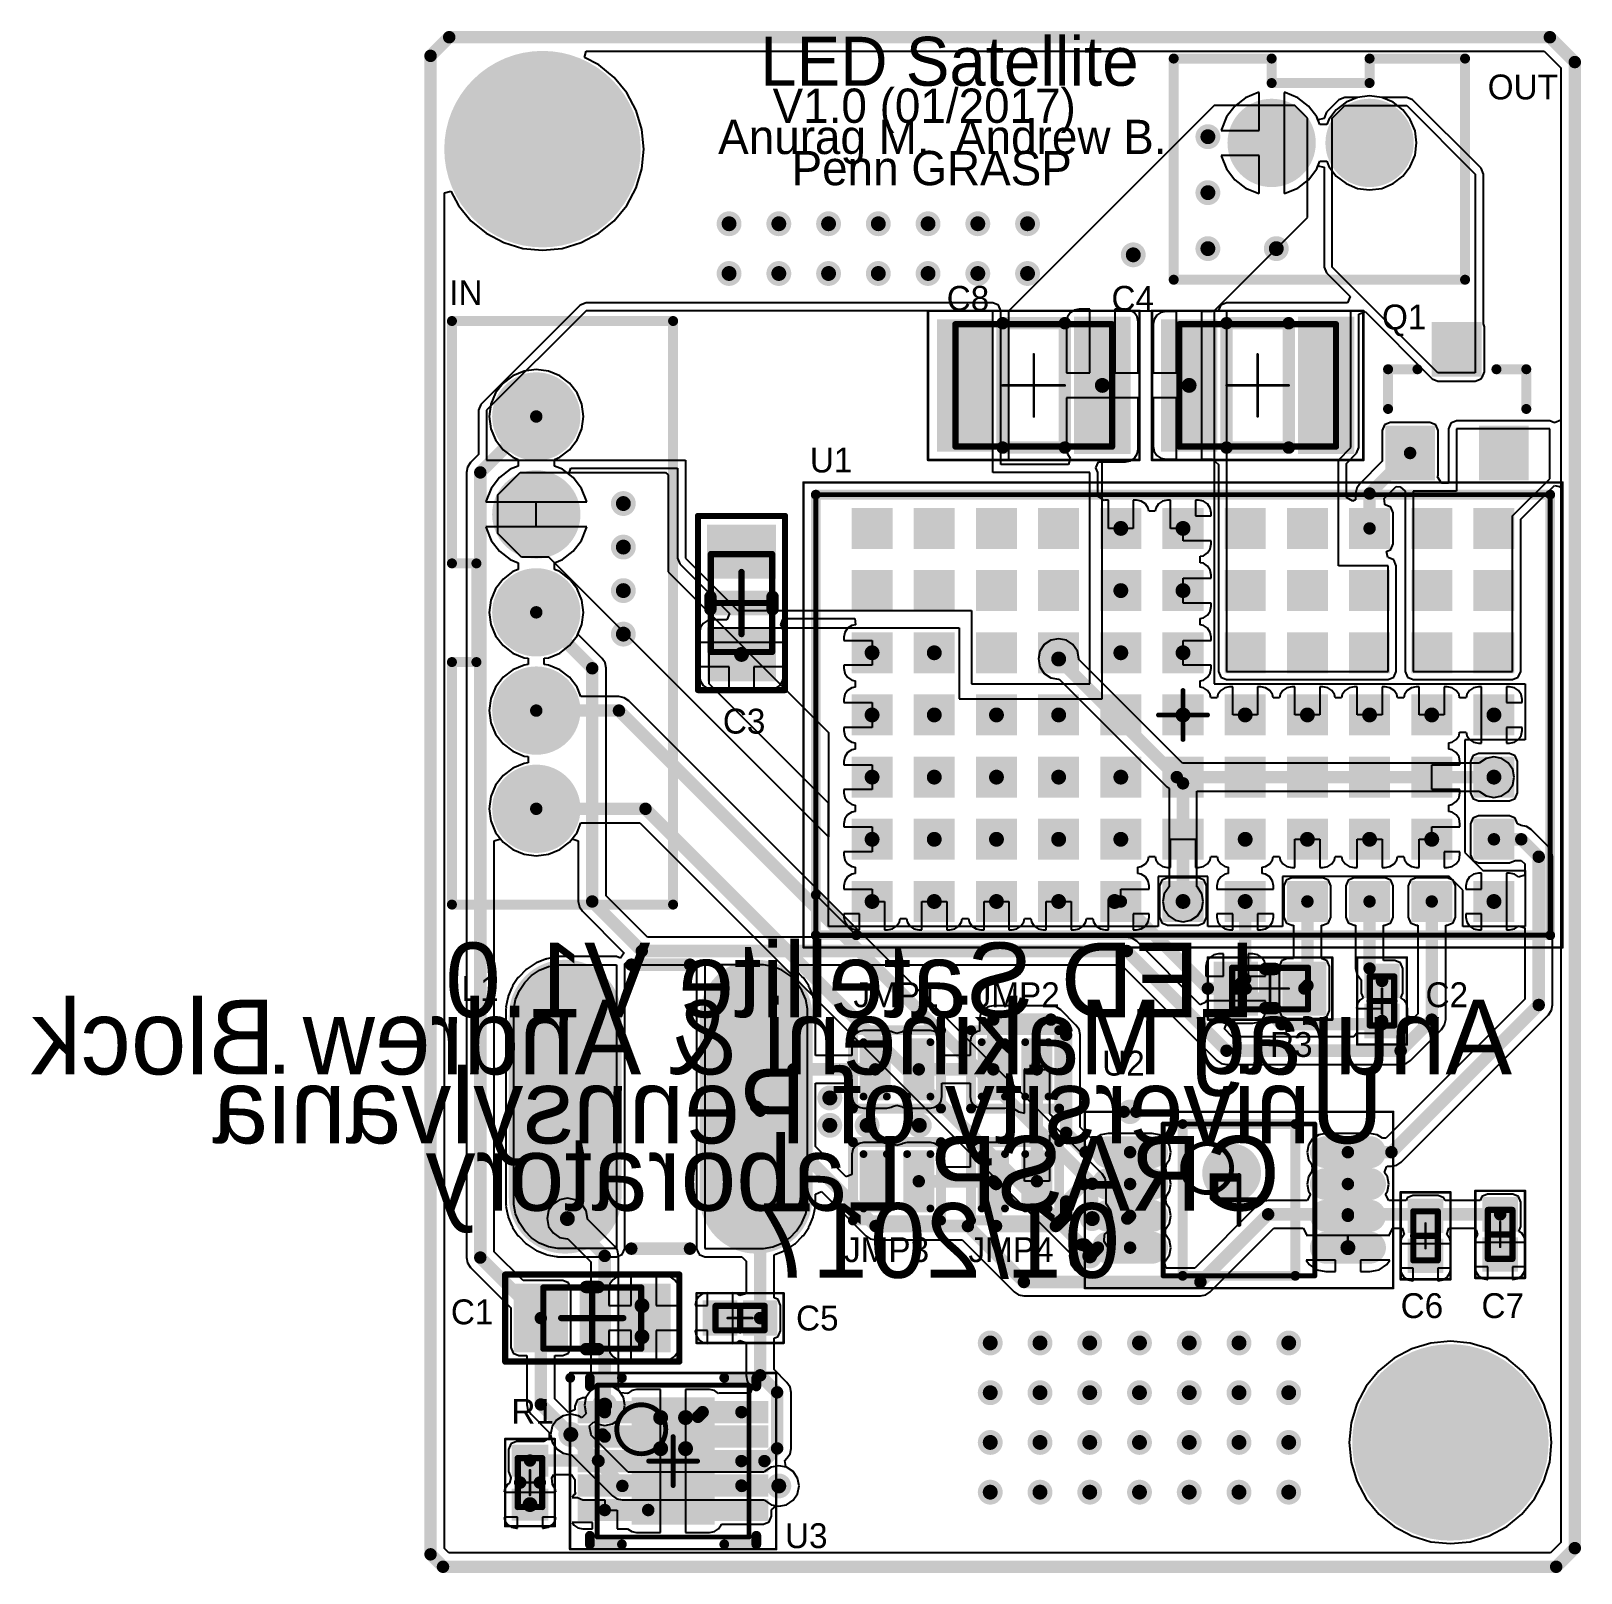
# Model space of a CAD drawing. Header units: millimetres. Extents: x 75.4 to 107.1, y 64.9 to 96.4.
import ezdxf

# ---------------------------------------------------------------- set-up
doc = ezdxf.new("R2010")
doc.units = ezdxf.units.MM
for name, color, linetype in [('BottomLayer', 5, 'Continuous'), ('BottomOverlay', 54, 'Continuous'), ('BottomSolder', 6, 'Continuous'), ('KeepOutLayer', 6, 'Continuous'), ('Mechanical13', 56, 'Continuous'), ('Mechanical15', 56, 'Continuous'), ('Mechanical2', 216, 'Continuous'), ('Mechanical3', 76, 'Continuous'), ('MultiLayer', 9, 'Continuous'), ('PadHoleLayer', 156, 'Continuous'), ('TopLayer', 1, 'Continuous'), ('TopOverlay', 2, 'Continuous'), ('TopPaste', 8, 'Continuous'), ('TopSolder', 216, 'Continuous'), ('ViaHoleLayer', 16, 'Continuous')]:
    doc.layers.add(name, color=color, linetype=linetype)

msp = doc.modelspace()

# ---------------------------------------------------------------- texts
at = {"layer": 'BottomOverlay', "text_generation_flag": 2}
for s, p in [('LED Satellite V1.0', (100.406, 76.249)), ('Anurag Makineni & Andrew Block', (105.653, 75.083)), ('University of Pennsylvania', (103.016, 73.674)), ('GRASP Laboratory', (100.91, 72.3)), ('01/2017', (97.643, 70.927))]:
    msp.add_text(s, height=1.524, rotation=360, dxfattribs=at).set_placement(p)
at = {"layer": 'TopOverlay'}
for s, height, p in [('LED Satellite', 1, (90.297, 95.275)), ('OUT', 0.508, (105.156, 94.996)), ('V1.0 (01/2017)', 0.7, (90.551, 94.517)), ('Anurag M.  Andrew B.', 0.7, (89.439, 93.88)), (' Penn GRASP', 0.7, (90.678, 93.243)), ('IN', 0.508, (83.947, 90.793)), ('C8', 0.508, (94.107, 90.678)), ('C4', 0.508, (97.472, 90.678)), ('Q1', 0.508, (102.997, 90.297)), ('U1', 0.508, (91.313, 87.376)), ('C3', 0.508, (89.535, 82.042)), ('L1', 0.508, (84.201, 76.581)), ('JMP1', 0.508, (92.202, 76.454)), ('JMP2', 0.508, (94.678, 76.454)), ('C2', 0.508, (103.886, 76.454)), ('R3', 0.508, (100.711, 75.438)), ('U2', 0.508, (97.282, 75.057)), ('JMP3', 0.508, (92.011, 71.247)), ('JMP4', 0.508, (94.551, 71.247)), ('C6', 0.508, (103.378, 70.104)), ('C7', 0.508, (105.029, 70.104)), ('C1', 0.508, (83.981, 69.977)), ('C5', 0.508, (91.03, 69.85)), ('R1', 0.508, (85.217, 67.945)), ('U3', 0.508, (90.805, 65.405))]:
    msp.add_text(s, height=height, dxfattribs=at).set_placement(p)

# ---------------------------------------------------------------- linework, layer by layer
at = {"layer": 'BottomLayer'}
for p, q in [((86.71, 95.854), (86.742, 95.981)), ((86.742, 95.981), (106.308, 95.981)), ((106.308, 95.981), (106.649, 95.64)), ((87.001, 95.699), (86.71, 95.854)), ((87.314, 95.442), (87.001, 95.699)), ((106.649, 95.64), (106.649, 65.523)), ((87.571, 95.129), (87.314, 95.442)), ((87.762, 94.771), (87.571, 95.129)), ((100.211, 95.028), (99.991, 94.859)), ((100.468, 95.134), (100.211, 95.028)), ((100.489, 95.137), (100.468, 95.134)), ((100.489, 94.361), (100.489, 95.137)), ((101.018, 95.134), (100.997, 95.137)), ((100.997, 95.137), (100.997, 94.107)), ((101.275, 95.028), (101.018, 95.134)), ((101.495, 94.859), (101.275, 95.028)), ((102.494, 95.035), (102.263, 94.939)), ((102.743, 95.068), (102.494, 95.035)), ((102.992, 95.035), (102.743, 95.068)), ((103.223, 94.939), (102.992, 95.035)), ((87.88, 94.383), (87.762, 94.771)), ((99.991, 94.859), (99.822, 94.639)), ((101.664, 94.639), (101.495, 94.859)), ((102.064, 94.786), (101.911, 94.587)), ((102.263, 94.939), (102.064, 94.786)), ((103.422, 94.786), (103.223, 94.939)), ((103.575, 94.587), (103.422, 94.786)), ((87.919, 93.98), (87.88, 94.383)), ((99.716, 94.382), (99.713, 94.361)), ((99.713, 94.361), (100.489, 94.361)), ((99.822, 94.639), (99.716, 94.382)), ((101.729, 94.48), (101.664, 94.639)), ((101.867, 94.48), (101.729, 94.48)), ((101.911, 94.587), (101.867, 94.48)), ((103.671, 94.356), (103.575, 94.587)), ((103.704, 94.107), (103.671, 94.356)), ((100.997, 94.107), (100.997, 93.077)), ((103.671, 93.858), (103.704, 94.107)), ((87.88, 93.577), (87.919, 93.98)), ((100.489, 93.853), (99.713, 93.853)), ((99.713, 93.853), (99.716, 93.832)), ((99.716, 93.832), (99.822, 93.575)), ((100.489, 93.077), (100.489, 93.853)), ((101.664, 93.575), (101.729, 93.734)), ((101.729, 93.734), (101.867, 93.734)), ((101.867, 93.734), (101.911, 93.627)), ((103.575, 93.627), (103.671, 93.858)), ((87.762, 93.189), (87.88, 93.577)), ((99.822, 93.575), (99.991, 93.355)), ((101.495, 93.355), (101.664, 93.575)), ((101.911, 93.627), (102.064, 93.428)), ((102.064, 93.428), (102.263, 93.275)), ((103.223, 93.275), (103.422, 93.428)), ((103.422, 93.428), (103.575, 93.627)), ((83.851, 93.09), (83.978, 93.122)), ((83.851, 65.396), (83.851, 93.09)), ((83.978, 93.122), (84.133, 92.831)), ((87.571, 92.831), (87.762, 93.189)), ((99.991, 93.355), (100.211, 93.186)), ((100.211, 93.186), (100.468, 93.08)), ((100.468, 93.08), (100.489, 93.077)), ((100.997, 93.077), (101.018, 93.08)), ((101.018, 93.08), (101.275, 93.186)), ((101.275, 93.186), (101.495, 93.355)), ((102.263, 93.275), (102.494, 93.179)), ((102.494, 93.179), (102.743, 93.146)), ((102.743, 93.146), (102.992, 93.179)), ((102.992, 93.179), (103.223, 93.275)), ((84.133, 92.831), (84.39, 92.518)), ((87.314, 92.518), (87.571, 92.831)), ((84.39, 92.518), (84.703, 92.261)), ((87.001, 92.261), (87.314, 92.518)), ((84.703, 92.261), (85.061, 92.07)), ((86.643, 92.07), (87.001, 92.261)), ((85.061, 92.07), (85.449, 91.952)), ((85.449, 91.952), (85.852, 91.913)), ((85.852, 91.913), (86.255, 91.952)), ((86.255, 91.952), (86.643, 92.07)), ((85.245, 89.351), (85.046, 89.198)), ((85.476, 89.447), (85.245, 89.351)), ((85.725, 89.48), (85.476, 89.447)), ((85.974, 89.447), (85.725, 89.48)), ((86.205, 89.351), (85.974, 89.447)), ((86.404, 89.198), (86.205, 89.351)), ((84.893, 88.999), (84.797, 88.768)), ((85.046, 89.198), (84.893, 88.999)), ((86.557, 88.999), (86.404, 89.198)), ((86.653, 88.768), (86.557, 88.999)), ((84.797, 88.768), (84.764, 88.519)), ((86.686, 88.519), (86.653, 88.768)), ((84.764, 88.519), (84.797, 88.27)), ((86.653, 88.27), (86.686, 88.519)), ((84.797, 88.27), (84.893, 88.039)), ((84.893, 88.039), (85.046, 87.84)), ((86.404, 87.84), (86.557, 88.039)), ((86.557, 88.039), (86.653, 88.27)), ((85.046, 87.84), (85.245, 87.687)), ((85.245, 87.687), (85.352, 87.643)), ((86.098, 87.643), (86.205, 87.687)), ((86.205, 87.687), (86.404, 87.84)), ((85.193, 87.44), (84.973, 87.271)), ((85.352, 87.505), (85.193, 87.44)), ((85.352, 87.643), (85.352, 87.505)), ((86.098, 87.505), (86.098, 87.643)), ((86.257, 87.44), (86.098, 87.505)), ((86.477, 87.271), (86.257, 87.44)), ((84.973, 87.271), (84.804, 87.051)), ((86.646, 87.051), (86.477, 87.271)), ((84.698, 86.794), (84.695, 86.773)), ((84.695, 86.773), (85.725, 86.773)), ((84.804, 87.051), (84.698, 86.794)), ((85.725, 86.773), (86.755, 86.773)), ((86.752, 86.794), (86.646, 87.051)), ((86.755, 86.773), (86.752, 86.794)), ((85.725, 86.265), (84.695, 86.265)), ((84.695, 86.265), (84.698, 86.244)), ((84.698, 86.244), (84.804, 85.987)), ((86.755, 86.265), (85.725, 86.265)), ((86.646, 85.987), (86.752, 86.244)), ((86.752, 86.244), (86.755, 86.265)), ((84.804, 85.987), (84.973, 85.767)), ((86.477, 85.767), (86.646, 85.987)), ((84.973, 85.767), (85.193, 85.598)), ((85.193, 85.598), (85.352, 85.533)), ((85.352, 85.533), (85.352, 85.395)), ((86.098, 85.533), (86.257, 85.598)), ((86.098, 85.395), (86.098, 85.533)), ((86.257, 85.598), (86.477, 85.767)), ((85.046, 85.198), (84.893, 84.999)), ((85.245, 85.351), (85.046, 85.198)), ((85.352, 85.395), (85.245, 85.351)), ((86.205, 85.351), (86.098, 85.395)), ((86.404, 85.198), (86.205, 85.351)), ((86.557, 84.999), (86.404, 85.198)), ((84.893, 84.999), (84.797, 84.768)), ((86.653, 84.768), (86.557, 84.999)), ((84.797, 84.768), (84.764, 84.519)), ((86.686, 84.519), (86.653, 84.768)), ((84.764, 84.519), (84.797, 84.27)), ((84.797, 84.27), (84.893, 84.039)), ((86.557, 84.039), (86.653, 84.27)), ((86.653, 84.27), (86.686, 84.519)), ((84.893, 84.039), (85.046, 83.84)), ((86.404, 83.84), (86.557, 84.039)), ((96.234, 83.949), (96.1, 83.859)), ((96.393, 83.98), (96.234, 83.949)), ((96.552, 83.949), (96.393, 83.98)), ((96.686, 83.859), (96.552, 83.949)), ((85.046, 83.84), (85.245, 83.687)), ((85.245, 83.687), (85.476, 83.591)), ((85.476, 83.591), (85.562, 83.58)), ((85.562, 83.58), (85.562, 83.452)), ((85.888, 83.58), (85.974, 83.591)), ((85.888, 83.452), (85.888, 83.58)), ((85.974, 83.591), (86.205, 83.687)), ((86.205, 83.687), (86.404, 83.84)), ((96.01, 83.725), (95.979, 83.566)), ((96.1, 83.859), (96.01, 83.725)), ((96.776, 83.725), (96.686, 83.859)), ((96.807, 83.566), (96.776, 83.725)), ((85.245, 83.344), (85.046, 83.192)), ((85.476, 83.44), (85.245, 83.344)), ((85.562, 83.452), (85.476, 83.44)), ((85.974, 83.44), (85.888, 83.452)), ((86.205, 83.344), (85.974, 83.44)), ((86.404, 83.192), (86.205, 83.344)), ((95.979, 83.566), (96.01, 83.407)), ((96.01, 83.407), (96.1, 83.273)), ((96.1, 83.273), (96.234, 83.183)), ((96.805, 83.556), (96.807, 83.566)), ((98.924, 81.438), (96.805, 83.556)), ((84.893, 82.993), (84.797, 82.761)), ((85.046, 83.192), (84.893, 82.993)), ((86.557, 82.993), (86.404, 83.192)), ((86.638, 82.797), (86.557, 82.993)), ((96.234, 83.183), (96.393, 83.152)), ((96.393, 83.152), (96.403, 83.154)), ((96.403, 83.154), (98.605, 80.952)), ((84.797, 82.761), (84.764, 82.512)), ((87.414, 82.797), (86.638, 82.797)), ((87.523, 82.776), (87.414, 82.797)), ((87.414, 82.797), (87.414, 82.797)), ((87.615, 82.714), (87.523, 82.776)), ((97.281, 73.048), (87.615, 82.714)), ((84.764, 82.512), (84.797, 82.264)), ((84.797, 82.264), (84.893, 82.032)), ((84.893, 82.032), (85.046, 81.833)), ((85.046, 81.833), (85.245, 81.68)), ((85.245, 81.68), (85.476, 81.584)), ((85.476, 81.434), (85.245, 81.338)), ((85.476, 81.584), (85.562, 81.573)), ((85.562, 81.445), (85.476, 81.434)), ((85.562, 81.573), (85.562, 81.445)), ((104.985, 81.438), (98.924, 81.438)), ((104.99, 81.446), (104.985, 81.438)), ((105.124, 81.536), (104.99, 81.446)), ((105.283, 81.567), (105.124, 81.536)), ((105.442, 81.536), (105.283, 81.567)), ((105.576, 81.446), (105.442, 81.536)), ((105.666, 81.312), (105.576, 81.446)), ((85.046, 81.185), (84.893, 80.986)), ((85.245, 81.338), (85.046, 81.185)), ((105.697, 81.153), (105.666, 81.312)), ((105.666, 80.994), (105.697, 81.153)), ((84.797, 80.754), (84.764, 80.506)), ((84.893, 80.986), (84.797, 80.754)), ((98.605, 80.952), (98.605, 80.952)), ((98.605, 80.952), (98.648, 80.922)), ((98.648, 80.922), (98.648, 78.911)), ((99.218, 78.911), (99.218, 80.868)), ((99.218, 80.868), (104.985, 80.868)), ((104.985, 80.868), (104.99, 80.86)), ((104.99, 80.86), (105.124, 80.77)), ((105.124, 80.77), (105.283, 80.739)), ((105.283, 80.739), (105.442, 80.77)), ((105.442, 80.77), (105.576, 80.86)), ((105.576, 80.86), (105.666, 80.994)), ((84.764, 80.506), (84.797, 80.257)), ((84.797, 80.257), (84.893, 80.025)), ((86.557, 80.025), (86.638, 80.221)), ((86.638, 80.221), (87.837, 80.221)), ((87.837, 80.221), (96.625, 71.433)), ((84.893, 80.025), (85.046, 79.826)), ((85.046, 79.826), (85.245, 79.674)), ((86.205, 79.674), (86.404, 79.826)), ((86.404, 79.826), (86.557, 80.025)), ((85.245, 79.674), (85.476, 79.578)), ((85.476, 79.578), (85.725, 79.545)), ((85.725, 79.545), (85.974, 79.578)), ((85.974, 79.578), (86.205, 79.674)), ((98.64, 78.906), (98.55, 78.772)), ((98.648, 78.911), (98.64, 78.906)), ((99.226, 78.906), (99.218, 78.911)), ((99.316, 78.772), (99.226, 78.906)), ((98.55, 78.772), (98.519, 78.613)), ((98.519, 78.613), (98.55, 78.454)), ((99.347, 78.613), (99.316, 78.772)), ((99.316, 78.454), (99.347, 78.613)), ((98.55, 78.454), (98.64, 78.32)), ((98.64, 78.32), (98.774, 78.23)), ((98.774, 78.23), (98.933, 78.199)), ((98.933, 78.199), (99.092, 78.23)), ((99.092, 78.23), (99.226, 78.32)), ((99.226, 78.32), (99.316, 78.454)), ((97.342, 72.956), (97.281, 73.048)), ((97.281, 73.048), (97.281, 73.048)), ((97.364, 72.847), (97.342, 72.956)), ((97.364, 72.434), (97.364, 72.847)), ((97.364, 72.847), (97.364, 72.847)), ((86.201, 72.519), (86.067, 72.429)), ((86.36, 72.55), (86.201, 72.519)), ((86.519, 72.519), (86.36, 72.55)), ((86.653, 72.429), (86.519, 72.519)), ((85.977, 72.295), (85.946, 72.136)), ((86.067, 72.429), (85.977, 72.295)), ((86.743, 72.295), (86.653, 72.429)), ((86.774, 72.136), (86.743, 72.295)), ((97.372, 72.429), (97.364, 72.434)), ((97.462, 72.295), (97.372, 72.429)), ((97.494, 72.136), (97.462, 72.295)), ((85.946, 72.136), (85.977, 71.977)), ((85.977, 71.977), (86.067, 71.843)), ((86.772, 72.126), (86.774, 72.136)), ((87.323, 71.575), (86.772, 72.126)), ((97.372, 71.843), (97.462, 71.977)), ((97.462, 71.977), (97.494, 72.136)), ((86.067, 71.843), (86.201, 71.753)), ((86.201, 71.753), (86.36, 71.722)), ((86.36, 71.722), (86.37, 71.724)), ((86.37, 71.724), (86.837, 71.256)), ((87.385, 71.483), (87.323, 71.575)), ((97.321, 71.667), (97.329, 71.814)), ((97.411, 71.533), (97.321, 71.667)), ((97.329, 71.814), (97.372, 71.843)), ((86.837, 71.256), (86.837, 68.624)), ((87.407, 71.374), (87.385, 71.483)), ((87.407, 68.624), (87.407, 71.374)), ((87.407, 71.374), (87.407, 71.374)), ((96.625, 71.433), (96.614, 71.374)), ((96.614, 71.374), (96.645, 71.215)), ((97.442, 71.374), (97.411, 71.533)), ((97.411, 71.215), (97.442, 71.374)), ((96.645, 71.215), (96.735, 71.081)), ((96.735, 71.081), (96.869, 70.991)), ((96.869, 70.991), (97.028, 70.96)), ((97.028, 70.96), (97.187, 70.991)), ((97.187, 70.991), (97.321, 71.081)), ((97.321, 71.081), (97.411, 71.215)), ((103.603, 69.474), (103.245, 69.283)), ((103.991, 69.592), (103.603, 69.474)), ((104.394, 69.631), (103.991, 69.592)), ((104.797, 69.592), (104.394, 69.631)), ((105.185, 69.474), (104.797, 69.592)), ((105.543, 69.283), (105.185, 69.474)), ((102.932, 69.026), (102.675, 68.713)), ((103.245, 69.283), (102.932, 69.026)), ((105.856, 69.026), (105.543, 69.283)), ((106.113, 68.713), (105.856, 69.026)), ((102.675, 68.713), (102.484, 68.355)), ((106.304, 68.355), (106.113, 68.713)), ((86.739, 68.485), (86.708, 68.326)), ((86.829, 68.619), (86.739, 68.485)), ((86.837, 68.624), (86.829, 68.619)), ((87.415, 68.619), (87.407, 68.624)), ((87.505, 68.485), (87.415, 68.619)), ((87.536, 68.326), (87.505, 68.485)), ((86.271, 68.11), (86.137, 68.02)), ((86.43, 68.142), (86.271, 68.11)), ((86.588, 68.11), (86.43, 68.142)), ((86.654, 68.066), (86.588, 68.11)), ((86.745, 68.158), (86.654, 68.066)), ((86.708, 68.326), (86.739, 68.167)), ((86.739, 68.167), (86.745, 68.158)), ((87.415, 68.033), (87.505, 68.167)), ((87.505, 68.167), (87.536, 68.326)), ((102.484, 68.355), (102.366, 67.967)), ((106.422, 67.967), (106.304, 68.355)), ((86.047, 67.886), (86.015, 67.727)), ((86.137, 68.02), (86.047, 67.886)), ((86.806, 67.895), (86.898, 67.987)), ((86.813, 67.886), (86.806, 67.895)), ((86.844, 67.727), (86.813, 67.886)), ((86.898, 67.987), (86.963, 67.943)), ((86.963, 67.943), (87.122, 67.912)), ((87.122, 67.912), (87.281, 67.943)), ((87.281, 67.943), (87.415, 68.033)), ((102.366, 67.967), (102.327, 67.564)), ((106.461, 67.564), (106.422, 67.967)), ((86.015, 67.727), (86.047, 67.569)), ((86.047, 67.569), (86.137, 67.434)), ((86.137, 67.434), (86.271, 67.345)), ((86.842, 67.718), (86.844, 67.727)), ((87.6, 66.96), (86.842, 67.718)), ((102.327, 67.564), (102.366, 67.161)), ((106.422, 67.161), (106.461, 67.564)), ((86.271, 67.345), (86.43, 67.313)), ((86.43, 67.313), (86.439, 67.315)), ((86.439, 67.315), (87.281, 66.474)), ((102.366, 67.161), (102.484, 66.773)), ((106.304, 66.773), (106.422, 67.161)), ((90.38, 66.96), (87.6, 66.96)), ((90.385, 66.968), (90.38, 66.96)), ((90.519, 67.058), (90.385, 66.968)), ((90.678, 67.089), (90.519, 67.058)), ((90.837, 67.058), (90.678, 67.089)), ((90.971, 66.968), (90.837, 67.058)), ((91.061, 66.834), (90.971, 66.968)), ((91.092, 66.675), (91.061, 66.834)), ((90.971, 66.382), (91.061, 66.516)), ((91.061, 66.516), (91.092, 66.675)), ((102.484, 66.773), (102.675, 66.415)), ((106.113, 66.415), (106.304, 66.773)), ((87.281, 66.474), (87.281, 66.474)), ((87.281, 66.474), (87.373, 66.412)), ((87.373, 66.412), (87.482, 66.39)), ((87.482, 66.39), (87.482, 66.39)), ((87.482, 66.39), (90.38, 66.39)), ((90.38, 66.39), (90.385, 66.382)), ((90.385, 66.382), (90.519, 66.292)), ((90.519, 66.292), (90.678, 66.261)), ((90.678, 66.261), (90.837, 66.292)), ((90.837, 66.292), (90.971, 66.382)), ((102.675, 66.415), (102.932, 66.102)), ((105.856, 66.102), (106.113, 66.415)), ((102.932, 66.102), (103.245, 65.845)), ((103.245, 65.845), (103.603, 65.654)), ((105.185, 65.654), (105.543, 65.845)), ((105.543, 65.845), (105.856, 66.102)), ((103.603, 65.654), (103.991, 65.536)), ((103.991, 65.536), (104.394, 65.497)), ((104.394, 65.497), (104.797, 65.536)), ((104.797, 65.536), (105.185, 65.654)), ((83.938, 65.309), (83.851, 65.396)), ((106.435, 65.309), (83.938, 65.309)), ((106.649, 65.523), (106.435, 65.309))]:
    msp.add_line(p, q, dxfattribs=at)
for points, const_width in [([(84.899, 93.98, 1), (86.804, 93.98, 1)], 1.905), ([(100.343, 94.107, 1), (101.143, 94.107, 1)], 0.8), ([(102.343, 94.107, 1), (103.143, 94.107, 1)], 0.8), ([(99.314, 94.234, 1), (99.568, 94.234, 1)], 0.254), ([(99.314, 93.091, 1), (99.568, 93.091, 1)], 0.254), ([(89.535, 92.456, 1), (89.789, 92.456, 1)], 0.254), ([(90.551, 92.456, 1), (90.805, 92.456, 1)], 0.254), ([(91.567, 92.456, 1), (91.821, 92.456, 1)], 0.254), ([(92.583, 92.456, 1), (92.837, 92.456, 1)], 0.254), ([(93.599, 92.456, 1), (93.853, 92.456, 1)], 0.254), ([(94.615, 92.456, 1), (94.869, 92.456, 1)], 0.254), ([(95.631, 92.456, 1), (95.885, 92.456, 1)], 0.254), ([(99.314, 91.948, 1), (99.568, 91.948, 1)], 0.254), ([(100.711, 91.948, 1), (100.965, 91.948, 1)], 0.254), ([(97.79, 91.821, 1), (98.044, 91.821, 1)], 0.254), ([(89.535, 91.44, 1), (89.789, 91.44, 1)], 0.254), ([(90.551, 91.44, 1), (90.805, 91.44, 1)], 0.254), ([(91.567, 91.44, 1), (91.821, 91.44, 1)], 0.254), ([(92.583, 91.44, 1), (92.837, 91.44, 1)], 0.254), ([(93.599, 91.44, 1), (93.853, 91.44, 1)], 0.254), ([(94.615, 91.44, 1), (94.869, 91.44, 1)], 0.254), ([(95.631, 91.44, 1), (95.885, 91.44, 1)], 0.254), ([(85.325, 88.519, 1), (86.125, 88.519, 1)], 0.8), ([(97.158, 89.154, 1), (97.412, 89.154, 1)], 0.254), ([(98.93, 89.154, 1), (99.184, 89.154, 1)], 0.254), ([(85.325, 86.519, 1), (86.125, 86.519, 1)], 0.8), ([(87.376, 86.741, 1), (87.63, 86.741, 1)], 0.254), ([(97.536, 86.233, 1), (97.79, 86.233, 1)], 0.254), ([(98.806, 86.233, 1), (99.06, 86.233, 1)], 0.254), ([(87.376, 85.852, 1), (87.63, 85.852, 1)], 0.254), ([(85.325, 84.519, 1), (86.125, 84.519, 1)], 0.8), ([(87.376, 84.963, 1), (87.63, 84.963, 1)], 0.254), ([(97.536, 84.963, 1), (97.79, 84.963, 1)], 0.254), ([(98.806, 84.963, 1), (99.06, 84.963, 1)], 0.254), ([(87.376, 84.074, 1), (87.63, 84.074, 1)], 0.254), ([(89.789, 83.659, 1), (90.043, 83.659, 1)], 0.254), ([(92.456, 83.693, 1), (92.71, 83.693, 1)], 0.254), ([(93.726, 83.693, 1), (93.98, 83.693, 1)], 0.254), ([(97.536, 83.693, 1), (97.79, 83.693, 1)], 0.254), ([(98.806, 83.693, 1), (99.06, 83.693, 1)], 0.254), ([(96.266, 83.566, 1), (96.52, 83.566, 1)], 0.254), ([(96.329, 83.566, 1), (96.456, 83.566, 1)], 0.127), ([(85.325, 82.512, 1), (86.125, 82.512, 1)], 0.8), ([(85.661, 82.512, 1), (85.788, 82.512, 1)], 0.127), ([(87.35, 82.512, 1), (87.477, 82.512, 1)], 0.127), ([(87.35, 82.512, 1), (87.477, 82.512, 1)], 0.127), ([(92.456, 82.423, 1), (92.71, 82.423, 1)], 0.254), ([(93.726, 82.423, 1), (93.98, 82.423, 1)], 0.254), ([(94.996, 82.423, 1), (95.25, 82.423, 1)], 0.254), ([(96.266, 82.423, 1), (96.52, 82.423, 1)], 0.254), ([(98.806, 82.423, 1), (99.06, 82.423, 1)], 0.254), ([(100.076, 82.423, 1), (100.33, 82.423, 1)], 0.254), ([(101.346, 82.423, 1), (101.6, 82.423, 1)], 0.254), ([(102.616, 82.423, 1), (102.87, 82.423, 1)], 0.254), ([(103.886, 82.423, 1), (104.14, 82.423, 1)], 0.254), ([(105.156, 82.423, 1), (105.41, 82.423, 1)], 0.254), ([(92.456, 81.153, 1), (92.71, 81.153, 1)], 0.254), ([(93.726, 81.153, 1), (93.98, 81.153, 1)], 0.254), ([(94.996, 81.153, 1), (95.25, 81.153, 1)], 0.254), ([(96.266, 81.153, 1), (96.52, 81.153, 1)], 0.254), ([(97.536, 81.153, 1), (97.79, 81.153, 1)], 0.254), ([(105.156, 81.153, 1), (105.41, 81.153, 1)], 0.254), ([(85.325, 80.506, 1), (86.125, 80.506, 1)], 0.8), ([(98.742, 81.153, 1), (98.869, 81.153, 1)], 0.127), ([(98.742, 81.153, 1), (98.869, 81.153, 1)], 0.127), ([(98.869, 81.026, 1), (98.996, 81.026, 1)], 0.127), ([(105.219, 81.153, 1), (105.347, 81.153, 1)], 0.127), ([(85.661, 80.506, 1), (85.788, 80.506, 1)], 0.127), ([(87.892, 80.506, 1), (88.019, 80.506, 1)], 0.127), ([(87.892, 80.506, 1), (88.019, 80.506, 1)], 0.127), ([(92.456, 79.883, 1), (92.71, 79.883, 1)], 0.254), ([(93.726, 79.883, 1), (93.98, 79.883, 1)], 0.254), ([(94.996, 79.883, 1), (95.25, 79.883, 1)], 0.254), ([(96.266, 79.883, 1), (96.52, 79.883, 1)], 0.254), ([(97.536, 79.883, 1), (97.79, 79.883, 1)], 0.254), ([(100.076, 79.883, 1), (100.33, 79.883, 1)], 0.254), ([(101.346, 79.883, 1), (101.6, 79.883, 1)], 0.254), ([(102.616, 79.883, 1), (102.87, 79.883, 1)], 0.254), ([(103.886, 79.883, 1), (104.14, 79.883, 1)], 0.254), ([(92.456, 78.613, 1), (92.71, 78.613, 1)], 0.254), ([(93.726, 78.613, 1), (93.98, 78.613, 1)], 0.254), ([(94.996, 78.613, 1), (95.25, 78.613, 1)], 0.254), ([(96.266, 78.613, 1), (96.52, 78.613, 1)], 0.254), ([(97.409, 78.613, 1), (97.663, 78.613, 1)], 0.254), ([(98.806, 78.613, 1), (99.06, 78.613, 1)], 0.254), ([(100.076, 78.613, 1), (100.33, 78.613, 1)], 0.254), ([(105.156, 78.613, 1), (105.41, 78.613, 1)], 0.254), ([(98.869, 78.613, 1), (98.996, 78.613, 1)], 0.127), ([(91.592, 74.6, 1), (91.846, 74.6, 1)], 0.254), ([(91.592, 74.041, 1), (91.846, 74.041, 1)], 0.254), ([(92.354, 74.041, 1), (92.608, 74.041, 1)], 0.254), ([(93.421, 74.041, 1), (93.675, 74.041, 1)], 0.254), ([(97.016, 72.847, 1), (97.143, 72.847, 1)], 0.127), ([(97.016, 72.847, 1), (97.143, 72.847, 1)], 0.127), ([(86.233, 72.136, 1), (86.487, 72.136, 1)], 0.254), ([(86.296, 72.136, 1), (86.423, 72.136, 1)], 0.127), ([(96.952, 72.136, 1), (97.206, 72.136, 1)], 0.254), ([(97.016, 72.136, 1), (97.143, 72.136, 1)], 0.127), ([(96.795, 71.603, 1), (96.922, 71.603, 1)], 0.127), ([(96.795, 71.603, 1), (96.922, 71.603, 1)], 0.127), ([(96.901, 71.374, 1), (97.155, 71.374, 1)], 0.254), ([(96.863, 71.603, 1), (96.99, 71.603, 1)], 0.127), ([(96.863, 71.603, 1), (96.99, 71.603, 1)], 0.127), ([(96.965, 71.501, 1), (97.091, 71.501, 1)], 0.127), ([(96.965, 71.501, 1), (97.091, 71.501, 1)], 0.127), ([(102.174, 71.542, 1), (102.428, 71.542, 1)], 0.254), ([(87.058, 71.374, 1), (87.185, 71.374, 1)], 0.127), ([(87.058, 71.374, 1), (87.185, 71.374, 1)], 0.127), ([(96.965, 71.374, 1), (97.091, 71.374, 1)], 0.127), ([(87.757, 70.358, 1), (88.011, 70.358, 1)], 0.254), ([(87.757, 69.723, 1), (88.011, 69.723, 1)], 0.254), ([(94.869, 69.596, 1), (95.123, 69.596, 1)], 0.254), ([(95.885, 69.596, 1), (96.139, 69.596, 1)], 0.254), ([(96.901, 69.596, 1), (97.155, 69.596, 1)], 0.254), ([(97.917, 69.596, 1), (98.171, 69.596, 1)], 0.254), ([(98.933, 69.596, 1), (99.187, 69.596, 1)], 0.254), ([(99.949, 69.596, 1), (100.203, 69.596, 1)], 0.254), ([(100.965, 69.596, 1), (101.219, 69.596, 1)], 0.254), ([(103.442, 67.564, 1), (105.347, 67.564, 1)], 1.905), ([(94.869, 68.58, 1), (95.123, 68.58, 1)], 0.254), ([(95.885, 68.58, 1), (96.139, 68.58, 1)], 0.254), ([(96.901, 68.58, 1), (97.155, 68.58, 1)], 0.254), ([(97.917, 68.58, 1), (98.171, 68.58, 1)], 0.254), ([(98.933, 68.58, 1), (99.187, 68.58, 1)], 0.254), ([(99.949, 68.58, 1), (100.203, 68.58, 1)], 0.254), ([(100.965, 68.58, 1), (101.219, 68.58, 1)], 0.254), ([(86.995, 68.326, 1), (87.249, 68.326, 1)], 0.254), ([(87.058, 68.326, 1), (87.185, 68.326, 1)], 0.127), ([(88.138, 68.072, 1), (88.392, 68.072, 1)], 0.254), ([(88.646, 68.072, 1), (88.9, 68.072, 1)], 0.254), ([(86.303, 67.727, 1), (86.557, 67.727, 1)], 0.254), ([(86.366, 67.727, 1), (86.493, 67.727, 1)], 0.127), ([(94.869, 67.564, 1), (95.123, 67.564, 1)], 0.254), ([(95.885, 67.564, 1), (96.139, 67.564, 1)], 0.254), ([(96.901, 67.564, 1), (97.155, 67.564, 1)], 0.254), ([(97.917, 67.564, 1), (98.171, 67.564, 1)], 0.254), ([(98.933, 67.564, 1), (99.187, 67.564, 1)], 0.254), ([(99.949, 67.564, 1), (100.203, 67.564, 1)], 0.254), ([(100.965, 67.564, 1), (101.219, 67.564, 1)], 0.254), ([(88.138, 67.437, 1), (88.392, 67.437, 1)], 0.254), ([(88.646, 67.437, 1), (88.9, 67.437, 1)], 0.254), ([(87.419, 66.675, 1), (87.546, 66.675, 1)], 0.127), ([(87.419, 66.675, 1), (87.546, 66.675, 1)], 0.127), ([(90.551, 66.675, 1), (90.805, 66.675, 1)], 0.254), ([(90.614, 66.675, 1), (90.741, 66.675, 1)], 0.127), ([(94.869, 66.548, 1), (95.123, 66.548, 1)], 0.254), ([(95.885, 66.548, 1), (96.139, 66.548, 1)], 0.254), ([(96.901, 66.548, 1), (97.155, 66.548, 1)], 0.254), ([(97.917, 66.548, 1), (98.171, 66.548, 1)], 0.254), ([(98.933, 66.548, 1), (99.187, 66.548, 1)], 0.254), ([(99.949, 66.548, 1), (100.203, 66.548, 1)], 0.254), ([(100.965, 66.548, 1), (101.219, 66.548, 1)], 0.254), ([(85.469, 66.294, 1), (85.723, 66.294, 1)], 0.254)]:
    msp.add_lwpolyline(points, format="xyb", close=True, dxfattribs=dict(at, const_width=const_width))
at = {"layer": 'BottomLayer', "const_width": 0.254}
for points in [[(96.393, 83.566), (98.806, 81.153)], [(85.725, 82.512), (87.414, 82.512)], [(87.414, 82.512), (97.079, 72.847)], [(98.806, 81.153), (105.283, 81.153)], [(98.933, 78.613), (98.933, 81.026)], [(85.725, 80.506), (87.955, 80.506)], [(87.955, 80.506), (96.858, 71.603)], [(97.079, 72.136), (97.079, 72.847)], [(86.36, 72.136), (87.122, 71.374)], [(96.858, 71.603), (96.926, 71.603)], [(96.926, 71.603), (97.028, 71.501)], [(97.028, 71.374), (97.028, 71.501)], [(87.122, 68.326), (87.122, 71.374)], [(86.43, 67.727), (87.482, 66.675)], [(87.482, 66.675), (90.678, 66.675)]]:
    msp.add_lwpolyline(points, dxfattribs=at)
at = {"layer": 'BottomSolder'}
for points, const_width in [([(84.849, 93.98, 1), (86.855, 93.98, 1)], 2.007), ([(100.292, 94.107, 1), (101.194, 94.107, 1)], 0.902), ([(102.292, 94.107, 1), (103.194, 94.107, 1)], 0.902), ([(99.365, 94.234, 1), (99.517, 94.234, 1)], 0.152), ([(99.365, 93.091, 1), (99.517, 93.091, 1)], 0.152), ([(89.586, 92.456, 1), (89.738, 92.456, 1)], 0.152), ([(90.602, 92.456, 1), (90.754, 92.456, 1)], 0.152), ([(91.618, 92.456, 1), (91.77, 92.456, 1)], 0.152), ([(92.634, 92.456, 1), (92.786, 92.456, 1)], 0.152), ([(93.65, 92.456, 1), (93.802, 92.456, 1)], 0.152), ([(94.666, 92.456, 1), (94.818, 92.456, 1)], 0.152), ([(95.682, 92.456, 1), (95.834, 92.456, 1)], 0.152), ([(97.841, 91.821, 1), (97.993, 91.821, 1)], 0.152), ([(99.365, 91.948, 1), (99.517, 91.948, 1)], 0.152), ([(100.762, 91.948, 1), (100.914, 91.948, 1)], 0.152), ([(89.586, 91.44, 1), (89.738, 91.44, 1)], 0.152), ([(90.602, 91.44, 1), (90.754, 91.44, 1)], 0.152), ([(91.618, 91.44, 1), (91.77, 91.44, 1)], 0.152), ([(92.634, 91.44, 1), (92.786, 91.44, 1)], 0.152), ([(93.65, 91.44, 1), (93.802, 91.44, 1)], 0.152), ([(94.666, 91.44, 1), (94.818, 91.44, 1)], 0.152), ([(95.682, 91.44, 1), (95.834, 91.44, 1)], 0.152), ([(85.274, 88.519, 1), (86.176, 88.519, 1)], 0.902), ([(97.209, 89.154, 1), (97.361, 89.154, 1)], 0.152), ([(98.981, 89.154, 1), (99.133, 89.154, 1)], 0.152), ([(85.274, 86.519, 1), (86.176, 86.519, 1)], 0.902), ([(87.427, 86.741, 1), (87.579, 86.741, 1)], 0.152), ([(97.587, 86.233, 1), (97.739, 86.233, 1)], 0.152), ([(98.857, 86.233, 1), (99.009, 86.233, 1)], 0.152), ([(87.427, 85.852, 1), (87.579, 85.852, 1)], 0.152), ([(85.274, 84.519, 1), (86.176, 84.519, 1)], 0.902), ([(87.427, 84.963, 1), (87.579, 84.963, 1)], 0.152), ([(97.587, 84.963, 1), (97.739, 84.963, 1)], 0.152), ([(98.857, 84.963, 1), (99.009, 84.963, 1)], 0.152), ([(87.427, 84.074, 1), (87.579, 84.074, 1)], 0.152), ([(89.84, 83.659, 1), (89.992, 83.659, 1)], 0.152), ([(92.507, 83.693, 1), (92.659, 83.693, 1)], 0.152), ([(93.777, 83.693, 1), (93.929, 83.693, 1)], 0.152), ([(96.317, 83.566, 1), (96.469, 83.566, 1)], 0.152), ([(97.587, 83.693, 1), (97.739, 83.693, 1)], 0.152), ([(98.857, 83.693, 1), (99.009, 83.693, 1)], 0.152), ([(85.274, 82.512, 1), (86.176, 82.512, 1)], 0.902), ([(92.507, 82.423, 1), (92.659, 82.423, 1)], 0.152), ([(93.777, 82.423, 1), (93.929, 82.423, 1)], 0.152), ([(95.047, 82.423, 1), (95.199, 82.423, 1)], 0.152), ([(96.317, 82.423, 1), (96.469, 82.423, 1)], 0.152), ([(98.857, 82.423, 1), (99.009, 82.423, 1)], 0.152), ([(100.127, 82.423, 1), (100.279, 82.423, 1)], 0.152), ([(101.397, 82.423, 1), (101.549, 82.423, 1)], 0.152), ([(102.667, 82.423, 1), (102.819, 82.423, 1)], 0.152), ([(103.937, 82.423, 1), (104.089, 82.423, 1)], 0.152), ([(105.207, 82.423, 1), (105.359, 82.423, 1)], 0.152), ([(85.274, 80.506, 1), (86.176, 80.506, 1)], 0.902), ([(92.507, 81.153, 1), (92.659, 81.153, 1)], 0.152), ([(93.777, 81.153, 1), (93.929, 81.153, 1)], 0.152), ([(95.047, 81.153, 1), (95.199, 81.153, 1)], 0.152), ([(96.317, 81.153, 1), (96.469, 81.153, 1)], 0.152), ([(97.587, 81.153, 1), (97.739, 81.153, 1)], 0.152), ([(105.207, 81.153, 1), (105.359, 81.153, 1)], 0.152), ([(92.507, 79.883, 1), (92.659, 79.883, 1)], 0.152), ([(93.777, 79.883, 1), (93.929, 79.883, 1)], 0.152), ([(95.047, 79.883, 1), (95.199, 79.883, 1)], 0.152), ([(96.317, 79.883, 1), (96.469, 79.883, 1)], 0.152), ([(97.587, 79.883, 1), (97.739, 79.883, 1)], 0.152), ([(100.127, 79.883, 1), (100.279, 79.883, 1)], 0.152), ([(101.397, 79.883, 1), (101.549, 79.883, 1)], 0.152), ([(102.667, 79.883, 1), (102.819, 79.883, 1)], 0.152), ([(103.937, 79.883, 1), (104.089, 79.883, 1)], 0.152), ([(92.507, 78.613, 1), (92.659, 78.613, 1)], 0.152), ([(93.777, 78.613, 1), (93.929, 78.613, 1)], 0.152), ([(95.047, 78.613, 1), (95.199, 78.613, 1)], 0.152), ([(96.317, 78.613, 1), (96.469, 78.613, 1)], 0.152), ([(97.46, 78.613, 1), (97.612, 78.613, 1)], 0.152), ([(98.857, 78.613, 1), (99.009, 78.613, 1)], 0.152), ([(100.127, 78.613, 1), (100.279, 78.613, 1)], 0.152), ([(105.207, 78.613, 1), (105.359, 78.613, 1)], 0.152), ([(91.643, 74.6, 1), (91.796, 74.6, 1)], 0.152), ([(91.643, 74.041, 1), (91.796, 74.041, 1)], 0.152), ([(92.405, 74.041, 1), (92.558, 74.041, 1)], 0.152), ([(93.472, 74.041, 1), (93.624, 74.041, 1)], 0.152), ([(86.284, 72.136, 1), (86.436, 72.136, 1)], 0.152), ([(97.003, 72.136, 1), (97.156, 72.136, 1)], 0.152), ([(102.225, 71.542, 1), (102.377, 71.542, 1)], 0.152), ([(96.952, 71.374, 1), (97.104, 71.374, 1)], 0.152), ([(87.808, 70.358, 1), (87.96, 70.358, 1)], 0.152), ([(87.808, 69.723, 1), (87.96, 69.723, 1)], 0.152), ([(94.92, 69.596, 1), (95.072, 69.596, 1)], 0.152), ([(95.936, 69.596, 1), (96.088, 69.596, 1)], 0.152), ([(96.952, 69.596, 1), (97.104, 69.596, 1)], 0.152), ([(97.968, 69.596, 1), (98.12, 69.596, 1)], 0.152), ([(98.984, 69.596, 1), (99.136, 69.596, 1)], 0.152), ([(100, 69.596, 1), (100.152, 69.596, 1)], 0.152), ([(101.016, 69.596, 1), (101.168, 69.596, 1)], 0.152), ([(103.391, 67.564, 1), (105.397, 67.564, 1)], 2.007), ([(94.92, 68.58, 1), (95.072, 68.58, 1)], 0.152), ([(95.936, 68.58, 1), (96.088, 68.58, 1)], 0.152), ([(96.952, 68.58, 1), (97.104, 68.58, 1)], 0.152), ([(97.968, 68.58, 1), (98.12, 68.58, 1)], 0.152), ([(98.984, 68.58, 1), (99.136, 68.58, 1)], 0.152), ([(100, 68.58, 1), (100.152, 68.58, 1)], 0.152), ([(101.016, 68.58, 1), (101.168, 68.58, 1)], 0.152), ([(87.046, 68.326, 1), (87.198, 68.326, 1)], 0.152), ([(88.189, 68.072, 1), (88.341, 68.072, 1)], 0.152), ([(88.697, 68.072, 1), (88.849, 68.072, 1)], 0.152), ([(86.354, 67.727, 1), (86.506, 67.727, 1)], 0.152), ([(88.189, 67.437, 1), (88.341, 67.437, 1)], 0.152), ([(88.697, 67.437, 1), (88.849, 67.437, 1)], 0.152), ([(94.92, 67.564, 1), (95.072, 67.564, 1)], 0.152), ([(95.936, 67.564, 1), (96.088, 67.564, 1)], 0.152), ([(96.952, 67.564, 1), (97.104, 67.564, 1)], 0.152), ([(97.968, 67.564, 1), (98.12, 67.564, 1)], 0.152), ([(98.984, 67.564, 1), (99.136, 67.564, 1)], 0.152), ([(100, 67.564, 1), (100.152, 67.564, 1)], 0.152), ([(101.016, 67.564, 1), (101.168, 67.564, 1)], 0.152), ([(90.602, 66.675, 1), (90.754, 66.675, 1)], 0.152), ([(94.92, 66.548, 1), (95.072, 66.548, 1)], 0.152), ([(95.936, 66.548, 1), (96.088, 66.548, 1)], 0.152), ([(96.952, 66.548, 1), (97.104, 66.548, 1)], 0.152), ([(97.968, 66.548, 1), (98.12, 66.548, 1)], 0.152), ([(98.984, 66.548, 1), (99.136, 66.548, 1)], 0.152), ([(100, 66.548, 1), (100.152, 66.548, 1)], 0.152), ([(101.016, 66.548, 1), (101.168, 66.548, 1)], 0.152), ([(85.52, 66.294, 1), (85.672, 66.294, 1)], 0.152)]:
    msp.add_lwpolyline(points, format="xyb", close=True, dxfattribs=dict(at, const_width=const_width))
at = {"layer": 'KeepOutLayer', "const_width": 0.254}
for points in [[(83.566, 95.885), (83.947, 96.266)], [(83.947, 96.266), (106.426, 96.266)], [(106.426, 96.266), (106.934, 95.758)], [(83.566, 65.278), (83.566, 95.885)], [(106.934, 65.405), (106.934, 95.758)], [(106.553, 65.024), (106.934, 65.405)], [(83.566, 65.278), (83.82, 65.024)], [(83.82, 65.024), (106.553, 65.024)]]:
    msp.add_lwpolyline(points, dxfattribs=at)
at = {"layer": 'KeepOutLayer', "const_width": 0.127}
for points in [[(83.883, 96.266, 1), (84.01, 96.266, 1)], [(83.883, 96.266, 1), (84.01, 96.266, 1)], [(106.362, 96.266, 1), (106.49, 96.266, 1)], [(106.362, 96.266, 1), (106.49, 96.266, 1)], [(83.502, 95.885, 1), (83.629, 95.885, 1)], [(83.502, 95.885, 1), (83.629, 95.885, 1)], [(106.871, 95.758, 1), (106.998, 95.758, 1)], [(106.871, 95.758, 1), (106.998, 95.758, 1)], [(106.871, 65.405, 1), (106.998, 65.405, 1)], [(106.871, 65.405, 1), (106.998, 65.405, 1)], [(83.502, 65.278, 1), (83.629, 65.278, 1)], [(83.502, 65.278, 1), (83.629, 65.278, 1)], [(83.756, 65.024, 1), (83.883, 65.024, 1)], [(83.756, 65.024, 1), (83.883, 65.024, 1)], [(106.49, 65.024, 1), (106.617, 65.024, 1)], [(106.49, 65.024, 1), (106.617, 65.024, 1)]]:
    msp.add_lwpolyline(points, format="xyb", close=True, dxfattribs=at)
at = {"layer": 'Mechanical13', "const_width": 0.1}
for points in [[(91.433, 77.923), (91.433, 86.923)], [(91.433, 86.923), (106.433, 86.923)], [(106.433, 77.923), (106.433, 86.923)], [(91.433, 77.923), (106.433, 77.923)], [(98.526, 70.967), (98.526, 74.067)], [(98.526, 74.067), (101.626, 74.067)], [(101.626, 70.967), (101.626, 74.067)], [(98.526, 70.967), (101.626, 70.967)], [(86.969, 65.633), (86.969, 68.733)], [(86.969, 68.733), (90.069, 68.733)], [(90.069, 65.633), (90.069, 68.733)], [(86.969, 65.633), (90.069, 65.633)]]:
    msp.add_lwpolyline(points, dxfattribs=at)
at = {"layer": 'Mechanical13'}
for points, const_width in [([(91.408, 86.923, 1), (91.458, 86.923, 1)], 0.05), ([(91.408, 86.923, 1), (91.458, 86.923, 1)], 0.05), ([(106.408, 86.923, 1), (106.458, 86.923, 1)], 0.05), ([(106.408, 86.923, 1), (106.458, 86.923, 1)], 0.05), ([(91.408, 77.923, 1), (91.458, 77.923, 1)], 0.05), ([(91.408, 77.923, 1), (91.458, 77.923, 1)], 0.05), ([(106.408, 77.923, 1), (106.458, 77.923, 1)], 0.05), ([(106.408, 77.923, 1), (106.458, 77.923, 1)], 0.05), ([(98.501, 74.067, 1), (98.551, 74.067, 1)], 0.05), ([(98.501, 74.067, 1), (98.551, 74.067, 1)], 0.05), ([(101.601, 74.067, 1), (101.651, 74.067, 1)], 0.05), ([(101.601, 74.067, 1), (101.651, 74.067, 1)], 0.05), ([(99.926, 73.167, 1), (98.926, 73.167, 1)], 0.1), ([(98.901, 73.167, 1), (98.951, 73.167, 1)], 0.05), ([(99.901, 73.167, 1), (99.951, 73.167, 1)], 0.05), ([(98.501, 70.967, 1), (98.551, 70.967, 1)], 0.05), ([(98.501, 70.967, 1), (98.551, 70.967, 1)], 0.05), ([(101.601, 70.967, 1), (101.651, 70.967, 1)], 0.05), ([(101.601, 70.967, 1), (101.651, 70.967, 1)], 0.05), ([(86.944, 68.733, 1), (86.994, 68.733, 1)], 0.05), ([(86.944, 68.733, 1), (86.994, 68.733, 1)], 0.05), ([(90.044, 68.733, 1), (90.094, 68.733, 1)], 0.05), ([(90.044, 68.733, 1), (90.094, 68.733, 1)], 0.05), ([(88.369, 67.833, 1), (87.369, 67.833, 1)], 0.1), ([(87.344, 67.833, 1), (87.394, 67.833, 1)], 0.05), ([(88.344, 67.833, 1), (88.394, 67.833, 1)], 0.05), ([(86.944, 65.633, 1), (86.994, 65.633, 1)], 0.05), ([(86.944, 65.633, 1), (86.994, 65.633, 1)], 0.05), ([(90.044, 65.633, 1), (90.094, 65.633, 1)], 0.05), ([(90.044, 65.633, 1), (90.094, 65.633, 1)], 0.05)]:
    msp.add_lwpolyline(points, format="xyb", close=True, dxfattribs=dict(at, const_width=const_width))
at = {"layer": 'Mechanical15'}
for points, const_width in [([(91.183, 77.673), (91.183, 87.173)], 0.05), ([(91.183, 87.173), (106.683, 87.173)], 0.05), ([(106.683, 77.673), (106.683, 87.173)], 0.05), ([(98.933, 81.923), (98.933, 82.923)], 0.1), ([(98.433, 82.423), (99.433, 82.423)], 0.1), ([(91.183, 77.673), (106.683, 77.673)], 0.05), ([(96.926, 70.717), (96.926, 74.317)], 0.05), ([(96.926, 74.317), (103.226, 74.317)], 0.05), ([(103.226, 70.717), (103.226, 74.317)], 0.05), ([(100.076, 72.017), (100.076, 73.017)], 0.1), ([(99.576, 72.517), (100.576, 72.517)], 0.1), ([(96.926, 70.717), (103.226, 70.717)], 0.05), ([(86.414, 65.383), (86.414, 68.983)], 0.05), ([(86.414, 68.983), (90.624, 68.983)], 0.05), ([(90.624, 65.383), (90.624, 68.983)], 0.05), ([(88.519, 66.683), (88.519, 67.683)], 0.1), ([(88.019, 67.183), (89.019, 67.183)], 0.1), ([(86.414, 65.383), (90.624, 65.383)], 0.05)]:
    msp.add_lwpolyline(points, dxfattribs=dict(at, const_width=const_width))
for points, const_width in [([(91.171, 87.173, 1), (91.196, 87.173, 1)], 0.025), ([(91.171, 87.173, 1), (91.196, 87.173, 1)], 0.025), ([(106.67, 87.173, 1), (106.695, 87.173, 1)], 0.025), ([(106.67, 87.173, 1), (106.695, 87.173, 1)], 0.025), ([(98.908, 82.923, 1), (98.958, 82.923, 1)], 0.05), ([(98.408, 82.423, 1), (98.458, 82.423, 1)], 0.05), ([(99.408, 82.423, 1), (99.458, 82.423, 1)], 0.05), ([(98.908, 81.923, 1), (98.958, 81.923, 1)], 0.05), ([(91.171, 77.673, 1), (91.196, 77.673, 1)], 0.025), ([(91.171, 77.673, 1), (91.196, 77.673, 1)], 0.025), ([(106.67, 77.673, 1), (106.695, 77.673, 1)], 0.025), ([(106.67, 77.673, 1), (106.695, 77.673, 1)], 0.025), ([(96.913, 74.317, 1), (96.938, 74.317, 1)], 0.025), ([(96.913, 74.317, 1), (96.938, 74.317, 1)], 0.025), ([(103.214, 74.317, 1), (103.239, 74.317, 1)], 0.025), ([(103.214, 74.317, 1), (103.239, 74.317, 1)], 0.025), ([(100.051, 73.017, 1), (100.101, 73.017, 1)], 0.05), ([(99.551, 72.517, 1), (99.601, 72.517, 1)], 0.05), ([(100.551, 72.517, 1), (100.601, 72.517, 1)], 0.05), ([(100.051, 72.017, 1), (100.101, 72.017, 1)], 0.05), ([(96.913, 70.717, 1), (96.938, 70.717, 1)], 0.025), ([(96.913, 70.717, 1), (96.938, 70.717, 1)], 0.025), ([(103.214, 70.717, 1), (103.239, 70.717, 1)], 0.025), ([(103.214, 70.717, 1), (103.239, 70.717, 1)], 0.025), ([(86.402, 68.983, 1), (86.426, 68.983, 1)], 0.025), ([(86.402, 68.983, 1), (86.426, 68.983, 1)], 0.025), ([(90.612, 68.983, 1), (90.636, 68.983, 1)], 0.025), ([(90.612, 68.983, 1), (90.636, 68.983, 1)], 0.025), ([(88.494, 67.683, 1), (88.544, 67.683, 1)], 0.05), ([(87.994, 67.183, 1), (88.044, 67.183, 1)], 0.05), ([(88.994, 67.183, 1), (89.044, 67.183, 1)], 0.05), ([(88.494, 66.683, 1), (88.544, 66.683, 1)], 0.05), ([(86.402, 65.383, 1), (86.426, 65.383, 1)], 0.025), ([(86.402, 65.383, 1), (86.426, 65.383, 1)], 0.025), ([(90.612, 65.383, 1), (90.636, 65.383, 1)], 0.025), ([(90.612, 65.383, 1), (90.636, 65.383, 1)], 0.025)]:
    msp.add_lwpolyline(points, format="xyb", close=True, dxfattribs=dict(at, const_width=const_width))
at = {"layer": 'Mechanical2'}
for points, const_width in [([(93.726, 90.678), (98.044, 90.678)], 0.0508), ([(93.726, 87.63), (93.726, 90.678)], 0.0508), ([(98.044, 87.63), (98.044, 90.678)], 0.0508), ([(98.298, 87.63), (98.298, 90.678)], 0.0508), ([(98.298, 90.678), (102.616, 90.678)], 0.0508), ([(102.616, 87.63), (102.616, 90.678)], 0.0508), ([(95.885, 88.519), (95.885, 89.789)], 0.0508), ([(100.457, 88.519), (100.457, 89.789)], 0.0508), ([(95.25, 89.154), (96.52, 89.154)], 0.0508), ([(99.822, 89.154), (101.092, 89.154)], 0.0508), ([(93.726, 87.63), (98.044, 87.63)], 0.0508), ([(98.298, 87.63), (102.616, 87.63)], 0.0508), ([(89.027, 86.487), (90.805, 86.487)], 0.127), ([(89.027, 82.931), (89.027, 86.487)], 0.127), ([(90.805, 82.931), (90.805, 86.487)], 0.127), ([(89.916, 84.074), (89.916, 85.344)], 0.127), ([(89.281, 84.709), (90.551, 84.709)], 0.127), ([(89.027, 82.931), (90.805, 82.931)], 0.127), ([(99.441, 77.47), (101.981, 77.47)], 0.0508), ([(99.441, 76.2), (99.441, 77.47)], 0.0508), ([(100.711, 76.454), (100.711, 77.216)], 0.0508), ([(101.981, 76.2), (101.981, 77.47)], 0.0508), ([(102.489, 75.692), (102.489, 77.47)], 0.0508), ([(102.489, 77.47), (103.505, 77.47)], 0.0508), ([(103.505, 75.692), (103.505, 77.47)], 0.0508), ([(100.33, 76.835), (101.092, 76.835)], 0.0508), ([(102.743, 76.581), (103.251, 76.581)], 0.0508), ([(102.997, 76.327), (102.997, 76.835)], 0.0508), ([(99.441, 76.2), (101.981, 76.2)], 0.0508), ([(102.489, 75.692), (103.505, 75.692)], 0.0508), ([(103.378, 70.895), (103.378, 72.673)], 0.0508), ([(103.378, 72.673), (104.394, 72.673)], 0.0508), ([(104.394, 70.895), (104.394, 72.673)], 0.0508), ([(104.902, 70.924), (104.902, 72.702)], 0.0508), ([(104.902, 72.702), (105.918, 72.702)], 0.0508), ([(105.918, 70.924), (105.918, 72.702)], 0.0508), ([(103.886, 71.53), (103.886, 72.038)], 0.0508), ([(105.41, 71.559), (105.41, 72.067)], 0.0508), ([(103.632, 71.784), (104.14, 71.784)], 0.0508), ([(105.156, 71.813), (105.664, 71.813)], 0.0508), ([(85.09, 69.215), (85.09, 70.993)], 0.127), ([(85.09, 70.993), (88.646, 70.993)], 0.127), ([(88.646, 69.215), (88.646, 70.993)], 0.127), ([(103.378, 70.895), (104.394, 70.895)], 0.0508), ([(104.902, 70.924), (105.918, 70.924)], 0.0508), ([(86.868, 69.469), (86.868, 70.739)], 0.127), ([(88.998, 70.612), (90.776, 70.612)], 0.0508), ([(88.998, 69.596), (88.998, 70.612)], 0.0508), ([(90.776, 69.596), (90.776, 70.612)], 0.0508), ([(89.887, 69.85), (89.887, 70.358)], 0.0508), ([(86.233, 70.104), (87.503, 70.104)], 0.127), ([(89.633, 70.104), (90.141, 70.104)], 0.0508), ([(88.998, 69.596), (90.776, 69.596)], 0.0508), ([(85.09, 69.215), (88.646, 69.215)], 0.127), ([(85.088, 65.855), (85.088, 67.633)], 0.0508), ([(85.088, 67.633), (86.104, 67.633)], 0.0508), ([(86.104, 65.855), (86.104, 67.633)], 0.0508), ([(85.596, 66.49), (85.596, 66.998)], 0.0508), ([(85.346, 66.744), (85.846, 66.744)], 0.0508), ([(85.088, 65.855), (86.104, 65.855)], 0.0508)]:
    msp.add_lwpolyline(points, dxfattribs=dict(at, const_width=const_width))
for points, const_width in [([(93.713, 90.678, 1), (93.739, 90.678, 1)], 0.0254), ([(93.713, 90.678, 1), (93.739, 90.678, 1)], 0.0254), ([(98.031, 90.678, 1), (98.057, 90.678, 1)], 0.0254), ([(98.031, 90.678, 1), (98.057, 90.678, 1)], 0.0254), ([(98.285, 90.678, 1), (98.311, 90.678, 1)], 0.0254), ([(98.285, 90.678, 1), (98.311, 90.678, 1)], 0.0254), ([(102.603, 90.678, 1), (102.629, 90.678, 1)], 0.0254), ([(102.603, 90.678, 1), (102.629, 90.678, 1)], 0.0254), ([(95.872, 89.789, 1), (95.898, 89.789, 1)], 0.0254), ([(100.444, 89.789, 1), (100.47, 89.789, 1)], 0.0254), ([(95.237, 89.154, 1), (95.263, 89.154, 1)], 0.0254), ([(96.507, 89.154, 1), (96.533, 89.154, 1)], 0.0254), ([(99.809, 89.154, 1), (99.835, 89.154, 1)], 0.0254), ([(101.079, 89.154, 1), (101.105, 89.154, 1)], 0.0254), ([(95.872, 88.519, 1), (95.898, 88.519, 1)], 0.0254), ([(100.444, 88.519, 1), (100.47, 88.519, 1)], 0.0254), ([(93.713, 87.63, 1), (93.739, 87.63, 1)], 0.0254), ([(93.713, 87.63, 1), (93.739, 87.63, 1)], 0.0254), ([(98.031, 87.63, 1), (98.057, 87.63, 1)], 0.0254), ([(98.031, 87.63, 1), (98.057, 87.63, 1)], 0.0254), ([(98.285, 87.63, 1), (98.311, 87.63, 1)], 0.0254), ([(98.285, 87.63, 1), (98.311, 87.63, 1)], 0.0254), ([(102.603, 87.63, 1), (102.629, 87.63, 1)], 0.0254), ([(102.603, 87.63, 1), (102.629, 87.63, 1)], 0.0254), ([(88.995, 86.487, 1), (89.059, 86.487, 1)], 0.0635), ([(88.995, 86.487, 1), (89.059, 86.487, 1)], 0.0635), ([(90.773, 86.487, 1), (90.837, 86.487, 1)], 0.0635), ([(90.773, 86.487, 1), (90.837, 86.487, 1)], 0.0635), ([(89.884, 85.344, 1), (89.948, 85.344, 1)], 0.0635), ([(89.249, 84.709, 1), (89.313, 84.709, 1)], 0.0635), ([(90.519, 84.709, 1), (90.583, 84.709, 1)], 0.0635), ([(89.884, 84.074, 1), (89.948, 84.074, 1)], 0.0635), ([(88.995, 82.931, 1), (89.059, 82.931, 1)], 0.0635), ([(88.995, 82.931, 1), (89.059, 82.931, 1)], 0.0635), ([(90.773, 82.931, 1), (90.837, 82.931, 1)], 0.0635), ([(90.773, 82.931, 1), (90.837, 82.931, 1)], 0.0635), ([(99.428, 77.47, 1), (99.454, 77.47, 1)], 0.0254), ([(99.428, 77.47, 1), (99.454, 77.47, 1)], 0.0254), ([(100.698, 77.216, 1), (100.724, 77.216, 1)], 0.0254), ([(101.968, 77.47, 1), (101.994, 77.47, 1)], 0.0254), ([(101.968, 77.47, 1), (101.994, 77.47, 1)], 0.0254), ([(102.476, 77.47, 1), (102.502, 77.47, 1)], 0.0254), ([(102.476, 77.47, 1), (102.502, 77.47, 1)], 0.0254), ([(103.492, 77.47, 1), (103.518, 77.47, 1)], 0.0254), ([(103.492, 77.47, 1), (103.518, 77.47, 1)], 0.0254), ([(100.317, 76.835, 1), (100.343, 76.835, 1)], 0.0254), ([(101.079, 76.835, 1), (101.105, 76.835, 1)], 0.0254), ([(102.73, 76.581, 1), (102.756, 76.581, 1)], 0.0254), ([(102.984, 76.835, 1), (103.01, 76.835, 1)], 0.0254), ([(103.238, 76.581, 1), (103.264, 76.581, 1)], 0.0254), ([(100.698, 76.454, 1), (100.724, 76.454, 1)], 0.0254), ([(102.984, 76.327, 1), (103.01, 76.327, 1)], 0.0254), ([(99.428, 76.2, 1), (99.454, 76.2, 1)], 0.0254), ([(99.428, 76.2, 1), (99.454, 76.2, 1)], 0.0254), ([(101.968, 76.2, 1), (101.994, 76.2, 1)], 0.0254), ([(101.968, 76.2, 1), (101.994, 76.2, 1)], 0.0254), ([(102.476, 75.692, 1), (102.502, 75.692, 1)], 0.0254), ([(102.476, 75.692, 1), (102.502, 75.692, 1)], 0.0254), ([(103.492, 75.692, 1), (103.518, 75.692, 1)], 0.0254), ([(103.492, 75.692, 1), (103.518, 75.692, 1)], 0.0254), ([(103.365, 72.673, 1), (103.391, 72.673, 1)], 0.0254), ([(103.365, 72.673, 1), (103.391, 72.673, 1)], 0.0254), ([(104.381, 72.673, 1), (104.407, 72.673, 1)], 0.0254), ([(104.381, 72.673, 1), (104.407, 72.673, 1)], 0.0254), ([(104.889, 72.702, 1), (104.915, 72.702, 1)], 0.0254), ([(104.889, 72.702, 1), (104.915, 72.702, 1)], 0.0254), ([(105.905, 72.702, 1), (105.931, 72.702, 1)], 0.0254), ([(105.905, 72.702, 1), (105.931, 72.702, 1)], 0.0254), ([(103.873, 72.038, 1), (103.899, 72.038, 1)], 0.0254), ([(105.397, 72.067, 1), (105.423, 72.067, 1)], 0.0254), ([(103.619, 71.784, 1), (103.645, 71.784, 1)], 0.0254), ([(103.873, 71.53, 1), (103.899, 71.53, 1)], 0.0254), ([(104.127, 71.784, 1), (104.153, 71.784, 1)], 0.0254), ([(105.143, 71.813, 1), (105.169, 71.813, 1)], 0.0254), ([(105.397, 71.559, 1), (105.423, 71.559, 1)], 0.0254), ([(105.651, 71.813, 1), (105.677, 71.813, 1)], 0.0254), ([(85.058, 70.993, 1), (85.122, 70.993, 1)], 0.0635), ([(85.058, 70.993, 1), (85.122, 70.993, 1)], 0.0635), ([(88.614, 70.993, 1), (88.678, 70.993, 1)], 0.0635), ([(88.614, 70.993, 1), (88.678, 70.993, 1)], 0.0635), ([(103.365, 70.895, 1), (103.391, 70.895, 1)], 0.0254), ([(103.365, 70.895, 1), (103.391, 70.895, 1)], 0.0254), ([(104.381, 70.895, 1), (104.407, 70.895, 1)], 0.0254), ([(104.381, 70.895, 1), (104.407, 70.895, 1)], 0.0254), ([(104.889, 70.924, 1), (104.915, 70.924, 1)], 0.0254), ([(104.889, 70.924, 1), (104.915, 70.924, 1)], 0.0254), ([(105.905, 70.924, 1), (105.931, 70.924, 1)], 0.0254), ([(105.905, 70.924, 1), (105.931, 70.924, 1)], 0.0254), ([(86.836, 70.739, 1), (86.9, 70.739, 1)], 0.0635), ([(88.985, 70.612, 1), (89.011, 70.612, 1)], 0.0254), ([(88.985, 70.612, 1), (89.011, 70.612, 1)], 0.0254), ([(90.763, 70.612, 1), (90.789, 70.612, 1)], 0.0254), ([(90.763, 70.612, 1), (90.789, 70.612, 1)], 0.0254), ([(89.874, 70.358, 1), (89.9, 70.358, 1)], 0.0254), ([(86.201, 70.104, 1), (86.265, 70.104, 1)], 0.0635), ([(87.471, 70.104, 1), (87.535, 70.104, 1)], 0.0635), ([(89.62, 70.104, 1), (89.646, 70.104, 1)], 0.0254), ([(90.128, 70.104, 1), (90.154, 70.104, 1)], 0.0254), ([(89.874, 69.85, 1), (89.9, 69.85, 1)], 0.0254), ([(86.836, 69.469, 1), (86.9, 69.469, 1)], 0.0635), ([(88.985, 69.596, 1), (89.011, 69.596, 1)], 0.0254), ([(88.985, 69.596, 1), (89.011, 69.596, 1)], 0.0254), ([(90.763, 69.596, 1), (90.789, 69.596, 1)], 0.0254), ([(90.763, 69.596, 1), (90.789, 69.596, 1)], 0.0254), ([(85.058, 69.215, 1), (85.122, 69.215, 1)], 0.0635), ([(85.058, 69.215, 1), (85.122, 69.215, 1)], 0.0635), ([(88.614, 69.215, 1), (88.678, 69.215, 1)], 0.0635), ([(88.614, 69.215, 1), (88.678, 69.215, 1)], 0.0635), ([(85.075, 67.633, 1), (85.101, 67.633, 1)], 0.0254), ([(85.075, 67.633, 1), (85.101, 67.633, 1)], 0.0254), ([(86.091, 67.633, 1), (86.117, 67.633, 1)], 0.0254), ([(86.091, 67.633, 1), (86.117, 67.633, 1)], 0.0254), ([(85.583, 66.998, 1), (85.609, 66.998, 1)], 0.0254), ([(85.333, 66.744, 1), (85.359, 66.744, 1)], 0.0254), ([(85.583, 66.49, 1), (85.609, 66.49, 1)], 0.0254), ([(85.834, 66.744, 1), (85.859, 66.744, 1)], 0.0254), ([(85.075, 65.855, 1), (85.101, 65.855, 1)], 0.0254), ([(85.075, 65.855, 1), (85.101, 65.855, 1)], 0.0254), ([(86.091, 65.855, 1), (86.117, 65.855, 1)], 0.0254), ([(86.091, 65.855, 1), (86.117, 65.855, 1)], 0.0254)]:
    msp.add_lwpolyline(points, format="xyb", close=True, dxfattribs=dict(at, const_width=const_width))
at = {"layer": 'Mechanical3', "const_width": 0.127}
for points in [[(94.285, 90.404), (97.485, 90.404)], [(94.285, 87.904), (94.285, 90.404)], [(97.485, 87.904), (97.485, 90.404)], [(98.857, 87.904), (98.857, 90.404)], [(98.857, 90.404), (102.057, 90.404)], [(102.057, 87.904), (102.057, 90.404)], [(94.285, 87.904), (97.485, 87.904)], [(98.857, 87.904), (102.057, 87.904)], [(89.291, 85.709), (90.541, 85.709)], [(89.291, 83.709), (89.291, 85.709)], [(90.541, 83.709), (90.541, 85.709)], [(89.291, 83.709), (90.541, 83.709)], [(99.936, 76.41), (99.936, 77.26)], [(99.936, 77.26), (101.486, 77.26)], [(101.486, 76.41), (101.486, 77.26)], [(102.747, 76.081), (102.747, 77.081)], [(102.747, 77.081), (103.247, 77.081)], [(103.247, 76.081), (103.247, 77.081)], [(99.936, 76.41), (101.486, 76.41)], [(102.747, 76.081), (103.247, 76.081)], [(103.636, 71.284), (103.636, 72.284)], [(103.636, 72.284), (104.136, 72.284)], [(104.136, 71.284), (104.136, 72.284)], [(105.16, 71.313), (105.16, 72.313)], [(105.16, 72.313), (105.66, 72.313)], [(105.66, 71.313), (105.66, 72.313)], [(103.636, 71.284), (104.136, 71.284)], [(105.16, 71.313), (105.66, 71.313)], [(85.868, 70.729), (87.868, 70.729)], [(85.868, 69.479), (85.868, 70.729)], [(87.868, 69.479), (87.868, 70.729)], [(89.387, 70.354), (90.387, 70.354)], [(89.387, 69.854), (89.387, 70.354)], [(90.387, 69.854), (90.387, 70.354)], [(89.387, 69.854), (90.387, 69.854)], [(85.868, 69.479), (87.868, 69.479)], [(85.346, 66.244), (85.346, 67.244)], [(85.346, 67.244), (85.846, 67.244)], [(85.846, 66.244), (85.846, 67.244)], [(85.346, 66.244), (85.846, 66.244)]]:
    msp.add_lwpolyline(points, dxfattribs=at)
at = {"layer": 'Mechanical3', "const_width": 0.0635}
for points in [[(94.253, 90.404, 1), (94.317, 90.404, 1)], [(94.253, 90.404, 1), (94.317, 90.404, 1)], [(97.453, 90.404, 1), (97.517, 90.404, 1)], [(97.453, 90.404, 1), (97.517, 90.404, 1)], [(98.825, 90.404, 1), (98.889, 90.404, 1)], [(98.825, 90.404, 1), (98.889, 90.404, 1)], [(102.025, 90.404, 1), (102.089, 90.404, 1)], [(102.025, 90.404, 1), (102.089, 90.404, 1)], [(94.253, 87.904, 1), (94.317, 87.904, 1)], [(94.253, 87.904, 1), (94.317, 87.904, 1)], [(97.453, 87.904, 1), (97.517, 87.904, 1)], [(97.453, 87.904, 1), (97.517, 87.904, 1)], [(98.825, 87.904, 1), (98.889, 87.904, 1)], [(98.825, 87.904, 1), (98.889, 87.904, 1)], [(102.025, 87.904, 1), (102.089, 87.904, 1)], [(102.025, 87.904, 1), (102.089, 87.904, 1)], [(89.259, 85.709, 1), (89.323, 85.709, 1)], [(89.259, 85.709, 1), (89.323, 85.709, 1)], [(90.509, 85.709, 1), (90.573, 85.709, 1)], [(90.509, 85.709, 1), (90.573, 85.709, 1)], [(89.259, 83.709, 1), (89.323, 83.709, 1)], [(89.259, 83.709, 1), (89.323, 83.709, 1)], [(90.509, 83.709, 1), (90.573, 83.709, 1)], [(90.509, 83.709, 1), (90.573, 83.709, 1)], [(99.904, 77.26, 1), (99.968, 77.26, 1)], [(99.904, 77.26, 1), (99.968, 77.26, 1)], [(101.454, 77.26, 1), (101.518, 77.26, 1)], [(101.454, 77.26, 1), (101.518, 77.26, 1)], [(102.715, 77.081, 1), (102.779, 77.081, 1)], [(102.715, 77.081, 1), (102.779, 77.081, 1)], [(103.215, 77.081, 1), (103.279, 77.081, 1)], [(103.215, 77.081, 1), (103.279, 77.081, 1)], [(99.904, 76.41, 1), (99.968, 76.41, 1)], [(99.904, 76.41, 1), (99.968, 76.41, 1)], [(101.454, 76.41, 1), (101.518, 76.41, 1)], [(101.454, 76.41, 1), (101.518, 76.41, 1)], [(102.715, 76.081, 1), (102.779, 76.081, 1)], [(102.715, 76.081, 1), (102.779, 76.081, 1)], [(103.215, 76.081, 1), (103.279, 76.081, 1)], [(103.215, 76.081, 1), (103.279, 76.081, 1)], [(103.604, 72.284, 1), (103.668, 72.284, 1)], [(103.604, 72.284, 1), (103.668, 72.284, 1)], [(104.104, 72.284, 1), (104.168, 72.284, 1)], [(104.104, 72.284, 1), (104.168, 72.284, 1)], [(105.128, 72.313, 1), (105.192, 72.313, 1)], [(105.128, 72.313, 1), (105.192, 72.313, 1)], [(105.628, 72.313, 1), (105.692, 72.313, 1)], [(105.628, 72.313, 1), (105.692, 72.313, 1)], [(103.604, 71.284, 1), (103.668, 71.284, 1)], [(103.604, 71.284, 1), (103.668, 71.284, 1)], [(104.104, 71.284, 1), (104.168, 71.284, 1)], [(104.104, 71.284, 1), (104.168, 71.284, 1)], [(105.128, 71.313, 1), (105.192, 71.313, 1)], [(105.128, 71.313, 1), (105.192, 71.313, 1)], [(105.628, 71.313, 1), (105.692, 71.313, 1)], [(105.628, 71.313, 1), (105.692, 71.313, 1)], [(85.836, 70.729, 1), (85.9, 70.729, 1)], [(85.836, 70.729, 1), (85.9, 70.729, 1)], [(87.836, 70.729, 1), (87.9, 70.729, 1)], [(87.836, 70.729, 1), (87.9, 70.729, 1)], [(89.355, 70.354, 1), (89.419, 70.354, 1)], [(89.355, 70.354, 1), (89.419, 70.354, 1)], [(90.355, 70.354, 1), (90.419, 70.354, 1)], [(90.355, 70.354, 1), (90.419, 70.354, 1)], [(89.355, 69.854, 1), (89.419, 69.854, 1)], [(89.355, 69.854, 1), (89.419, 69.854, 1)], [(90.355, 69.854, 1), (90.419, 69.854, 1)], [(90.355, 69.854, 1), (90.419, 69.854, 1)], [(85.836, 69.479, 1), (85.9, 69.479, 1)], [(85.836, 69.479, 1), (85.9, 69.479, 1)], [(87.836, 69.479, 1), (87.9, 69.479, 1)], [(87.836, 69.479, 1), (87.9, 69.479, 1)], [(85.314, 67.244, 1), (85.378, 67.244, 1)], [(85.314, 67.244, 1), (85.378, 67.244, 1)], [(85.814, 67.244, 1), (85.878, 67.244, 1)], [(85.814, 67.244, 1), (85.878, 67.244, 1)], [(85.314, 66.244, 1), (85.378, 66.244, 1)], [(85.314, 66.244, 1), (85.378, 66.244, 1)], [(85.814, 66.244, 1), (85.878, 66.244, 1)], [(85.814, 66.244, 1), (85.878, 66.244, 1)]]:
    msp.add_lwpolyline(points, format="xyb", close=True, dxfattribs=at)
at = {"layer": 'MultiLayer'}
for points, const_width in [([(84.899, 93.98, 1), (86.804, 93.98, 1)], 1.905), ([(100.343, 94.107, 1), (101.143, 94.107, 1)], 0.8), ([(102.343, 94.107, 1), (103.143, 94.107, 1)], 0.8), ([(99.314, 94.234, 1), (99.568, 94.234, 1)], 0.254), ([(99.314, 93.091, 1), (99.568, 93.091, 1)], 0.254), ([(89.535, 92.456, 1), (89.789, 92.456, 1)], 0.254), ([(90.551, 92.456, 1), (90.805, 92.456, 1)], 0.254), ([(91.567, 92.456, 1), (91.821, 92.456, 1)], 0.254), ([(92.583, 92.456, 1), (92.837, 92.456, 1)], 0.254), ([(93.599, 92.456, 1), (93.853, 92.456, 1)], 0.254), ([(94.615, 92.456, 1), (94.869, 92.456, 1)], 0.254), ([(95.631, 92.456, 1), (95.885, 92.456, 1)], 0.254), ([(99.314, 91.948, 1), (99.568, 91.948, 1)], 0.254), ([(100.711, 91.948, 1), (100.965, 91.948, 1)], 0.254), ([(97.79, 91.821, 1), (98.044, 91.821, 1)], 0.254), ([(89.535, 91.44, 1), (89.789, 91.44, 1)], 0.254), ([(90.551, 91.44, 1), (90.805, 91.44, 1)], 0.254), ([(91.567, 91.44, 1), (91.821, 91.44, 1)], 0.254), ([(92.583, 91.44, 1), (92.837, 91.44, 1)], 0.254), ([(93.599, 91.44, 1), (93.853, 91.44, 1)], 0.254), ([(94.615, 91.44, 1), (94.869, 91.44, 1)], 0.254), ([(95.631, 91.44, 1), (95.885, 91.44, 1)], 0.254), ([(85.325, 88.519, 1), (86.125, 88.519, 1)], 0.8), ([(97.158, 89.154, 1), (97.412, 89.154, 1)], 0.254), ([(98.93, 89.154, 1), (99.184, 89.154, 1)], 0.254), ([(85.325, 86.519, 1), (86.125, 86.519, 1)], 0.8), ([(87.376, 86.741, 1), (87.63, 86.741, 1)], 0.254), ([(97.536, 86.233, 1), (97.79, 86.233, 1)], 0.254), ([(98.806, 86.233, 1), (99.06, 86.233, 1)], 0.254), ([(87.376, 85.852, 1), (87.63, 85.852, 1)], 0.254), ([(85.325, 84.519, 1), (86.125, 84.519, 1)], 0.8), ([(87.376, 84.963, 1), (87.63, 84.963, 1)], 0.254), ([(97.536, 84.963, 1), (97.79, 84.963, 1)], 0.254), ([(98.806, 84.963, 1), (99.06, 84.963, 1)], 0.254), ([(87.376, 84.074, 1), (87.63, 84.074, 1)], 0.254), ([(89.789, 83.659, 1), (90.043, 83.659, 1)], 0.254), ([(92.456, 83.693, 1), (92.71, 83.693, 1)], 0.254), ([(93.726, 83.693, 1), (93.98, 83.693, 1)], 0.254), ([(97.536, 83.693, 1), (97.79, 83.693, 1)], 0.254), ([(98.806, 83.693, 1), (99.06, 83.693, 1)], 0.254), ([(96.266, 83.566, 1), (96.52, 83.566, 1)], 0.254), ([(85.325, 82.512, 1), (86.125, 82.512, 1)], 0.8), ([(92.456, 82.423, 1), (92.71, 82.423, 1)], 0.254), ([(93.726, 82.423, 1), (93.98, 82.423, 1)], 0.254), ([(94.996, 82.423, 1), (95.25, 82.423, 1)], 0.254), ([(96.266, 82.423, 1), (96.52, 82.423, 1)], 0.254), ([(98.806, 82.423, 1), (99.06, 82.423, 1)], 0.254), ([(100.076, 82.423, 1), (100.33, 82.423, 1)], 0.254), ([(101.346, 82.423, 1), (101.6, 82.423, 1)], 0.254), ([(102.616, 82.423, 1), (102.87, 82.423, 1)], 0.254), ([(103.886, 82.423, 1), (104.14, 82.423, 1)], 0.254), ([(105.156, 82.423, 1), (105.41, 82.423, 1)], 0.254), ([(92.456, 81.153, 1), (92.71, 81.153, 1)], 0.254), ([(93.726, 81.153, 1), (93.98, 81.153, 1)], 0.254), ([(94.996, 81.153, 1), (95.25, 81.153, 1)], 0.254), ([(96.266, 81.153, 1), (96.52, 81.153, 1)], 0.254), ([(97.536, 81.153, 1), (97.79, 81.153, 1)], 0.254), ([(105.156, 81.153, 1), (105.41, 81.153, 1)], 0.254), ([(85.325, 80.506, 1), (86.125, 80.506, 1)], 0.8), ([(92.456, 79.883, 1), (92.71, 79.883, 1)], 0.254), ([(93.726, 79.883, 1), (93.98, 79.883, 1)], 0.254), ([(94.996, 79.883, 1), (95.25, 79.883, 1)], 0.254), ([(96.266, 79.883, 1), (96.52, 79.883, 1)], 0.254), ([(97.536, 79.883, 1), (97.79, 79.883, 1)], 0.254), ([(100.076, 79.883, 1), (100.33, 79.883, 1)], 0.254), ([(101.346, 79.883, 1), (101.6, 79.883, 1)], 0.254), ([(102.616, 79.883, 1), (102.87, 79.883, 1)], 0.254), ([(103.886, 79.883, 1), (104.14, 79.883, 1)], 0.254), ([(92.456, 78.613, 1), (92.71, 78.613, 1)], 0.254), ([(93.726, 78.613, 1), (93.98, 78.613, 1)], 0.254), ([(94.996, 78.613, 1), (95.25, 78.613, 1)], 0.254), ([(96.266, 78.613, 1), (96.52, 78.613, 1)], 0.254), ([(97.409, 78.613, 1), (97.663, 78.613, 1)], 0.254), ([(98.806, 78.613, 1), (99.06, 78.613, 1)], 0.254), ([(100.076, 78.613, 1), (100.33, 78.613, 1)], 0.254), ([(105.156, 78.613, 1), (105.41, 78.613, 1)], 0.254), ([(91.592, 74.6, 1), (91.846, 74.6, 1)], 0.254), ([(91.592, 74.041, 1), (91.846, 74.041, 1)], 0.254), ([(92.354, 74.041, 1), (92.608, 74.041, 1)], 0.254), ([(93.421, 74.041, 1), (93.675, 74.041, 1)], 0.254), ([(86.233, 72.136, 1), (86.487, 72.136, 1)], 0.254), ([(96.952, 72.136, 1), (97.206, 72.136, 1)], 0.254), ([(96.901, 71.374, 1), (97.155, 71.374, 1)], 0.254), ([(102.174, 71.542, 1), (102.428, 71.542, 1)], 0.254), ([(87.757, 70.358, 1), (88.011, 70.358, 1)], 0.254), ([(87.757, 69.723, 1), (88.011, 69.723, 1)], 0.254), ([(94.869, 69.596, 1), (95.123, 69.596, 1)], 0.254), ([(95.885, 69.596, 1), (96.139, 69.596, 1)], 0.254), ([(96.901, 69.596, 1), (97.155, 69.596, 1)], 0.254), ([(97.917, 69.596, 1), (98.171, 69.596, 1)], 0.254), ([(98.933, 69.596, 1), (99.187, 69.596, 1)], 0.254), ([(99.949, 69.596, 1), (100.203, 69.596, 1)], 0.254), ([(100.965, 69.596, 1), (101.219, 69.596, 1)], 0.254), ([(103.442, 67.564, 1), (105.347, 67.564, 1)], 1.905), ([(94.869, 68.58, 1), (95.123, 68.58, 1)], 0.254), ([(95.885, 68.58, 1), (96.139, 68.58, 1)], 0.254), ([(96.901, 68.58, 1), (97.155, 68.58, 1)], 0.254), ([(97.917, 68.58, 1), (98.171, 68.58, 1)], 0.254), ([(98.933, 68.58, 1), (99.187, 68.58, 1)], 0.254), ([(99.949, 68.58, 1), (100.203, 68.58, 1)], 0.254), ([(100.965, 68.58, 1), (101.219, 68.58, 1)], 0.254), ([(86.995, 68.326, 1), (87.249, 68.326, 1)], 0.254), ([(88.138, 68.072, 1), (88.392, 68.072, 1)], 0.254), ([(88.646, 68.072, 1), (88.9, 68.072, 1)], 0.254), ([(86.303, 67.727, 1), (86.557, 67.727, 1)], 0.254), ([(94.869, 67.564, 1), (95.123, 67.564, 1)], 0.254), ([(95.885, 67.564, 1), (96.139, 67.564, 1)], 0.254), ([(96.901, 67.564, 1), (97.155, 67.564, 1)], 0.254), ([(97.917, 67.564, 1), (98.171, 67.564, 1)], 0.254), ([(98.933, 67.564, 1), (99.187, 67.564, 1)], 0.254), ([(99.949, 67.564, 1), (100.203, 67.564, 1)], 0.254), ([(100.965, 67.564, 1), (101.219, 67.564, 1)], 0.254), ([(88.138, 67.437, 1), (88.392, 67.437, 1)], 0.254), ([(88.646, 67.437, 1), (88.9, 67.437, 1)], 0.254), ([(90.551, 66.675, 1), (90.805, 66.675, 1)], 0.254), ([(94.869, 66.548, 1), (95.123, 66.548, 1)], 0.254), ([(95.885, 66.548, 1), (96.139, 66.548, 1)], 0.254), ([(96.901, 66.548, 1), (97.155, 66.548, 1)], 0.254), ([(97.917, 66.548, 1), (98.171, 66.548, 1)], 0.254), ([(98.933, 66.548, 1), (99.187, 66.548, 1)], 0.254), ([(99.949, 66.548, 1), (100.203, 66.548, 1)], 0.254), ([(100.965, 66.548, 1), (101.219, 66.548, 1)], 0.254), ([(85.469, 66.294, 1), (85.723, 66.294, 1)], 0.254)]:
    msp.add_lwpolyline(points, format="xyb", close=True, dxfattribs=dict(at, const_width=const_width))
at = {"layer": 'PadHoleLayer'}
for points, const_width in [([(85.09, 93.98, 1), (86.614, 93.98, 1)], 1.524), ([(100.543, 94.107, 1), (100.943, 94.107, 1)], 0.4), ([(102.543, 94.107, 1), (102.943, 94.107, 1)], 0.4), ([(85.525, 88.519, 1), (85.925, 88.519, 1)], 0.4), ([(85.525, 86.519, 1), (85.925, 86.519, 1)], 0.4), ([(85.525, 84.519, 1), (85.925, 84.519, 1)], 0.4), ([(85.525, 82.512, 1), (85.925, 82.512, 1)], 0.4), ([(85.525, 80.506, 1), (85.925, 80.506, 1)], 0.4), ([(103.632, 67.564, 1), (105.156, 67.564, 1)], 1.524)]:
    msp.add_lwpolyline(points, format="xyb", close=True, dxfattribs=dict(at, const_width=const_width))
at = {"layer": 'TopLayer'}
for p, q in [((86.71, 95.854), (86.742, 95.981)), ((86.742, 95.981), (106.308, 95.981)), ((106.308, 95.981), (106.649, 95.64)), ((87.001, 95.699), (86.71, 95.854)), ((87.314, 95.442), (87.001, 95.699)), ((106.649, 95.64), (106.649, 88.441)), ((87.571, 95.129), (87.314, 95.442)), ((87.762, 94.771), (87.571, 95.129)), ((100.211, 95.028), (99.991, 94.859)), ((100.468, 95.134), (100.211, 95.028)), ((100.489, 95.137), (100.468, 95.134)), ((100.489, 94.361), (100.489, 95.137)), ((101.018, 95.134), (100.997, 95.137)), ((100.997, 95.137), (100.997, 94.107)), ((101.275, 95.028), (101.018, 95.134)), ((101.495, 94.859), (101.275, 95.028)), ((102.118, 94.986), (101.864, 94.732)), ((102.235, 95.034), (102.118, 94.986)), ((102.492, 95.034), (102.235, 95.034)), ((102.494, 95.035), (102.492, 95.034)), ((102.743, 95.068), (102.494, 95.035)), ((102.992, 95.035), (102.743, 95.068)), ((102.994, 95.034), (102.992, 95.035)), ((103.505, 95.034), (102.994, 95.034)), ((103.622, 94.986), (103.505, 95.034)), ((105.019, 93.589), (103.622, 94.986)), ((87.88, 94.383), (87.762, 94.771)), ((99.568, 94.869), (95.377, 90.678)), ((101.219, 94.869), (99.568, 94.869)), ((99.991, 94.859), (99.822, 94.639)), ((101.473, 94.615), (101.219, 94.869)), ((101.664, 94.639), (101.495, 94.859)), ((101.864, 94.732), (101.816, 94.615)), ((101.981, 94.615), (102.235, 94.869)), ((102.235, 94.869), (103.505, 94.869)), ((103.505, 94.869), (104.902, 93.472)), ((87.919, 93.98), (87.88, 94.383)), ((99.716, 94.382), (99.713, 94.361)), ((99.713, 94.361), (100.489, 94.361)), ((99.822, 94.639), (99.716, 94.382)), ((101.473, 92.583), (101.473, 94.615)), ((101.689, 94.578), (101.664, 94.639)), ((101.816, 94.603), (101.689, 94.578)), ((101.816, 94.615), (101.816, 94.603)), ((101.981, 91.567), (101.981, 94.615)), ((100.997, 94.107), (100.997, 93.077)), ((87.88, 93.577), (87.919, 93.98)), ((100.489, 93.853), (99.713, 93.853)), ((99.713, 93.853), (99.716, 93.832)), ((99.716, 93.832), (99.822, 93.575)), ((100.489, 93.077), (100.489, 93.853)), ((87.762, 93.189), (87.88, 93.577)), ((99.822, 93.575), (99.991, 93.355)), ((101.495, 93.355), (101.664, 93.575)), ((101.664, 93.575), (101.689, 93.636)), ((101.689, 93.636), (101.816, 93.611)), ((101.816, 93.611), (101.816, 91.567)), ((104.902, 93.472), (104.902, 89.408)), ((105.067, 93.472), (105.019, 93.589)), ((105.067, 90.409), (105.067, 93.472)), ((83.851, 93.09), (83.978, 93.122)), ((83.851, 65.396), (83.851, 93.09)), ((83.978, 93.122), (84.133, 92.831)), ((87.571, 92.831), (87.762, 93.189)), ((99.991, 93.355), (100.211, 93.186)), ((100.211, 93.186), (100.468, 93.08)), ((100.468, 93.08), (100.489, 93.077)), ((100.997, 93.077), (101.018, 93.08)), ((101.018, 93.08), (101.275, 93.186)), ((101.275, 93.186), (101.495, 93.355)), ((84.133, 92.831), (84.39, 92.518)), ((87.314, 92.518), (87.571, 92.831)), ((84.39, 92.518), (84.703, 92.261)), ((87.001, 92.261), (87.314, 92.518)), ((99.568, 90.678), (101.473, 92.583)), ((84.703, 92.261), (85.061, 92.07)), ((86.643, 92.07), (87.001, 92.261)), ((85.061, 92.07), (85.449, 91.952)), ((85.449, 91.952), (85.852, 91.913)), ((85.852, 91.913), (86.255, 91.952)), ((86.255, 91.952), (86.643, 92.07)), ((101.816, 91.567), (101.864, 91.45)), ((104.14, 89.408), (101.981, 91.567)), ((101.864, 91.45), (102.345, 90.97)), ((102.345, 90.97), (102.292, 90.843)), ((86.624, 90.795), (84.592, 88.763)), ((86.741, 90.678), (84.709, 88.646)), ((86.741, 90.843), (86.624, 90.795)), ((95.047, 90.843), (86.741, 90.843)), ((95.047, 90.678), (86.741, 90.678)), ((95.163, 90.795), (95.047, 90.843)), ((95.047, 87.376), (95.047, 90.678)), ((95.212, 90.678), (95.163, 90.795)), ((95.212, 87.541), (95.212, 90.678)), ((95.377, 90.678), (99.568, 90.678)), ((95.377, 87.63), (95.377, 90.678)), ((95.377, 90.678), (99.568, 90.678)), ((96.571, 90.553), (96.551, 90.454)), ((96.627, 90.637), (96.571, 90.553)), ((96.711, 90.693), (96.627, 90.637)), ((96.81, 90.713), (96.711, 90.693)), ((97.031, 90.713), (96.81, 90.713)), ((97.031, 89.408), (97.031, 90.713)), ((97.76, 90.713), (97.539, 90.713)), ((97.539, 90.713), (97.539, 89.408)), ((97.859, 90.693), (97.76, 90.713)), ((97.943, 90.637), (97.859, 90.693)), ((97.999, 90.553), (97.943, 90.637)), ((98.019, 90.454), (97.999, 90.553)), ((98.399, 90.587), (98.343, 90.503)), ((98.483, 90.643), (98.399, 90.587)), ((98.582, 90.663), (98.483, 90.643)), ((98.803, 90.663), (98.582, 90.663)), ((98.803, 89.408), (98.803, 90.663)), ((99.532, 90.663), (99.311, 90.663)), ((99.311, 90.663), (99.311, 89.154)), ((99.649, 90.677), (99.532, 90.663)), ((99.568, 90.678), (99.568, 83.058)), ((99.688, 90.752), (99.649, 90.677)), ((99.705, 90.795), (99.688, 90.752)), ((99.822, 90.843), (99.705, 90.795)), ((102.292, 90.843), (99.822, 90.843)), ((99.822, 90.678), (99.822, 83.312)), ((102.362, 90.678), (99.822, 90.678)), ((102.362, 87.884), (102.362, 90.678)), ((102.527, 90.608), (102.654, 90.661)), ((102.527, 87.884), (102.527, 90.608)), ((102.654, 90.661), (104.023, 89.291)), ((96.551, 90.454), (96.551, 89.408)), ((98.019, 89.408), (98.019, 90.454)), ((98.343, 90.503), (98.323, 90.404)), ((98.323, 90.404), (98.323, 89.408)), ((105.092, 90.348), (105.067, 90.409)), ((105.092, 89.433), (105.092, 90.348)), ((96.551, 89.408), (97.031, 89.408)), ((97.539, 89.408), (98.019, 89.408)), ((98.323, 89.408), (98.803, 89.408)), ((104.023, 89.291), (104.14, 89.243)), ((104.902, 89.408), (104.14, 89.408)), ((104.902, 89.243), (105.019, 89.291)), ((105.019, 89.291), (105.026, 89.309)), ((105.026, 89.309), (105.044, 89.317)), ((105.044, 89.317), (105.092, 89.433)), ((99.311, 89.154), (99.311, 87.645)), ((104.14, 89.243), (104.902, 89.243)), ((84.592, 88.763), (84.544, 88.646)), ((84.544, 88.646), (84.544, 87.741)), ((84.709, 88.646), (84.709, 87.63)), ((97.285, 88.9), (96.551, 88.9)), ((96.551, 88.9), (96.551, 87.854)), ((98.019, 88.9), (97.285, 88.9)), ((98.019, 87.854), (98.019, 88.9)), ((98.803, 88.9), (98.323, 88.9)), ((98.323, 88.9), (98.323, 87.904)), ((98.803, 87.645), (98.803, 88.9)), ((103.048, 88.347), (103, 88.23)), ((103.165, 88.395), (103.048, 88.347)), ((103.977, 88.395), (103.165, 88.395)), ((104.094, 88.347), (103.977, 88.395)), ((104.142, 88.23), (104.094, 88.347)), ((104.404, 88.382), (104.356, 88.265)), ((104.521, 88.43), (104.404, 88.382)), ((106.426, 88.43), (104.521, 88.43)), ((106.522, 88.39), (106.426, 88.43)), ((106.649, 88.441), (106.522, 88.39)), ((103, 88.23), (103, 87.605)), ((104.142, 87.316), (104.142, 88.23)), ((104.356, 88.265), (104.356, 87.16)), ((106.426, 88.265), (104.521, 88.265)), ((104.521, 88.265), (104.521, 86.995)), ((106.426, 87.249), (106.426, 88.265)), ((84.544, 87.741), (84.381, 87.577)), ((96.551, 87.854), (96.571, 87.755)), ((96.571, 87.755), (96.627, 87.671)), ((97.943, 87.671), (97.999, 87.755)), ((97.999, 87.755), (98.019, 87.854)), ((98.323, 87.904), (98.343, 87.805)), ((98.343, 87.805), (98.399, 87.721)), ((98.399, 87.721), (98.483, 87.665)), ((102.108, 87.63), (102.362, 87.884)), ((102.273, 87.562), (102.479, 87.767)), ((102.479, 87.767), (102.527, 87.884)), ((84.319, 87.485), (84.297, 87.376)), ((84.297, 87.376), (84.297, 87.376)), ((84.297, 87.376), (84.297, 71.34)), ((84.381, 87.577), (84.319, 87.485)), ((84.709, 87.63), (88.773, 87.63)), ((84.938, 86.919), (85.395, 87.376)), ((85.395, 87.376), (88.367, 87.376)), ((86.389, 87.338), (86.432, 87.465)), ((86.432, 87.465), (88.608, 87.465)), ((88.367, 87.376), (88.417, 87.325)), ((88.608, 87.465), (88.608, 85.623)), ((88.773, 87.63), (88.773, 85.623)), ((97.028, 87.376), (95.047, 87.376)), ((96.593, 87.541), (95.212, 87.541)), ((97.282, 87.63), (95.377, 87.63)), ((96.631, 87.668), (96.593, 87.541)), ((96.627, 87.671), (96.631, 87.668)), ((97.028, 83.058), (97.028, 87.376)), ((97.155, 87.468), (97.208, 87.595)), ((97.193, 87.376), (97.155, 87.468)), ((97.193, 86.895), (97.193, 87.376)), ((97.208, 87.595), (97.76, 87.595)), ((97.282, 82.753), (97.282, 87.63)), ((97.76, 87.595), (97.859, 87.615)), ((97.859, 87.615), (97.943, 87.671)), ((98.483, 87.665), (98.582, 87.645)), ((98.582, 87.645), (98.803, 87.645)), ((99.311, 87.645), (99.532, 87.645)), ((99.532, 87.645), (99.657, 87.541)), ((99.657, 87.541), (99.657, 83.312)), ((102.108, 85.471), (102.108, 87.63)), ((102.273, 86.864), (102.273, 87.562)), ((103, 87.605), (102.542, 87.146)), ((86.477, 87.271), (86.389, 87.338)), ((86.646, 87.051), (86.477, 87.271)), ((88.417, 87.325), (88.417, 85.344)), ((102.48, 87.054), (102.458, 86.945)), ((102.542, 87.146), (102.48, 87.054)), ((103.043, 86.842), (103.287, 87.086)), ((103.287, 87.086), (103.369, 87.079)), ((103.369, 87.079), (103.467, 86.995)), ((104.13, 87.287), (104.142, 87.316)), ((104.215, 87.16), (104.13, 87.287)), ((104.356, 87.16), (104.215, 87.16)), ((105.664, 86.487), (106.426, 87.249)), ((105.829, 86.419), (106.522, 87.112)), ((106.522, 87.112), (106.619, 87.09)), ((106.619, 87.09), (106.649, 87.073)), ((106.649, 87.073), (106.649, 65.523)), ((84.938, 86.131), (84.938, 86.919)), ((85.725, 86.265), (85.725, 86.773)), ((85.725, 86.773), (86.755, 86.773)), ((86.752, 86.794), (86.646, 87.051)), ((86.755, 86.773), (86.752, 86.794)), ((97.32, 86.804), (97.193, 86.895)), ((97.346, 86.809), (97.32, 86.804)), ((97.409, 86.809), (97.346, 86.809)), ((97.409, 86.233), (97.409, 86.809)), ((97.98, 86.809), (97.917, 86.809)), ((97.917, 86.809), (97.917, 86.233)), ((98.08, 86.79), (97.98, 86.809)), ((98.164, 86.734), (98.08, 86.79)), ((98.516, 86.79), (98.432, 86.734)), ((98.615, 86.809), (98.516, 86.79)), ((98.679, 86.809), (98.615, 86.809)), ((98.679, 86.233), (98.679, 86.809)), ((99.25, 86.809), (99.187, 86.809)), ((99.187, 86.809), (99.187, 86.487)), ((99.35, 86.79), (99.25, 86.809)), ((99.434, 86.734), (99.35, 86.79)), ((102.399, 86.787), (102.273, 86.864)), ((102.458, 86.819), (102.399, 86.787)), ((102.458, 86.945), (102.458, 86.945)), ((102.458, 86.945), (102.458, 86.819)), ((103.058, 86.734), (103.043, 86.842)), ((103.467, 86.995), (103.467, 83.312)), ((103.632, 86.995), (103.632, 83.312)), ((104.521, 86.995), (103.632, 86.995)), ((98.22, 86.65), (98.164, 86.734)), ((98.233, 86.582), (98.22, 86.65)), ((98.363, 86.582), (98.233, 86.582)), ((98.376, 86.65), (98.363, 86.582)), ((98.432, 86.734), (98.376, 86.65)), ((99.187, 86.487), (99.509, 86.487)), ((99.49, 86.65), (99.434, 86.734)), ((99.509, 86.55), (99.49, 86.65)), ((99.509, 86.487), (99.509, 86.55)), ((103.063, 86.714), (103.058, 86.734)), ((103.177, 86.667), (103.063, 86.714)), ((103.225, 86.55), (103.177, 86.667)), ((103.225, 85.915), (103.225, 86.55)), ((105.664, 83.312), (105.664, 86.487)), ((85.42, 85.649), (84.938, 86.131)), ((86.755, 86.265), (85.725, 86.265)), ((86.646, 85.987), (86.752, 86.244)), ((86.752, 86.244), (86.755, 86.265)), ((97.917, 86.233), (97.409, 86.233)), ((98.933, 86.233), (98.679, 86.233)), ((98.933, 85.979), (98.933, 86.233)), ((105.829, 83.312), (105.829, 86.419)), ((86.477, 85.767), (86.646, 85.987)), ((99.509, 85.979), (98.933, 85.979)), ((99.434, 85.732), (99.49, 85.816)), ((99.49, 85.816), (99.509, 85.915)), ((99.509, 85.915), (99.509, 85.979)), ((103.09, 85.763), (103.177, 85.799)), ((103.177, 85.799), (103.225, 85.915)), ((85.979, 85.649), (85.42, 85.649)), ((91.694, 79.934), (85.979, 85.649)), ((86.098, 85.533), (86.257, 85.598)), ((86.098, 85.395), (86.098, 85.533)), ((86.257, 85.598), (86.477, 85.767)), ((88.608, 85.623), (88.656, 85.507)), ((88.656, 85.507), (89.668, 84.495)), ((88.773, 85.623), (89.84, 84.557)), ((99.282, 85.663), (99.35, 85.676)), ((99.282, 85.533), (99.282, 85.663)), ((99.35, 85.52), (99.282, 85.533)), ((99.35, 85.676), (99.434, 85.732)), ((99.434, 85.464), (99.35, 85.52)), ((103.124, 85.471), (102.108, 85.471)), ((103.116, 85.636), (103.09, 85.763)), ((103.124, 85.636), (103.116, 85.636)), ((103.241, 85.588), (103.124, 85.636)), ((103.124, 83.312), (103.124, 85.471)), ((103.289, 85.471), (103.241, 85.588)), ((103.289, 83.312), (103.289, 85.471)), ((86.205, 85.351), (86.098, 85.395)), ((86.404, 85.198), (86.205, 85.351)), ((86.557, 84.999), (86.404, 85.198)), ((88.417, 85.344), (91.694, 82.067)), ((98.933, 84.709), (98.933, 85.217)), ((98.933, 85.217), (99.509, 85.217)), ((99.49, 85.38), (99.434, 85.464)), ((99.509, 85.28), (99.49, 85.38)), ((99.509, 85.217), (99.509, 85.28)), ((86.653, 84.768), (86.557, 84.999)), ((86.686, 84.519), (86.653, 84.768)), ((89.84, 84.557), (94.615, 84.557)), ((94.615, 84.557), (94.615, 83.058)), ((99.509, 84.709), (98.933, 84.709)), ((99.434, 84.462), (99.49, 84.546)), ((99.49, 84.546), (99.509, 84.645)), ((99.509, 84.645), (99.509, 84.709)), ((86.572, 84.075), (86.653, 84.27)), ((86.653, 84.27), (86.686, 84.519)), ((89.077, 84.208), (89.057, 84.109)), ((89.133, 84.292), (89.077, 84.208)), ((89.217, 84.348), (89.133, 84.292)), ((89.316, 84.368), (89.217, 84.348)), ((89.616, 84.368), (89.316, 84.368)), ((89.668, 84.495), (89.616, 84.368)), ((90.717, 84.265), (90.751, 84.361)), ((90.755, 84.208), (90.717, 84.265)), ((90.751, 84.361), (90.774, 84.392)), ((90.775, 84.109), (90.755, 84.208)), ((90.774, 84.392), (92.229, 84.392)), ((92.166, 84.25), (92.082, 84.194)), ((92.241, 84.265), (92.166, 84.25)), ((92.229, 84.392), (92.241, 84.265)), ((99.282, 84.393), (99.35, 84.406)), ((99.282, 84.263), (99.282, 84.393)), ((99.35, 84.25), (99.282, 84.263)), ((99.35, 84.406), (99.434, 84.462)), ((99.434, 84.194), (99.35, 84.25)), ((87.069, 83.577), (86.572, 84.075)), ((89.057, 84.109), (89.057, 83.913)), ((89.057, 83.913), (89.916, 83.913)), ((89.256, 83.058), (89.256, 84.201)), ((89.256, 84.201), (91.059, 84.201)), ((89.916, 83.913), (90.775, 83.913)), ((90.775, 83.913), (90.775, 84.109)), ((91.059, 84.201), (94.361, 84.201)), ((92.026, 84.11), (92.007, 84.01)), ((92.007, 84.01), (92.007, 83.947)), ((92.007, 83.947), (92.583, 83.947)), ((92.082, 84.194), (92.026, 84.11)), ((92.583, 83.947), (92.583, 83.439)), ((94.361, 84.201), (94.361, 82.753)), ((98.933, 83.439), (98.933, 83.947)), ((98.933, 83.947), (99.509, 83.947)), ((99.49, 84.11), (99.434, 84.194)), ((99.509, 84.01), (99.49, 84.11)), ((99.509, 83.947), (99.509, 84.01)), ((87.131, 83.485), (87.069, 83.577)), ((87.069, 83.577), (87.069, 83.577)), ((87.153, 83.376), (87.131, 83.485)), ((87.153, 78.731), (87.153, 83.376)), ((87.153, 83.376), (87.153, 83.376)), ((89.662, 83.405), (89.057, 83.405)), ((89.057, 83.405), (89.057, 83.209)), ((89.662, 82.95), (89.662, 83.405)), ((90.775, 83.405), (90.17, 83.405)), ((90.17, 83.405), (90.17, 82.95)), ((90.775, 83.209), (90.775, 83.405)), ((92.583, 83.439), (92.007, 83.439)), ((92.007, 83.439), (92.007, 83.376)), ((92.007, 83.376), (92.026, 83.276)), ((92.026, 83.276), (92.082, 83.192)), ((99.509, 83.439), (98.933, 83.439)), ((99.434, 83.192), (99.49, 83.276)), ((99.49, 83.276), (99.509, 83.376)), ((99.509, 83.376), (99.509, 83.439)), ((99.657, 83.312), (99.705, 83.195)), ((99.822, 83.312), (103.124, 83.312)), ((103.241, 83.195), (103.289, 83.312)), ((103.467, 83.312), (103.515, 83.195)), ((103.632, 83.312), (105.664, 83.312)), ((105.781, 83.195), (105.829, 83.312)), ((89.057, 83.209), (89.077, 83.11)), ((89.077, 83.11), (89.133, 83.026)), ((89.133, 83.026), (89.217, 82.97)), ((89.217, 82.97), (89.316, 82.95)), ((91.694, 80.62), (89.256, 83.058)), ((89.316, 82.95), (89.662, 82.95)), ((90.17, 82.95), (90.516, 82.95)), ((90.516, 82.95), (90.615, 82.97)), ((90.615, 82.97), (90.699, 83.026)), ((90.699, 83.026), (90.755, 83.11)), ((90.755, 83.11), (90.775, 83.209)), ((92.082, 83.192), (92.166, 83.136)), ((92.166, 82.98), (92.082, 82.924)), ((92.166, 83.136), (92.234, 83.123)), ((92.234, 82.993), (92.166, 82.98)), ((92.234, 83.123), (92.234, 82.993)), ((94.615, 83.058), (97.028, 83.058)), ((99.282, 83.123), (99.35, 83.136)), ((99.282, 82.993), (99.282, 83.123)), ((99.35, 82.98), (99.282, 82.993)), ((99.35, 83.136), (99.434, 83.192)), ((99.434, 82.924), (99.35, 82.98)), ((99.568, 83.058), (105.918, 83.058)), ((99.786, 82.98), (99.702, 82.924)), ((99.705, 83.195), (99.822, 83.147)), ((99.885, 82.999), (99.786, 82.98)), ((99.822, 83.147), (103.124, 83.147)), ((99.949, 82.999), (99.885, 82.999)), ((99.949, 82.423), (99.949, 82.999)), ((100.52, 82.999), (100.457, 82.999)), ((100.457, 82.999), (100.457, 82.423)), ((100.62, 82.98), (100.52, 82.999)), ((100.704, 82.924), (100.62, 82.98)), ((101.056, 82.98), (100.972, 82.924)), ((101.156, 82.999), (101.056, 82.98)), ((101.219, 82.999), (101.156, 82.999)), ((101.219, 82.423), (101.219, 82.999)), ((101.79, 82.999), (101.727, 82.999)), ((101.727, 82.999), (101.727, 82.423)), ((101.89, 82.98), (101.79, 82.999)), ((101.974, 82.924), (101.89, 82.98)), ((102.326, 82.98), (102.242, 82.924)), ((102.425, 82.999), (102.326, 82.98)), ((102.489, 82.999), (102.425, 82.999)), ((102.489, 82.423), (102.489, 82.999)), ((103.061, 82.999), (102.997, 82.999)), ((102.997, 82.999), (102.997, 82.423)), ((103.16, 82.98), (103.061, 82.999)), ((103.124, 83.147), (103.241, 83.195)), ((103.244, 82.924), (103.16, 82.98)), ((103.596, 82.98), (103.512, 82.924)), ((103.515, 83.195), (103.632, 83.147)), ((103.695, 82.999), (103.596, 82.98)), ((103.632, 83.147), (105.664, 83.147)), ((103.759, 82.999), (103.695, 82.999)), ((103.759, 82.423), (103.759, 82.999)), ((104.331, 82.999), (104.267, 82.999)), ((104.267, 82.999), (104.267, 82.423)), ((104.43, 82.98), (104.331, 82.999)), ((104.514, 82.924), (104.43, 82.98)), ((104.866, 82.98), (104.782, 82.924)), ((104.966, 82.999), (104.866, 82.98)), ((105.029, 82.999), (104.966, 82.999)), ((105.029, 82.423), (105.029, 82.999)), ((105.6, 82.999), (105.537, 82.999)), ((105.537, 82.999), (105.537, 82.677)), ((105.7, 82.98), (105.6, 82.999)), ((105.664, 83.147), (105.781, 83.195)), ((105.784, 82.924), (105.7, 82.98)), ((105.918, 83.058), (105.918, 81.915)), ((92.026, 82.84), (92.007, 82.74)), ((92.007, 82.74), (92.007, 82.677)), ((92.007, 82.677), (92.583, 82.677)), ((92.082, 82.924), (92.026, 82.84)), ((92.583, 82.677), (92.583, 82.169)), ((94.361, 82.753), (97.282, 82.753)), ((99.49, 82.84), (99.434, 82.924)), ((99.503, 82.772), (99.49, 82.84)), ((99.633, 82.772), (99.503, 82.772)), ((99.646, 82.84), (99.633, 82.772)), ((99.702, 82.924), (99.646, 82.84)), ((100.76, 82.84), (100.704, 82.924)), ((100.773, 82.772), (100.76, 82.84)), ((100.903, 82.772), (100.773, 82.772)), ((100.916, 82.84), (100.903, 82.772)), ((100.972, 82.924), (100.916, 82.84)), ((102.03, 82.84), (101.974, 82.924)), ((102.043, 82.772), (102.03, 82.84)), ((102.173, 82.772), (102.043, 82.772)), ((102.186, 82.84), (102.173, 82.772)), ((102.242, 82.924), (102.186, 82.84)), ((103.3, 82.84), (103.244, 82.924)), ((103.313, 82.772), (103.3, 82.84)), ((103.443, 82.772), (103.313, 82.772)), ((103.456, 82.84), (103.443, 82.772)), ((103.512, 82.924), (103.456, 82.84)), ((104.57, 82.84), (104.514, 82.924)), ((104.583, 82.772), (104.57, 82.84)), ((104.713, 82.772), (104.583, 82.772)), ((104.726, 82.84), (104.713, 82.772)), ((104.782, 82.924), (104.726, 82.84)), ((105.537, 82.677), (105.859, 82.677)), ((105.84, 82.84), (105.784, 82.924)), ((105.859, 82.74), (105.84, 82.84)), ((105.859, 82.677), (105.859, 82.74)), ((100.457, 82.423), (99.949, 82.423)), ((101.727, 82.423), (101.219, 82.423)), ((102.997, 82.423), (102.489, 82.423)), ((104.267, 82.423), (103.759, 82.423)), ((105.029, 81.847), (105.029, 82.423)), ((91.694, 82.067), (91.694, 79.934)), ((92.583, 82.169), (92.007, 82.169)), ((92.007, 82.169), (92.007, 82.105)), ((92.007, 82.105), (92.026, 82.006)), ((92.026, 82.006), (92.082, 81.922)), ((104.514, 81.922), (104.57, 82.006)), ((104.57, 82.006), (104.583, 82.074)), ((104.583, 82.074), (104.713, 82.074)), ((104.713, 82.074), (104.726, 82.006)), ((104.726, 82.006), (104.782, 81.922)), ((105.859, 82.169), (105.537, 82.169)), ((105.537, 82.169), (105.537, 81.847)), ((105.784, 81.922), (105.84, 82.006)), ((105.84, 82.006), (105.859, 82.105)), ((105.859, 82.105), (105.859, 82.169)), ((92.082, 81.922), (92.166, 81.866)), ((92.166, 81.71), (92.082, 81.654)), ((92.166, 81.866), (92.234, 81.853)), ((92.234, 81.723), (92.166, 81.71)), ((92.234, 81.853), (92.234, 81.723)), ((104.362, 81.853), (104.43, 81.866)), ((104.362, 81.723), (104.362, 81.853)), ((104.43, 81.71), (104.362, 81.723)), ((104.43, 81.866), (104.514, 81.922)), ((104.514, 81.654), (104.43, 81.71)), ((105.918, 81.915), (104.686, 81.915)), ((104.686, 81.915), (104.686, 79.616)), ((104.782, 81.922), (104.866, 81.866)), ((104.866, 81.866), (104.966, 81.847)), ((104.966, 81.847), (105.029, 81.847)), ((105.537, 81.847), (105.6, 81.847)), ((105.6, 81.847), (105.7, 81.866)), ((105.7, 81.866), (105.784, 81.922)), ((92.026, 81.57), (92.007, 81.471)), ((92.007, 81.471), (92.007, 81.407)), ((92.007, 81.407), (92.583, 81.407)), ((92.082, 81.654), (92.026, 81.57)), ((92.583, 81.407), (92.583, 80.899)), ((104.013, 80.899), (104.013, 81.407)), ((104.013, 81.407), (104.589, 81.407)), ((104.57, 81.57), (104.514, 81.654)), ((104.589, 81.471), (104.57, 81.57)), ((104.589, 81.407), (104.589, 81.471)), ((104.849, 81.587), (104.801, 81.471)), ((104.801, 81.471), (104.801, 80.835)), ((104.966, 81.635), (104.849, 81.587)), ((105.6, 81.635), (104.966, 81.635)), ((105.717, 81.587), (105.6, 81.635)), ((105.765, 81.471), (105.717, 81.587)), ((105.765, 80.835), (105.765, 81.471)), ((92.583, 80.899), (92.007, 80.899)), ((92.007, 80.899), (92.007, 80.835)), ((92.007, 80.835), (92.026, 80.736)), ((92.026, 80.736), (92.082, 80.652)), ((104.589, 80.899), (104.013, 80.899)), ((104.514, 80.652), (104.57, 80.736)), ((104.57, 80.736), (104.589, 80.835)), ((104.589, 80.835), (104.589, 80.899)), ((104.801, 80.835), (104.849, 80.719)), ((105.717, 80.719), (105.765, 80.835)), ((91.694, 78.105), (91.694, 80.62)), ((92.082, 80.652), (92.166, 80.596)), ((92.166, 80.44), (92.082, 80.384)), ((92.166, 80.596), (92.234, 80.583)), ((92.234, 80.453), (92.166, 80.44)), ((92.234, 80.583), (92.234, 80.453)), ((104.362, 80.583), (104.43, 80.596)), ((104.362, 80.453), (104.362, 80.583)), ((104.43, 80.44), (104.362, 80.453)), ((104.43, 80.596), (104.514, 80.652)), ((104.514, 80.384), (104.43, 80.44)), ((104.849, 80.719), (104.966, 80.671)), ((104.966, 80.671), (105.6, 80.671)), ((105.6, 80.671), (105.717, 80.719)), ((92.026, 80.3), (92.007, 80.2)), ((92.007, 80.2), (92.007, 80.137)), ((92.007, 80.137), (92.583, 80.137)), ((92.082, 80.384), (92.026, 80.3)), ((92.583, 80.137), (92.583, 79.629)), ((104.013, 79.883), (104.013, 80.137)), ((104.013, 80.137), (104.589, 80.137)), ((104.57, 80.3), (104.514, 80.384)), ((104.589, 80.2), (104.57, 80.3)), ((104.589, 80.137), (104.589, 80.2)), ((104.849, 80.317), (104.801, 80.2)), ((104.801, 80.2), (104.801, 79.566)), ((104.966, 80.365), (104.849, 80.317)), ((105.6, 80.365), (104.966, 80.365)), ((105.717, 80.317), (105.6, 80.365)), ((105.765, 80.2), (105.717, 80.317)), ((105.842, 80.168), (105.765, 80.2)), ((105.951, 80.146), (105.842, 80.168)), ((106.043, 80.084), (105.951, 80.146)), ((84.867, 79.851), (84.994, 79.894)), ((84.867, 71.458), (84.867, 79.851)), ((84.994, 79.894), (85.046, 79.826)), ((85.046, 79.826), (85.245, 79.674)), ((86.205, 79.674), (86.404, 79.826)), ((86.404, 79.826), (86.456, 79.894)), ((86.456, 79.894), (86.583, 79.851)), ((86.583, 79.851), (86.583, 78.613)), ((98.679, 79.307), (98.679, 79.883)), ((98.679, 79.883), (99.187, 79.883)), ((99.187, 79.883), (99.187, 79.307)), ((101.219, 79.307), (101.219, 79.883)), ((101.219, 79.883), (101.727, 79.883)), ((101.727, 79.883), (101.727, 79.307)), ((102.489, 79.307), (102.489, 79.883)), ((102.489, 79.883), (102.997, 79.883)), ((102.997, 79.883), (102.997, 79.307)), ((103.759, 79.307), (103.759, 79.883)), ((103.759, 79.883), (104.013, 79.883)), ((106.399, 79.729), (106.043, 80.084)), ((85.245, 79.674), (85.476, 79.578)), ((85.476, 79.578), (85.725, 79.545)), ((85.725, 79.545), (85.974, 79.578)), ((85.974, 79.578), (86.205, 79.674)), ((92.583, 79.629), (92.007, 79.629)), ((92.007, 79.629), (92.007, 79.566)), ((92.007, 79.566), (92.026, 79.466)), ((92.026, 79.466), (92.082, 79.382)), ((98.164, 79.382), (98.22, 79.466)), ((98.22, 79.466), (98.233, 79.534)), ((98.233, 79.534), (98.363, 79.534)), ((98.363, 79.534), (98.376, 79.466)), ((98.376, 79.466), (98.432, 79.382)), ((99.434, 79.382), (99.49, 79.466)), ((99.49, 79.466), (99.503, 79.534)), ((99.503, 79.534), (99.633, 79.534)), ((99.633, 79.534), (99.646, 79.466)), ((99.646, 79.466), (99.702, 79.382)), ((100.704, 79.382), (100.76, 79.466)), ((100.76, 79.466), (100.773, 79.534)), ((100.773, 79.534), (100.903, 79.534)), ((100.903, 79.534), (100.916, 79.466)), ((100.916, 79.466), (100.972, 79.382)), ((101.974, 79.382), (102.03, 79.466)), ((102.03, 79.466), (102.043, 79.534)), ((102.043, 79.534), (102.173, 79.534)), ((102.173, 79.534), (102.186, 79.466)), ((102.186, 79.466), (102.242, 79.382)), ((103.244, 79.382), (103.3, 79.466)), ((103.3, 79.466), (103.313, 79.534)), ((103.313, 79.534), (103.443, 79.534)), ((103.443, 79.534), (103.456, 79.466)), ((103.456, 79.466), (103.512, 79.382)), ((104.589, 79.629), (104.267, 79.629)), ((104.267, 79.629), (104.267, 79.307)), ((104.514, 79.382), (104.57, 79.466)), ((104.57, 79.466), (104.589, 79.566)), ((104.589, 79.566), (104.589, 79.629)), ((104.686, 79.616), (105.054, 79.248)), ((104.801, 79.566), (104.849, 79.449)), ((106.461, 79.636), (106.399, 79.729)), ((106.399, 79.729), (106.399, 79.729)), ((106.482, 79.527), (106.461, 79.636)), ((106.482, 76.499), (106.482, 79.527)), ((106.482, 79.527), (106.482, 79.527)), ((92.082, 79.382), (92.166, 79.326)), ((92.166, 79.17), (92.082, 79.114)), ((92.166, 79.326), (92.234, 79.313)), ((92.234, 79.183), (92.166, 79.17)), ((92.234, 79.313), (92.234, 79.183)), ((98.012, 79.313), (98.08, 79.326)), ((98.012, 79.183), (98.012, 79.313)), ((98.08, 79.17), (98.012, 79.183)), ((98.08, 79.326), (98.164, 79.382)), ((98.164, 79.114), (98.08, 79.17)), ((98.432, 79.382), (98.516, 79.326)), ((98.516, 79.326), (98.615, 79.307)), ((98.615, 79.307), (98.679, 79.307)), ((99.187, 79.307), (99.25, 79.307)), ((99.25, 79.307), (99.35, 79.326)), ((99.35, 79.326), (99.434, 79.382)), ((99.702, 79.382), (99.786, 79.326)), ((99.786, 79.17), (99.702, 79.114)), ((99.786, 79.326), (99.854, 79.313)), ((99.854, 79.183), (99.786, 79.17)), ((99.854, 79.313), (99.854, 79.183)), ((100.552, 79.313), (100.62, 79.326)), ((100.552, 79.183), (100.552, 79.313)), ((100.62, 79.17), (100.552, 79.183)), ((100.62, 79.326), (100.704, 79.382)), ((100.704, 79.114), (100.62, 79.17)), ((100.972, 79.382), (101.056, 79.326)), ((101.056, 79.326), (101.156, 79.307)), ((101.156, 79.307), (101.219, 79.307)), ((101.727, 79.307), (101.79, 79.307)), ((101.79, 79.307), (101.89, 79.326)), ((101.89, 79.326), (101.974, 79.382)), ((102.242, 79.382), (102.326, 79.326)), ((102.326, 79.326), (102.425, 79.307)), ((102.425, 79.307), (102.489, 79.307)), ((102.997, 79.307), (103.061, 79.307)), ((103.061, 79.307), (103.16, 79.326)), ((103.16, 79.326), (103.244, 79.382)), ((103.512, 79.382), (103.596, 79.326)), ((103.596, 79.326), (103.695, 79.307)), ((103.695, 79.307), (103.759, 79.307)), ((104.267, 79.307), (104.331, 79.307)), ((104.331, 79.307), (104.43, 79.326)), ((104.43, 79.326), (104.514, 79.382)), ((104.866, 79.17), (104.782, 79.114)), ((104.849, 79.449), (104.966, 79.401)), ((104.966, 79.189), (104.866, 79.17)), ((104.966, 79.401), (105.6, 79.401)), ((105.029, 79.189), (104.966, 79.189)), ((105.029, 78.867), (105.029, 79.189)), ((105.054, 79.248), (105.918, 79.248)), ((105.6, 79.189), (105.537, 79.189)), ((105.537, 79.189), (105.537, 78.613)), ((105.6, 79.401), (105.717, 79.449)), ((105.7, 79.17), (105.6, 79.189)), ((105.784, 79.114), (105.7, 79.17)), ((105.717, 79.449), (105.836, 79.45)), ((105.913, 79.149), (105.786, 79.111)), ((105.836, 79.45), (105.913, 79.383)), ((105.913, 79.383), (105.913, 79.149)), ((105.918, 79.248), (105.918, 78.105)), ((92.026, 79.03), (92.007, 78.93)), ((92.007, 78.93), (92.007, 78.867)), ((92.007, 78.867), (92.583, 78.867)), ((92.082, 79.114), (92.026, 79.03)), ((92.583, 78.867), (92.583, 78.613)), ((97.663, 78.613), (97.663, 78.867)), ((97.663, 78.867), (98.239, 78.867)), ((98.22, 79.03), (98.164, 79.114)), ((98.239, 78.93), (98.22, 79.03)), ((98.239, 78.867), (98.239, 78.93)), ((99.441, 79.121), (98.425, 79.121)), ((98.425, 79.121), (98.425, 78.105)), ((98.499, 79.047), (98.451, 78.93)), ((98.451, 78.93), (98.451, 78.295)), ((98.615, 79.095), (98.499, 79.047)), ((99.25, 79.095), (98.615, 79.095)), ((99.367, 79.047), (99.25, 79.095)), ((99.415, 78.93), (99.367, 79.047)), ((99.415, 78.295), (99.415, 78.93)), ((99.441, 78.105), (99.441, 79.121)), ((99.646, 79.03), (99.627, 78.93)), ((99.627, 78.93), (99.627, 78.867)), ((99.627, 78.867), (100.203, 78.867)), ((99.702, 79.114), (99.646, 79.03)), ((100.203, 78.867), (100.779, 78.867)), ((100.76, 79.03), (100.704, 79.114)), ((100.779, 78.93), (100.76, 79.03)), ((100.779, 78.867), (100.779, 78.93)), ((104.369, 79.121), (100.965, 79.121)), ((100.965, 79.121), (100.965, 78.105)), ((101.039, 79.047), (100.991, 78.93)), ((100.991, 78.93), (100.991, 78.295)), ((101.156, 79.095), (101.039, 79.047)), ((101.79, 79.095), (101.156, 79.095)), ((101.907, 79.047), (101.79, 79.095)), ((101.955, 78.93), (101.907, 79.047)), ((101.955, 78.295), (101.955, 78.93)), ((102.309, 79.047), (102.261, 78.93)), ((102.261, 78.93), (102.261, 78.295)), ((102.425, 79.095), (102.309, 79.047)), ((103.061, 79.095), (102.425, 79.095)), ((103.177, 79.047), (103.061, 79.095)), ((103.225, 78.93), (103.177, 79.047)), ((103.225, 78.295), (103.225, 78.93)), ((103.579, 79.047), (103.531, 78.93)), ((103.531, 78.93), (103.531, 78.295)), ((103.695, 79.095), (103.579, 79.047)), ((104.331, 79.095), (103.695, 79.095)), ((104.447, 79.047), (104.331, 79.095)), ((104.648, 78.842), (104.369, 79.121)), ((104.495, 78.93), (104.447, 79.047)), ((104.495, 78.295), (104.495, 78.93)), ((104.648, 78.105), (104.648, 78.842)), ((104.726, 79.03), (104.707, 78.93)), ((104.707, 78.93), (104.707, 78.867)), ((104.707, 78.867), (105.029, 78.867)), ((104.782, 79.114), (104.726, 79.03)), ((105.786, 79.111), (105.784, 79.114)), ((86.583, 78.613), (86.583, 78.613)), ((86.583, 78.613), (86.605, 78.504)), ((87.998, 77.886), (87.153, 78.731)), ((92.583, 78.613), (92.837, 78.613)), ((92.837, 78.613), (92.837, 78.037)), ((93.599, 78.037), (93.599, 78.613)), ((93.599, 78.613), (94.107, 78.613)), ((94.107, 78.613), (94.107, 78.037)), ((94.869, 78.037), (94.869, 78.613)), ((94.869, 78.613), (95.377, 78.613)), ((95.377, 78.613), (95.377, 78.037)), ((96.139, 78.037), (96.139, 78.613)), ((96.139, 78.613), (96.647, 78.613)), ((96.647, 78.613), (96.647, 78.037)), ((97.409, 78.037), (97.409, 78.613)), ((97.409, 78.613), (97.663, 78.613)), ((105.537, 78.613), (105.537, 78.037)), ((86.605, 78.504), (86.667, 78.412)), ((86.667, 78.412), (87.516, 77.562)), ((92.329, 78.359), (92.007, 78.359)), ((92.007, 78.359), (92.007, 78.295)), ((92.007, 78.295), (92.026, 78.196)), ((92.026, 78.196), (92.082, 78.112)), ((92.329, 78.037), (92.329, 78.359)), ((93.084, 78.112), (93.14, 78.196)), ((93.14, 78.196), (93.153, 78.264)), ((93.153, 78.264), (93.283, 78.264)), ((93.283, 78.264), (93.296, 78.196)), ((93.296, 78.196), (93.352, 78.112)), ((94.354, 78.112), (94.41, 78.196)), ((94.41, 78.196), (94.423, 78.264)), ((94.423, 78.264), (94.553, 78.264)), ((94.553, 78.264), (94.566, 78.196)), ((94.566, 78.196), (94.622, 78.112)), ((95.624, 78.112), (95.68, 78.196)), ((95.68, 78.196), (95.693, 78.264)), ((95.693, 78.264), (95.823, 78.264)), ((95.823, 78.264), (95.836, 78.196)), ((95.836, 78.196), (95.892, 78.112)), ((96.894, 78.112), (96.95, 78.196)), ((96.95, 78.196), (96.963, 78.264)), ((96.963, 78.264), (97.093, 78.264)), ((97.093, 78.264), (97.106, 78.196)), ((97.106, 78.196), (97.162, 78.112)), ((98.239, 78.359), (97.917, 78.359)), ((97.917, 78.359), (97.917, 78.037)), ((98.164, 78.112), (98.22, 78.196)), ((98.22, 78.196), (98.239, 78.295)), ((98.239, 78.295), (98.239, 78.359)), ((98.451, 78.295), (98.499, 78.179)), ((99.367, 78.179), (99.415, 78.295)), ((99.949, 78.359), (99.627, 78.359)), ((99.627, 78.359), (99.627, 78.295)), ((99.627, 78.295), (99.646, 78.196)), ((99.646, 78.196), (99.702, 78.112)), ((99.949, 78.037), (99.949, 78.359)), ((100.779, 78.359), (100.457, 78.359)), ((100.457, 78.359), (100.457, 78.037)), ((100.704, 78.112), (100.76, 78.196)), ((100.76, 78.196), (100.779, 78.295)), ((100.779, 78.295), (100.779, 78.359)), ((100.991, 78.295), (101.039, 78.179)), ((101.907, 78.179), (101.955, 78.295)), ((102.261, 78.295), (102.309, 78.179)), ((103.177, 78.179), (103.225, 78.295)), ((103.531, 78.295), (103.579, 78.179)), ((104.447, 78.179), (104.495, 78.295)), ((105.029, 78.359), (104.707, 78.359)), ((104.707, 78.359), (104.707, 78.295)), ((104.707, 78.295), (104.726, 78.196)), ((104.726, 78.196), (104.782, 78.112)), ((105.029, 78.037), (105.029, 78.359)), ((97.786, 77.886), (87.998, 77.886)), ((98.425, 78.105), (91.694, 78.105)), ((92.082, 78.112), (92.166, 78.056)), ((92.166, 78.056), (92.265, 78.037)), ((92.265, 78.037), (92.329, 78.037)), ((92.837, 78.037), (92.9, 78.037)), ((92.9, 78.037), (93, 78.056)), ((93, 78.056), (93.084, 78.112)), ((93.352, 78.112), (93.436, 78.056)), ((93.436, 78.056), (93.535, 78.037)), ((93.535, 78.037), (93.599, 78.037)), ((94.107, 78.037), (94.17, 78.037)), ((94.17, 78.037), (94.27, 78.056)), ((94.27, 78.056), (94.354, 78.112)), ((94.622, 78.112), (94.706, 78.056)), ((94.706, 78.056), (94.805, 78.037)), ((94.805, 78.037), (94.869, 78.037)), ((95.377, 78.037), (95.441, 78.037)), ((95.441, 78.037), (95.54, 78.056)), ((95.54, 78.056), (95.624, 78.112)), ((95.892, 78.112), (95.976, 78.056)), ((95.976, 78.056), (96.075, 78.037)), ((96.075, 78.037), (96.139, 78.037)), ((96.647, 78.037), (96.71, 78.037)), ((96.71, 78.037), (96.81, 78.056)), ((96.81, 78.056), (96.894, 78.112)), ((97.162, 78.112), (97.246, 78.056)), ((97.246, 78.056), (97.346, 78.037)), ((97.346, 78.037), (97.409, 78.037)), ((97.895, 77.865), (97.786, 77.886)), ((97.786, 77.886), (97.786, 77.886)), ((97.917, 78.037), (97.98, 78.037)), ((97.98, 78.037), (98.08, 78.056)), ((98.08, 78.056), (98.164, 78.112)), ((98.499, 78.179), (98.615, 78.131)), ((98.615, 78.131), (99.25, 78.131)), ((99.25, 78.131), (99.367, 78.179)), ((100.965, 78.105), (99.441, 78.105)), ((99.702, 78.112), (99.786, 78.056)), ((99.786, 78.056), (99.885, 78.037)), ((99.885, 78.037), (99.949, 78.037)), ((100.457, 78.037), (100.52, 78.037)), ((100.52, 78.037), (100.62, 78.056)), ((100.62, 78.056), (100.704, 78.112)), ((101.039, 78.179), (101.156, 78.131)), ((101.156, 78.131), (101.188, 78.131)), ((101.188, 78.131), (101.188, 77.45)), ((101.758, 77.45), (101.758, 78.131)), ((101.758, 78.131), (101.79, 78.131)), ((101.79, 78.131), (101.907, 78.179)), ((102.309, 78.179), (102.425, 78.131)), ((102.425, 78.131), (102.458, 78.131)), ((102.458, 78.131), (102.458, 77.245)), ((103.028, 77.406), (103.028, 78.131)), ((103.028, 78.131), (103.061, 78.131)), ((103.061, 78.131), (103.177, 78.179)), ((103.579, 78.179), (103.695, 78.131)), ((103.695, 78.131), (103.728, 78.131)), ((103.728, 78.131), (103.728, 76.318)), ((104.298, 76.2), (104.298, 78.131)), ((104.298, 78.131), (104.331, 78.131)), ((104.331, 78.131), (104.447, 78.179)), ((105.918, 78.105), (104.648, 78.105)), ((104.782, 78.112), (104.866, 78.056)), ((104.866, 78.056), (104.966, 78.037)), ((104.966, 78.037), (105.029, 78.037)), ((105.537, 78.037), (105.6, 78.037)), ((105.6, 78.037), (105.7, 78.056)), ((105.7, 78.056), (105.784, 78.112)), ((105.784, 78.112), (105.786, 78.115)), ((105.786, 78.115), (105.913, 78.077)), ((105.913, 78.077), (105.913, 76.617)), ((87.515, 77.56), (87.445, 77.454)), ((87.516, 77.562), (87.515, 77.56)), ((87.515, 77.56), (87.515, 77.56)), ((97.987, 77.803), (97.895, 77.865)), ((99.285, 76.505), (97.987, 77.803)), ((85.7, 77.345), (85.536, 77.236)), ((85.716, 77.349), (85.7, 77.345)), ((85.728, 77.361), (85.716, 77.349)), ((85.91, 77.436), (85.728, 77.361)), ((85.791, 77.208), (85.973, 77.284)), ((85.927, 77.436), (85.91, 77.436)), ((85.941, 77.445), (85.927, 77.436)), ((86.134, 77.484), (85.941, 77.445)), ((85.973, 77.284), (86.166, 77.322)), ((86.151, 77.48), (86.134, 77.484)), ((86.166, 77.487), (86.151, 77.48)), ((86.265, 77.487), (86.166, 77.487)), ((86.166, 77.322), (86.265, 77.322)), ((87.365, 77.487), (86.265, 77.487)), ((86.265, 77.487), (86.265, 77.487)), ((86.265, 77.322), (86.265, 77.322)), ((86.265, 77.322), (87.365, 77.322)), ((87.445, 77.454), (87.365, 77.487)), ((87.365, 77.322), (87.365, 71.522)), ((87.526, 77.332), (87.625, 77.426)), ((87.53, 77.322), (87.526, 77.332)), ((87.53, 71.522), (87.53, 77.322)), ((87.625, 77.426), (87.678, 77.4)), ((87.678, 77.4), (87.771, 77.338)), ((87.771, 77.338), (87.88, 77.317)), ((87.88, 77.317), (87.88, 77.317)), ((87.88, 77.317), (89, 77.317)), ((89, 77.317), (89, 71.522)), ((90.265, 77.322), (89.165, 77.322)), ((89.165, 77.322), (89.165, 71.522)), ((90.265, 77.322), (90.265, 77.322)), ((90.364, 77.322), (90.265, 77.322)), ((90.557, 77.284), (90.364, 77.322)), ((90.739, 77.208), (90.557, 77.284)), ((91.045, 77.19), (91.079, 77.309)), ((91.079, 77.309), (91.082, 77.313)), ((91.082, 77.313), (91.085, 77.317)), ((91.085, 77.317), (97.668, 77.317)), ((97.668, 77.317), (99.621, 75.364)), ((99.422, 77.384), (99.402, 77.285)), ((99.402, 77.285), (99.402, 77.089)), ((99.478, 77.468), (99.422, 77.384)), ((99.562, 77.524), (99.478, 77.468)), ((99.661, 77.544), (99.562, 77.524)), ((99.757, 77.544), (99.661, 77.544)), ((99.757, 77.089), (99.757, 77.544)), ((100.361, 77.544), (100.265, 77.544)), ((100.265, 77.544), (100.265, 77.089)), ((100.46, 77.524), (100.361, 77.544)), ((100.544, 77.468), (100.46, 77.524)), ((100.6, 77.384), (100.544, 77.468)), ((100.62, 77.285), (100.6, 77.384)), ((100.62, 77.089), (100.62, 77.285)), ((100.944, 77.402), (100.896, 77.285)), ((100.896, 77.285), (100.896, 76.385)), ((101.061, 77.45), (100.944, 77.402)), ((101.188, 77.45), (101.061, 77.45)), ((101.761, 77.45), (101.758, 77.45)), ((101.878, 77.402), (101.761, 77.45)), ((101.926, 77.285), (101.878, 77.402)), ((101.926, 76.385), (101.926, 77.285)), ((102.458, 77.245), (102.458, 77.245)), ((102.458, 77.245), (102.48, 77.136)), ((103.257, 77.406), (103.028, 77.406)), ((103.374, 77.358), (103.257, 77.406)), ((103.422, 77.241), (103.374, 77.358)), ((103.422, 76.741), (103.422, 77.241)), ((85.351, 77.051), (85.242, 76.887)), ((85.365, 77.06), (85.351, 77.051)), ((85.372, 77.076), (85.365, 77.06)), ((85.511, 77.215), (85.372, 77.076)), ((85.379, 76.796), (85.488, 76.959)), ((85.488, 76.959), (85.628, 77.099)), ((85.527, 77.222), (85.511, 77.215)), ((85.536, 77.236), (85.527, 77.222)), ((85.628, 77.099), (85.791, 77.208)), ((90.903, 77.099), (90.739, 77.208)), ((91.042, 76.959), (90.903, 77.099)), ((91.151, 76.796), (91.042, 76.959)), ((91.158, 77.076), (91.045, 77.19)), ((91.165, 77.06), (91.158, 77.076)), ((91.179, 77.051), (91.165, 77.06)), ((91.288, 76.887), (91.179, 77.051)), ((99.402, 77.089), (99.757, 77.089)), ((100.265, 77.089), (100.62, 77.089)), ((102.48, 77.136), (102.542, 77.044)), ((102.542, 77.044), (102.572, 77.013)), ((102.572, 77.013), (102.572, 76.741)), ((85.142, 76.646), (85.103, 76.453)), ((85.151, 76.66), (85.142, 76.646)), ((85.226, 76.859), (85.151, 76.677)), ((85.151, 76.677), (85.151, 76.66)), ((85.238, 76.871), (85.226, 76.859)), ((85.242, 76.887), (85.238, 76.871)), ((85.265, 76.421), (85.303, 76.614)), ((85.303, 76.614), (85.379, 76.796)), ((91.227, 76.614), (91.151, 76.796)), ((91.265, 76.42), (91.227, 76.614)), ((91.292, 76.871), (91.288, 76.887)), ((91.304, 76.859), (91.292, 76.871)), ((91.379, 76.677), (91.304, 76.859)), ((91.379, 76.66), (91.379, 76.677)), ((91.388, 76.646), (91.379, 76.66)), ((91.427, 76.453), (91.388, 76.646)), ((102.613, 76.643), (102.554, 76.604)), ((102.572, 76.741), (102.613, 76.643)), ((105.913, 76.617), (103.072, 73.777)), ((103.381, 76.643), (103.422, 76.741)), ((103.44, 76.604), (103.381, 76.643)), ((85.107, 76.436), (85.1, 76.421)), ((85.1, 76.421), (85.1, 76.322)), ((85.1, 76.322), (85.1, 72.522)), ((85.103, 76.453), (85.107, 76.436)), ((85.265, 76.322), (85.265, 76.421)), ((85.265, 72.522), (85.265, 76.322)), ((91.265, 76.322), (91.265, 76.42)), ((91.265, 72.522), (91.265, 76.322)), ((91.424, 76.436), (91.427, 76.453)), ((91.43, 76.42), (91.424, 76.436)), ((91.43, 75.469), (91.43, 76.42)), ((94.796, 76.309), (94.774, 76.2)), ((94.858, 76.401), (94.796, 76.309)), ((94.95, 76.463), (94.858, 76.401)), ((95.059, 76.485), (94.95, 76.463)), ((96.234, 76.485), (95.059, 76.485)), ((96.343, 76.463), (96.234, 76.485)), ((96.234, 76.485), (96.234, 76.485)), ((96.436, 76.401), (96.343, 76.463)), ((96.747, 76.09), (96.436, 76.401)), ((99.402, 76.554), (99.285, 76.505)), ((100.62, 76.581), (99.402, 76.581)), ((99.402, 76.581), (99.402, 76.554)), ((100.6, 76.286), (100.62, 76.385)), ((100.62, 76.385), (100.62, 76.581)), ((100.896, 76.385), (100.944, 76.268)), ((101.878, 76.268), (101.926, 76.385)), ((102.498, 76.52), (102.479, 76.425)), ((102.479, 76.425), (102.997, 76.425)), ((102.554, 76.604), (102.498, 76.52)), ((102.997, 76.425), (102.997, 75.917)), ((103.391, 73.291), (106.399, 76.298)), ((103.496, 76.52), (103.44, 76.604)), ((103.516, 76.421), (103.496, 76.52)), ((103.516, 76.272), (103.516, 76.421)), ((103.728, 76.318), (103.633, 76.223)), ((106.399, 76.298), (106.461, 76.39)), ((106.399, 76.298), (106.399, 76.298)), ((106.461, 76.39), (106.482, 76.499)), ((106.482, 76.499), (106.482, 76.499)), ((92.408, 75.976), (92.317, 75.958)), ((92.884, 75.976), (92.408, 75.976)), ((92.975, 75.958), (92.884, 75.976)), ((93.298, 75.976), (93.207, 75.958)), ((93.774, 75.976), (93.298, 75.976)), ((93.865, 75.958), (93.774, 75.976)), ((94.774, 76.2), (94.774, 75.967)), ((96.809, 75.997), (96.747, 76.09)), ((96.747, 76.09), (96.747, 76.09)), ((96.831, 75.888), (96.809, 75.997)), ((99.781, 76.009), (99.83, 76.126)), ((99.94, 75.85), (99.781, 76.009)), ((99.83, 76.126), (100.361, 76.126)), ((100.361, 76.126), (100.46, 76.146)), ((100.46, 76.146), (100.544, 76.202)), ((100.544, 76.202), (100.6, 76.286)), ((100.944, 76.268), (101.061, 76.22)), ((101.061, 76.22), (101.761, 76.22)), ((101.761, 76.22), (101.878, 76.268)), ((103.633, 76.223), (103.516, 76.272)), ((103.579, 75.364), (104.214, 75.999)), ((104.214, 75.999), (104.276, 76.091)), ((104.214, 75.999), (104.214, 75.999)), ((104.276, 76.091), (104.298, 76.2)), ((92.19, 75.83), (92.172, 75.74)), ((92.172, 75.74), (92.172, 75.469)), ((92.241, 75.907), (92.19, 75.83)), ((92.317, 75.958), (92.241, 75.907)), ((93.001, 75.941), (92.975, 75.958)), ((93.091, 75.917), (93.001, 75.941)), ((93.181, 75.941), (93.091, 75.917)), ((93.207, 75.958), (93.181, 75.941)), ((93.941, 75.907), (93.865, 75.958)), ((93.992, 75.83), (93.941, 75.907)), ((94.01, 75.74), (93.992, 75.83)), ((94.01, 75.469), (94.01, 75.74)), ((94.603, 75.83), (94.585, 75.74)), ((94.585, 75.74), (94.585, 75.469)), ((94.654, 75.907), (94.603, 75.83)), ((94.73, 75.958), (94.654, 75.907)), ((94.774, 75.967), (94.73, 75.958)), ((96.831, 74.006), (96.831, 75.888)), ((96.831, 75.888), (96.831, 75.888)), ((102.42, 75.85), (99.94, 75.85)), ((102.475, 75.917), (102.42, 75.85)), ((102.997, 75.917), (102.475, 75.917)), ((92.172, 75.469), (91.43, 75.469)), ((94.585, 75.469), (94.01, 75.469)), ((99.621, 75.364), (99.621, 75.364)), ((99.621, 75.364), (99.713, 75.302)), ((103.487, 75.302), (103.579, 75.364)), ((95.695, 74.292), (95.695, 75.184)), ((95.695, 75.184), (96.203, 75.184)), ((96.203, 75.184), (96.203, 74.275)), ((99.713, 75.302), (99.822, 75.28)), ((99.822, 75.28), (99.822, 75.28)), ((99.822, 75.28), (103.378, 75.28)), ((103.378, 75.28), (103.487, 75.302)), ((103.378, 75.28), (103.378, 75.28)), ((91.43, 73.61), (91.43, 74.899)), ((91.43, 74.899), (92.172, 74.899)), ((92.172, 74.899), (92.172, 74.628)), ((94.01, 74.628), (94.01, 74.899)), ((94.01, 74.899), (94.585, 74.899)), ((94.585, 74.899), (94.585, 74.628)), ((92.172, 74.628), (92.19, 74.538)), ((92.19, 74.538), (92.241, 74.461)), ((92.241, 74.461), (92.317, 74.41)), ((92.317, 74.41), (92.408, 74.392)), ((92.408, 74.392), (92.884, 74.392)), ((92.884, 74.392), (92.975, 74.41)), ((92.975, 74.41), (93.001, 74.427)), ((93.001, 74.427), (93.091, 74.451)), ((93.091, 74.451), (93.181, 74.427)), ((93.181, 74.427), (93.207, 74.41)), ((93.207, 74.41), (93.298, 74.392)), ((93.298, 74.392), (93.774, 74.392)), ((93.774, 74.392), (93.865, 74.41)), ((93.865, 74.41), (93.941, 74.461)), ((93.941, 74.461), (93.992, 74.538)), ((93.992, 74.538), (94.01, 74.628)), ((94.585, 74.628), (94.603, 74.538)), ((94.603, 74.538), (94.654, 74.461)), ((94.654, 74.461), (94.73, 74.41)), ((94.73, 74.41), (94.821, 74.392)), ((94.821, 74.392), (95.297, 74.392)), ((95.297, 74.392), (95.388, 74.41)), ((95.388, 74.41), (95.466, 74.394)), ((95.466, 74.394), (95.471, 74.388)), ((95.471, 74.388), (95.581, 74.314)), ((95.581, 74.314), (95.695, 74.292)), ((96.203, 74.275), (96.261, 74.228)), ((96.261, 74.228), (96.261, 73.908)), ((95.581, 73.768), (95.471, 73.694)), ((95.695, 73.79), (95.581, 73.768)), ((95.695, 72.898), (95.695, 73.79)), ((96.232, 73.863), (96.203, 73.839)), ((96.203, 73.839), (96.203, 72.898)), ((96.261, 73.908), (96.232, 73.863)), ((97.06, 73.777), (96.831, 74.006)), ((97.148, 73.777), (97.06, 73.777)), ((97.254, 73.848), (97.148, 73.777)), ((97.401, 73.877), (97.254, 73.848)), ((98.301, 73.877), (97.401, 73.877)), ((98.448, 73.848), (98.301, 73.877)), ((98.573, 73.764), (98.448, 73.848)), ((98.657, 73.639), (98.573, 73.764)), ((101.579, 73.764), (101.495, 73.639)), ((101.704, 73.848), (101.579, 73.764)), ((101.851, 73.877), (101.704, 73.848)), ((102.751, 73.877), (101.851, 73.877)), ((102.898, 73.848), (102.751, 73.877)), ((103.004, 73.777), (102.898, 73.848)), ((103.072, 73.777), (103.004, 73.777)), ((92.054, 72.986), (91.43, 73.61)), ((92.19, 73.544), (92.172, 73.454)), ((92.172, 73.454), (92.172, 73.034)), ((92.241, 73.621), (92.19, 73.544)), ((92.317, 73.672), (92.241, 73.621)), ((92.408, 73.69), (92.317, 73.672)), ((92.884, 73.69), (92.408, 73.69)), ((92.975, 73.672), (92.884, 73.69)), ((93.001, 73.655), (92.975, 73.672)), ((93.091, 73.631), (93.001, 73.655)), ((93.181, 73.655), (93.091, 73.631)), ((93.207, 73.672), (93.181, 73.655)), ((93.298, 73.69), (93.207, 73.672)), ((93.774, 73.69), (93.298, 73.69)), ((93.865, 73.672), (93.774, 73.69)), ((93.941, 73.621), (93.865, 73.672)), ((93.992, 73.544), (93.941, 73.621)), ((94.01, 73.454), (93.992, 73.544)), ((94.01, 73.183), (94.01, 73.454)), ((94.603, 73.544), (94.585, 73.454)), ((94.585, 73.454), (94.585, 73.183)), ((94.654, 73.621), (94.603, 73.544)), ((94.73, 73.672), (94.654, 73.621)), ((94.821, 73.69), (94.73, 73.672)), ((95.297, 73.69), (94.821, 73.69)), ((95.388, 73.672), (95.297, 73.69)), ((95.466, 73.688), (95.388, 73.672)), ((95.471, 73.694), (95.466, 73.688)), ((98.686, 73.492), (98.657, 73.639)), ((98.657, 73.345), (98.686, 73.492)), ((101.495, 73.639), (101.466, 73.492)), ((101.466, 73.492), (101.495, 73.345)), ((94.585, 73.183), (94.01, 73.183)), ((98.581, 73.167), (98.595, 73.252)), ((98.595, 73.082), (98.581, 73.167)), ((98.595, 73.252), (98.657, 73.345)), ((101.495, 73.345), (101.557, 73.252)), ((101.557, 73.252), (101.571, 73.167)), ((101.571, 73.167), (101.557, 73.082)), ((103.046, 73.08), (103.089, 73.192)), ((103.089, 73.192), (103.102, 73.207)), ((103.102, 73.207), (103.19, 73.207)), ((103.19, 73.207), (103.299, 73.229)), ((103.19, 73.207), (103.19, 73.207)), ((103.299, 73.229), (103.391, 73.291)), ((92.172, 73.034), (92.054, 72.986)), ((96.203, 72.898), (95.695, 72.898)), ((98.657, 72.989), (98.595, 73.082)), ((98.686, 72.842), (98.657, 72.989)), ((98.657, 72.695), (98.686, 72.842)), ((101.495, 72.989), (101.466, 72.842)), ((101.466, 72.842), (101.495, 72.695)), ((101.557, 73.082), (101.495, 72.989)), ((103.106, 72.989), (103.046, 73.08)), ((103.136, 72.842), (103.106, 72.989)), ((103.106, 72.695), (103.136, 72.842)), ((85.1, 72.522), (85.1, 72.522)), ((85.1, 72.522), (85.1, 72.522)), ((85.1, 72.522), (85.1, 72.423)), ((85.265, 72.423), (85.265, 72.522)), ((85.265, 72.522), (85.265, 72.522)), ((91.265, 72.424), (91.265, 72.522)), ((91.265, 72.522), (91.265, 72.522)), ((91.43, 72.638), (91.547, 72.687)), ((91.43, 72.522), (91.43, 72.638)), ((91.43, 72.424), (91.43, 72.522)), ((91.43, 72.522), (91.43, 72.522)), ((91.547, 72.687), (92.452, 71.782)), ((98.581, 72.517), (98.595, 72.602)), ((98.595, 72.432), (98.581, 72.517)), ((98.595, 72.602), (98.657, 72.695)), ((100.671, 72.508), (100.562, 72.486)), ((101.468, 72.508), (100.671, 72.508)), ((100.671, 72.508), (100.671, 72.508)), ((101.535, 72.635), (101.468, 72.508)), ((101.495, 72.695), (101.535, 72.635)), ((103.066, 72.635), (103.106, 72.695)), ((103.134, 72.508), (103.066, 72.635)), ((103.488, 72.508), (103.134, 72.508)), ((103.509, 72.561), (103.488, 72.508)), ((103.626, 72.609), (103.509, 72.561)), ((104.146, 72.609), (103.626, 72.609)), ((104.263, 72.561), (104.146, 72.609)), ((104.284, 72.508), (104.263, 72.561)), ((104.999, 72.508), (104.284, 72.508)), ((105.033, 72.59), (104.999, 72.508)), ((105.15, 72.638), (105.033, 72.59)), ((105.67, 72.638), (105.15, 72.638)), ((105.787, 72.59), (105.67, 72.638)), ((105.835, 72.473), (105.787, 72.59)), ((85.1, 72.423), (85.107, 72.408)), ((85.107, 72.408), (85.103, 72.391)), ((85.103, 72.391), (85.142, 72.198)), ((85.142, 72.198), (85.151, 72.184)), ((85.151, 72.184), (85.151, 72.167)), ((85.303, 72.23), (85.265, 72.423)), ((85.379, 72.048), (85.303, 72.23)), ((91.151, 72.048), (91.227, 72.23)), ((91.227, 72.23), (91.265, 72.424)), ((91.379, 72.184), (91.388, 72.198)), ((91.379, 72.167), (91.379, 72.184)), ((91.388, 72.198), (91.427, 72.391)), ((91.424, 72.408), (91.43, 72.424)), ((91.427, 72.391), (91.424, 72.408)), ((98.657, 72.339), (98.595, 72.432)), ((98.686, 72.192), (98.657, 72.339)), ((98.657, 72.045), (98.686, 72.192)), ((100.47, 72.424), (99.171, 71.125)), ((100.562, 72.486), (100.47, 72.424)), ((100.47, 72.424), (100.47, 72.424)), ((105.835, 71.973), (105.835, 72.473)), ((85.151, 72.167), (85.226, 71.985)), ((85.226, 71.985), (85.238, 71.973)), ((85.238, 71.973), (85.242, 71.957)), ((85.242, 71.957), (85.351, 71.793)), ((85.488, 71.885), (85.379, 72.048)), ((85.628, 71.745), (85.488, 71.885)), ((90.902, 71.745), (91.042, 71.885)), ((91.042, 71.885), (91.151, 72.048)), ((91.179, 71.793), (91.288, 71.957)), ((91.288, 71.957), (91.292, 71.973)), ((91.292, 71.973), (91.304, 71.985)), ((91.304, 71.985), (91.379, 72.167)), ((98.573, 71.92), (98.657, 72.045)), ((98.573, 71.814), (98.573, 71.92)), ((99.49, 70.639), (100.789, 71.938)), ((100.789, 71.938), (101.387, 71.938)), ((101.387, 71.938), (101.455, 71.811)), ((103.147, 71.811), (103.215, 71.938)), ((103.215, 71.938), (103.41, 71.938)), ((103.41, 71.938), (103.449, 71.811)), ((104.323, 71.811), (104.362, 71.938)), ((104.362, 71.938), (104.894, 71.938)), ((104.894, 71.938), (104.921, 71.901)), ((104.921, 71.901), (104.95, 71.811)), ((105.794, 71.875), (105.835, 71.973)), ((105.853, 71.836), (105.794, 71.875)), ((85.351, 71.793), (85.365, 71.783)), ((85.365, 71.783), (85.372, 71.768)), ((85.372, 71.768), (85.511, 71.629)), ((85.511, 71.629), (85.527, 71.622)), ((85.527, 71.622), (85.536, 71.608)), ((85.536, 71.608), (85.7, 71.499)), ((85.791, 71.636), (85.628, 71.745)), ((85.973, 71.56), (85.791, 71.636)), ((86.167, 71.522), (85.973, 71.56)), ((90.363, 71.522), (90.557, 71.56)), ((90.557, 71.56), (90.739, 71.636)), ((90.739, 71.636), (90.902, 71.745)), ((90.83, 71.499), (90.994, 71.608)), ((90.994, 71.608), (91.003, 71.622)), ((91.003, 71.622), (91.019, 71.629)), ((91.019, 71.629), (91.158, 71.768)), ((91.158, 71.768), (91.165, 71.784)), ((91.165, 71.784), (91.179, 71.793)), ((92.452, 71.782), (92.452, 71.782)), ((92.452, 71.782), (92.544, 71.72)), ((92.544, 71.72), (92.653, 71.699)), ((92.653, 71.699), (94.422, 71.699)), ((94.422, 71.699), (95.482, 70.639)), ((98.657, 71.689), (98.573, 71.814)), ((98.686, 71.542), (98.657, 71.689)), ((98.657, 71.395), (98.686, 71.542)), ((101.455, 71.811), (101.445, 71.796)), ((101.445, 71.796), (102.301, 71.796)), ((102.301, 71.796), (102.301, 71.542)), ((102.301, 71.542), (102.301, 71.796)), ((102.301, 71.796), (103.157, 71.796)), ((102.301, 71.542), (102.301, 71.542)), ((103.157, 71.796), (103.147, 71.811)), ((103.387, 71.723), (103.368, 71.628)), ((103.368, 71.628), (103.886, 71.628)), ((103.443, 71.807), (103.387, 71.723)), ((103.449, 71.811), (103.443, 71.807)), ((103.886, 71.628), (104.404, 71.628)), ((104.329, 71.807), (104.323, 71.811)), ((104.385, 71.723), (104.329, 71.807)), ((104.404, 71.628), (104.385, 71.723)), ((104.911, 71.752), (104.892, 71.657)), ((104.892, 71.657), (105.41, 71.657)), ((104.95, 71.811), (104.911, 71.752)), ((105.41, 71.657), (105.928, 71.657)), ((105.909, 71.752), (105.853, 71.836)), ((105.928, 71.657), (105.909, 71.752)), ((84.297, 71.34), (84.297, 71.34)), ((84.297, 71.34), (84.319, 71.231)), ((84.319, 71.231), (84.381, 71.139)), ((85.456, 70.869), (84.867, 71.458)), ((85.7, 71.499), (85.716, 71.495)), ((85.716, 71.495), (85.728, 71.483)), ((85.728, 71.483), (85.91, 71.408)), ((85.91, 71.408), (85.927, 71.408)), ((85.927, 71.408), (85.941, 71.399)), ((85.941, 71.399), (86.134, 71.36)), ((86.134, 71.36), (86.151, 71.364)), ((86.151, 71.364), (86.167, 71.357)), ((86.265, 71.522), (86.167, 71.522)), ((86.167, 71.357), (86.265, 71.357)), ((87.365, 71.522), (86.265, 71.522)), ((86.265, 71.357), (87.365, 71.357)), ((87.365, 71.357), (87.425, 71.382)), ((87.365, 71.357), (87.365, 71.357)), ((87.365, 71.357), (87.365, 71.357)), ((87.425, 71.382), (87.481, 71.405)), ((87.481, 71.405), (87.482, 71.405)), ((87.482, 71.405), (87.53, 71.522)), ((87.53, 71.522), (87.53, 71.522)), ((89, 71.522), (89.02, 71.474)), ((89.02, 71.474), (89.048, 71.406)), ((89.048, 71.406), (89.048, 71.405)), ((89.048, 71.405), (89.165, 71.357)), ((89.165, 71.522), (90.265, 71.522)), ((89.165, 71.357), (89.165, 71.357)), ((89.165, 71.357), (89.922, 71.357)), ((89.922, 71.357), (90.012, 71.267)), ((90.012, 71.267), (90.012, 70.62)), ((90.265, 71.522), (90.363, 71.522)), ((90.582, 71.397), (90.589, 71.399)), ((90.582, 70.515), (90.582, 71.397)), ((90.589, 71.399), (90.603, 71.408)), ((90.603, 71.408), (90.62, 71.408)), ((90.62, 71.408), (90.802, 71.483)), ((90.802, 71.483), (90.814, 71.495)), ((90.814, 71.495), (90.83, 71.499)), ((98.547, 71.252), (98.573, 71.27)), ((98.586, 71.125), (98.547, 71.252)), ((98.573, 71.27), (98.657, 71.395)), ((102.047, 71.288), (101.445, 71.288)), ((101.445, 71.288), (101.506, 71.197)), ((102.047, 71.054), (102.047, 71.288)), ((103.157, 71.288), (102.555, 71.288)), ((102.555, 71.288), (102.555, 71.054)), ((103.096, 71.197), (103.157, 71.288)), ((84.381, 71.139), (85.203, 70.316)), ((87.369, 70.943), (87.285, 70.887)), ((87.468, 70.963), (87.369, 70.943)), ((87.664, 70.963), (87.468, 70.963)), ((87.664, 70.358), (87.664, 70.963)), ((88.368, 70.963), (88.172, 70.963)), ((88.172, 70.963), (88.172, 70.358)), ((88.467, 70.943), (88.368, 70.963)), ((88.551, 70.887), (88.467, 70.943)), ((99.171, 71.125), (98.586, 71.125)), ((101.506, 71.197), (101.664, 71.091)), ((101.664, 71.091), (101.851, 71.054)), ((101.851, 71.054), (102.047, 71.054)), ((102.555, 71.054), (102.751, 71.054)), ((102.751, 71.054), (102.938, 71.091)), ((102.938, 71.091), (103.096, 71.197)), ((103.632, 71.12), (103.368, 71.12)), ((103.368, 71.12), (103.387, 71.025)), ((103.387, 71.025), (103.443, 70.941)), ((103.443, 70.941), (103.527, 70.885)), ((103.632, 70.865), (103.632, 71.12)), ((104.404, 71.12), (104.14, 71.12)), ((104.14, 71.12), (104.14, 70.865)), ((104.245, 70.885), (104.329, 70.941)), ((104.329, 70.941), (104.385, 71.025)), ((104.385, 71.025), (104.404, 71.12)), ((105.156, 71.149), (104.892, 71.149)), ((104.892, 71.149), (104.911, 71.054)), ((104.911, 71.054), (104.967, 70.97)), ((104.967, 70.97), (105.051, 70.914)), ((105.051, 70.914), (105.15, 70.894)), ((105.156, 70.894), (105.156, 71.149)), ((105.928, 71.149), (105.664, 71.149)), ((105.664, 71.149), (105.664, 70.894)), ((105.67, 70.894), (105.769, 70.914)), ((105.769, 70.914), (105.853, 70.97)), ((105.853, 70.97), (105.909, 71.054)), ((105.909, 71.054), (105.928, 71.149)), ((86.268, 70.869), (85.456, 70.869)), ((86.385, 70.821), (86.268, 70.869)), ((86.433, 70.704), (86.385, 70.821)), ((86.433, 69.504), (86.433, 70.704)), ((87.229, 70.803), (87.209, 70.704)), ((87.209, 70.704), (87.209, 70.358)), ((87.285, 70.887), (87.229, 70.803)), ((88.607, 70.803), (88.551, 70.887)), ((88.627, 70.704), (88.607, 70.803)), ((88.627, 70.358), (88.627, 70.704)), ((89.128, 70.603), (89.044, 70.547)), ((89.223, 70.622), (89.128, 70.603)), ((89.223, 70.358), (89.223, 70.622)), ((89.826, 70.603), (89.731, 70.622)), ((89.731, 70.622), (89.731, 70.104)), ((89.885, 70.564), (89.826, 70.603)), ((89.975, 70.593), (89.885, 70.564)), ((90.012, 70.62), (89.975, 70.593)), ((95.482, 70.639), (95.482, 70.639)), ((95.482, 70.639), (95.574, 70.577)), ((99.398, 70.577), (99.49, 70.639)), ((103.527, 70.885), (103.626, 70.865)), ((103.626, 70.865), (103.632, 70.865)), ((104.14, 70.865), (104.146, 70.865)), ((104.146, 70.865), (104.245, 70.885)), ((105.15, 70.894), (105.156, 70.894)), ((105.664, 70.894), (105.67, 70.894)), ((85.203, 70.316), (85.203, 69.504)), ((87.209, 70.358), (87.664, 70.358)), ((88.172, 70.358), (88.627, 70.358)), ((88.988, 70.463), (88.968, 70.364)), ((88.968, 70.364), (88.968, 70.358)), ((88.968, 70.358), (89.223, 70.358)), ((89.044, 70.547), (88.988, 70.463)), ((90.664, 70.481), (90.582, 70.515)), ((90.712, 70.364), (90.664, 70.481)), ((90.712, 69.844), (90.712, 70.364)), ((95.574, 70.577), (95.683, 70.556)), ((95.683, 70.556), (95.683, 70.556)), ((95.683, 70.556), (99.289, 70.556)), ((99.289, 70.556), (99.398, 70.577)), ((99.289, 70.556), (99.289, 70.556)), ((89.731, 70.104), (89.731, 69.586)), ((87.664, 69.85), (87.209, 69.85)), ((87.209, 69.85), (87.209, 69.504)), ((87.664, 69.245), (87.664, 69.85)), ((88.627, 69.85), (88.172, 69.85)), ((88.172, 69.85), (88.172, 69.245)), ((88.627, 69.504), (88.627, 69.85)), ((89.223, 69.85), (88.968, 69.85)), ((88.968, 69.85), (88.968, 69.844)), ((88.968, 69.844), (88.988, 69.745)), ((88.988, 69.745), (89.044, 69.661)), ((89.044, 69.661), (89.128, 69.605)), ((89.223, 69.586), (89.223, 69.85)), ((89.826, 69.605), (89.885, 69.644)), ((89.885, 69.644), (89.975, 69.615)), ((90.582, 69.693), (90.664, 69.727)), ((90.582, 69.052), (90.582, 69.693)), ((90.664, 69.727), (90.712, 69.844)), ((85.203, 69.504), (85.251, 69.387)), ((85.251, 69.387), (85.368, 69.339)), ((85.368, 69.339), (85.533, 69.339)), ((85.533, 69.339), (85.533, 68.339)), ((86.103, 68.457), (86.103, 69.339)), ((86.103, 69.339), (86.268, 69.339)), ((86.268, 69.339), (86.385, 69.387)), ((86.385, 69.387), (86.433, 69.504)), ((87.209, 69.504), (87.229, 69.405)), ((87.229, 69.405), (87.285, 69.321)), ((88.551, 69.321), (88.607, 69.405)), ((88.607, 69.405), (88.627, 69.504)), ((89.128, 69.605), (89.223, 69.586)), ((89.731, 69.586), (89.826, 69.605)), ((89.975, 69.615), (90.012, 69.588)), ((90.012, 69.588), (90.012, 68.934)), ((103.603, 69.474), (103.245, 69.283)), ((103.991, 69.592), (103.603, 69.474)), ((104.394, 69.631), (103.991, 69.592)), ((104.797, 69.592), (104.394, 69.631)), ((105.185, 69.474), (104.797, 69.592)), ((105.543, 69.283), (105.185, 69.474)), ((87.285, 69.321), (87.369, 69.265)), ((87.369, 69.265), (87.468, 69.245)), ((87.468, 69.245), (87.664, 69.245)), ((88.172, 69.245), (88.368, 69.245)), ((88.368, 69.245), (88.467, 69.265)), ((88.467, 69.265), (88.551, 69.321)), ((90.845, 68.789), (90.582, 69.052)), ((102.932, 69.026), (102.675, 68.713)), ((103.245, 69.283), (102.932, 69.026)), ((105.856, 69.026), (105.543, 69.283)), ((106.113, 68.713), (105.856, 69.026)), ((86.963, 68.709), (86.829, 68.619)), ((87.122, 68.74), (86.963, 68.709)), ((87.281, 68.709), (87.122, 68.74)), ((87.415, 68.619), (87.281, 68.709)), ((90.012, 68.934), (90.012, 68.934)), ((90.012, 68.934), (90.034, 68.825)), ((90.034, 68.825), (90.096, 68.732)), ((90.096, 68.732), (90.144, 68.684)), ((90.907, 68.696), (90.845, 68.789)), ((90.928, 68.587), (90.907, 68.696)), ((102.675, 68.713), (102.484, 68.355)), ((106.304, 68.355), (106.113, 68.713)), ((86.382, 68.178), (86.103, 68.457)), ((86.557, 68.425), (86.509, 68.308)), ((86.674, 68.473), (86.557, 68.425)), ((86.737, 68.473), (86.674, 68.473)), ((86.739, 68.485), (86.737, 68.473)), ((86.829, 68.619), (86.739, 68.485)), ((87.444, 68.575), (87.415, 68.619)), ((87.587, 68.566), (87.444, 68.575)), ((87.599, 68.572), (87.587, 68.566)), ((87.675, 68.622), (87.599, 68.572)), ((87.774, 68.642), (87.675, 68.622)), ((88.265, 68.642), (87.774, 68.642)), ((88.265, 67.183), (88.265, 68.642)), ((89.264, 68.642), (88.773, 68.642)), ((88.773, 68.642), (88.773, 67.183)), ((89.363, 68.622), (89.264, 68.642)), ((89.447, 68.566), (89.363, 68.622)), ((89.449, 68.564), (89.447, 68.566)), ((89.464, 68.567), (89.449, 68.564)), ((90.095, 68.567), (89.464, 68.567)), ((90.144, 68.684), (90.095, 68.567)), ((90.928, 67.442), (90.928, 68.587)), ((90.928, 68.587), (90.928, 68.587)), ((85.533, 68.339), (85.533, 68.339)), ((85.533, 68.339), (85.555, 68.23)), ((85.555, 68.23), (85.617, 68.138)), ((85.617, 68.138), (85.989, 67.766)), ((86.509, 68.231), (86.382, 68.178)), ((86.509, 68.308), (86.509, 68.231)), ((102.484, 68.355), (102.366, 67.967)), ((106.422, 67.967), (106.304, 68.355)), ((85.989, 67.766), (85.989, 67.66)), ((102.366, 67.967), (102.327, 67.564)), ((106.461, 67.564), (106.422, 67.967)), ((85.204, 67.536), (85.156, 67.419)), ((85.321, 67.584), (85.204, 67.536)), ((85.871, 67.584), (85.321, 67.584)), ((85.879, 67.581), (85.871, 67.584)), ((85.989, 67.66), (85.879, 67.581)), ((90.907, 67.333), (90.928, 67.442)), ((90.928, 67.442), (90.928, 67.442)), ((102.327, 67.564), (102.366, 67.161)), ((106.422, 67.161), (106.461, 67.564)), ((85.156, 67.419), (85.156, 66.969)), ((88.265, 65.724), (88.265, 67.183)), ((88.773, 67.183), (88.773, 65.724)), ((90.798, 67.194), (90.845, 67.241)), ((90.821, 67.069), (90.798, 67.194)), ((90.845, 67.241), (90.907, 67.333)), ((90.845, 67.241), (90.845, 67.241)), ((102.366, 67.161), (102.484, 66.773)), ((106.304, 66.773), (106.422, 67.161)), ((85.156, 66.969), (85.193, 66.88)), ((85.202, 66.842), (85.175, 66.727)), ((85.193, 66.88), (85.202, 66.842)), ((86.041, 66.842), (86.086, 66.909)), ((86.054, 66.702), (86.041, 66.842)), ((86.086, 66.909), (86.441, 66.909)), ((86.441, 66.909), (86.509, 66.808)), ((86.509, 66.808), (86.509, 66.558)), ((90.839, 67.056), (90.821, 67.069)), ((90.971, 66.968), (90.839, 67.056)), ((91.061, 66.834), (90.971, 66.968)), ((91.092, 66.675), (91.061, 66.834)), ((85.082, 66.618), (85.068, 66.548)), ((85.068, 66.548), (85.596, 66.548)), ((85.138, 66.702), (85.082, 66.618)), ((85.175, 66.727), (85.138, 66.702)), ((85.596, 66.548), (86.124, 66.548)), ((86.11, 66.618), (86.054, 66.702)), ((86.124, 66.548), (86.11, 66.618)), ((86.491, 66.491), (86.455, 66.437)), ((86.527, 66.515), (86.491, 66.491)), ((86.509, 66.558), (86.527, 66.515)), ((90.971, 66.382), (91.061, 66.516)), ((91.061, 66.516), (91.092, 66.675)), ((102.484, 66.773), (102.675, 66.415)), ((106.113, 66.415), (106.304, 66.773)), ((86.455, 66.437), (86.568, 66.437)), ((86.568, 66.437), (86.674, 66.393)), ((86.674, 66.393), (87.124, 66.393)), ((87.124, 66.393), (87.124, 66.183)), ((87.124, 66.183), (87.378, 66.183)), ((87.378, 66.183), (87.378, 65.799)), ((90.529, 66.19), (90.627, 66.271)), ((90.529, 66.058), (90.529, 66.19)), ((90.627, 66.271), (90.678, 66.261)), ((90.678, 66.261), (90.837, 66.292)), ((90.837, 66.292), (90.971, 66.382)), ((102.675, 66.415), (102.932, 66.102)), ((105.856, 66.102), (106.113, 66.415)), ((85.342, 66.04), (85.068, 66.04)), ((85.068, 66.04), (85.082, 65.97)), ((85.082, 65.97), (85.138, 65.886)), ((85.138, 65.886), (85.222, 65.83)), ((85.342, 65.81), (85.342, 66.04)), ((86.124, 66.04), (85.85, 66.04)), ((85.85, 66.04), (85.85, 65.81)), ((85.97, 65.83), (86.054, 65.886)), ((86.054, 65.886), (86.11, 65.97)), ((86.11, 65.97), (86.124, 66.04)), ((86.87, 65.929), (86.455, 65.929)), ((86.455, 65.929), (86.491, 65.875)), ((86.491, 65.875), (86.575, 65.819)), ((86.87, 65.799), (86.87, 65.929)), ((89.447, 65.8), (89.503, 65.884)), ((89.503, 65.884), (89.505, 65.893)), ((89.505, 65.893), (90.364, 65.893)), ((90.364, 65.893), (90.481, 65.941)), ((90.481, 65.941), (90.529, 66.058)), ((102.932, 66.102), (103.245, 65.845)), ((103.245, 65.845), (103.603, 65.654)), ((105.185, 65.654), (105.543, 65.845)), ((105.543, 65.845), (105.856, 66.102)), ((85.222, 65.83), (85.321, 65.81)), ((85.321, 65.81), (85.342, 65.81)), ((85.85, 65.81), (85.871, 65.81)), ((85.871, 65.81), (85.97, 65.83)), ((86.575, 65.819), (86.674, 65.799)), ((86.674, 65.799), (86.87, 65.799)), ((87.378, 65.799), (87.574, 65.799)), ((87.574, 65.799), (87.589, 65.802)), ((87.589, 65.802), (87.591, 65.8)), ((87.591, 65.8), (87.675, 65.744)), ((87.675, 65.744), (87.774, 65.724)), ((87.774, 65.724), (88.265, 65.724)), ((88.773, 65.724), (89.264, 65.724)), ((89.264, 65.724), (89.363, 65.744)), ((89.363, 65.744), (89.447, 65.8)), ((103.603, 65.654), (103.991, 65.536)), ((103.991, 65.536), (104.394, 65.497)), ((104.394, 65.497), (104.797, 65.536)), ((104.797, 65.536), (105.185, 65.654)), ((83.938, 65.309), (83.851, 65.396)), ((106.435, 65.309), (83.938, 65.309)), ((106.649, 65.523), (106.435, 65.309))]:
    msp.add_line(p, q, dxfattribs=at)
for points, const_width in [([(84.899, 93.98, 1), (86.804, 93.98, 1)], 1.905), ([(100.343, 94.107, 1), (101.143, 94.107, 1)], 0.8), ([(102.343, 94.107, 1), (103.143, 94.107, 1)], 0.8), ([(99.314, 94.234, 1), (99.568, 94.234, 1)], 0.254), ([(99.314, 93.091, 1), (99.568, 93.091, 1)], 0.254), ([(89.535, 92.456, 1), (89.789, 92.456, 1)], 0.254), ([(90.551, 92.456, 1), (90.805, 92.456, 1)], 0.254), ([(91.567, 92.456, 1), (91.821, 92.456, 1)], 0.254), ([(92.583, 92.456, 1), (92.837, 92.456, 1)], 0.254), ([(93.599, 92.456, 1), (93.853, 92.456, 1)], 0.254), ([(94.615, 92.456, 1), (94.869, 92.456, 1)], 0.254), ([(95.631, 92.456, 1), (95.885, 92.456, 1)], 0.254), ([(99.314, 91.948, 1), (99.568, 91.948, 1)], 0.254), ([(100.711, 91.948, 1), (100.965, 91.948, 1)], 0.254), ([(97.79, 91.821, 1), (98.044, 91.821, 1)], 0.254), ([(89.535, 91.44, 1), (89.789, 91.44, 1)], 0.254), ([(90.551, 91.44, 1), (90.805, 91.44, 1)], 0.254), ([(91.567, 91.44, 1), (91.821, 91.44, 1)], 0.254), ([(92.583, 91.44, 1), (92.837, 91.44, 1)], 0.254), ([(93.599, 91.44, 1), (93.853, 91.44, 1)], 0.254), ([(94.615, 91.44, 1), (94.869, 91.44, 1)], 0.254), ([(95.631, 91.44, 1), (95.885, 91.44, 1)], 0.254), ([(85.325, 88.519, 1), (86.125, 88.519, 1)], 0.8), ([(97.158, 89.154, 1), (97.412, 89.154, 1)], 0.254), ([(98.93, 89.154, 1), (99.184, 89.154, 1)], 0.254), ([(85.661, 88.519, 1), (85.788, 88.519, 1)], 0.127), ([(103.507, 87.773, 1), (103.634, 87.773, 1)], 0.127), ([(84.518, 87.376, 1), (84.645, 87.376, 1)], 0.127), ([(84.518, 87.376, 1), (84.645, 87.376, 1)], 0.127), ([(85.325, 86.519, 1), (86.125, 86.519, 1)], 0.8), ([(102.68, 86.945, 1), (102.806, 86.945, 1)], 0.127), ([(102.68, 86.945, 1), (102.806, 86.945, 1)], 0.127), ([(87.376, 86.741, 1), (87.63, 86.741, 1)], 0.254), ([(97.536, 86.233, 1), (97.79, 86.233, 1)], 0.254), ([(98.806, 86.233, 1), (99.06, 86.233, 1)], 0.254), ([(87.376, 85.852, 1), (87.63, 85.852, 1)], 0.254), ([(102.68, 86.233, 1), (102.806, 86.233, 1)], 0.127), ([(85.325, 84.519, 1), (86.125, 84.519, 1)], 0.8), ([(87.376, 84.963, 1), (87.63, 84.963, 1)], 0.254), ([(97.536, 84.963, 1), (97.79, 84.963, 1)], 0.254), ([(98.806, 84.963, 1), (99.06, 84.963, 1)], 0.254), ([(85.661, 84.519, 1), (85.788, 84.519, 1)], 0.127), ([(87.376, 84.074, 1), (87.63, 84.074, 1)], 0.254), ([(89.789, 83.659, 1), (90.043, 83.659, 1)], 0.254), ([(92.456, 83.693, 1), (92.71, 83.693, 1)], 0.254), ([(93.726, 83.693, 1), (93.98, 83.693, 1)], 0.254), ([(97.536, 83.693, 1), (97.79, 83.693, 1)], 0.254), ([(98.806, 83.693, 1), (99.06, 83.693, 1)], 0.254), ([(96.266, 83.566, 1), (96.52, 83.566, 1)], 0.254), ([(85.325, 82.512, 1), (86.125, 82.512, 1)], 0.8), ([(86.804, 83.376, 1), (86.931, 83.376, 1)], 0.127), ([(86.804, 83.376, 1), (86.931, 83.376, 1)], 0.127), ([(92.456, 82.423, 1), (92.71, 82.423, 1)], 0.254), ([(93.726, 82.423, 1), (93.98, 82.423, 1)], 0.254), ([(94.996, 82.423, 1), (95.25, 82.423, 1)], 0.254), ([(96.266, 82.423, 1), (96.52, 82.423, 1)], 0.254), ([(98.806, 82.423, 1), (99.06, 82.423, 1)], 0.254), ([(100.076, 82.423, 1), (100.33, 82.423, 1)], 0.254), ([(101.346, 82.423, 1), (101.6, 82.423, 1)], 0.254), ([(102.616, 82.423, 1), (102.87, 82.423, 1)], 0.254), ([(103.886, 82.423, 1), (104.14, 82.423, 1)], 0.254), ([(105.156, 82.423, 1), (105.41, 82.423, 1)], 0.254), ([(92.456, 81.153, 1), (92.71, 81.153, 1)], 0.254), ([(93.726, 81.153, 1), (93.98, 81.153, 1)], 0.254), ([(94.996, 81.153, 1), (95.25, 81.153, 1)], 0.254), ([(96.266, 81.153, 1), (96.52, 81.153, 1)], 0.254), ([(97.536, 81.153, 1), (97.79, 81.153, 1)], 0.254), ([(105.156, 81.153, 1), (105.41, 81.153, 1)], 0.254), ([(85.325, 80.506, 1), (86.125, 80.506, 1)], 0.8), ([(92.456, 79.883, 1), (92.71, 79.883, 1)], 0.254), ([(93.726, 79.883, 1), (93.98, 79.883, 1)], 0.254), ([(94.996, 79.883, 1), (95.25, 79.883, 1)], 0.254), ([(96.266, 79.883, 1), (96.52, 79.883, 1)], 0.254), ([(97.536, 79.883, 1), (97.79, 79.883, 1)], 0.254), ([(100.076, 79.883, 1), (100.33, 79.883, 1)], 0.254), ([(101.346, 79.883, 1), (101.6, 79.883, 1)], 0.254), ([(102.616, 79.883, 1), (102.87, 79.883, 1)], 0.254), ([(103.886, 79.883, 1), (104.14, 79.883, 1)], 0.254), ([(105.219, 79.883, 1), (105.347, 79.883, 1)], 0.127), ([(105.778, 79.883, 1), (105.905, 79.883, 1)], 0.127), ([(105.778, 79.883, 1), (105.905, 79.883, 1)], 0.127), ([(106.134, 79.527, 1), (106.261, 79.527, 1)], 0.127), ([(106.134, 79.527, 1), (106.261, 79.527, 1)], 0.127), ([(92.456, 78.613, 1), (92.71, 78.613, 1)], 0.254), ([(93.726, 78.613, 1), (93.98, 78.613, 1)], 0.254), ([(94.996, 78.613, 1), (95.25, 78.613, 1)], 0.254), ([(96.266, 78.613, 1), (96.52, 78.613, 1)], 0.254), ([(97.409, 78.613, 1), (97.663, 78.613, 1)], 0.254), ([(98.806, 78.613, 1), (99.06, 78.613, 1)], 0.254), ([(100.076, 78.613, 1), (100.33, 78.613, 1)], 0.254), ([(105.156, 78.613, 1), (105.41, 78.613, 1)], 0.254), ([(86.804, 78.613, 1), (86.931, 78.613, 1)], 0.127), ([(86.804, 78.613, 1), (86.931, 78.613, 1)], 0.127), ([(97.599, 78.613, 1), (97.727, 78.613, 1)], 0.127), ([(100.139, 78.613, 1), (100.266, 78.613, 1)], 0.127), ([(101.409, 78.613, 1), (101.537, 78.613, 1)], 0.127), ([(102.68, 78.613, 1), (102.806, 78.613, 1)], 0.127), ([(103.95, 78.613, 1), (104.076, 78.613, 1)], 0.127), ([(87.816, 77.601, 1), (87.943, 77.601, 1)], 0.127), ([(87.816, 77.601, 1), (87.943, 77.601, 1)], 0.127), ([(97.722, 77.601, 1), (97.849, 77.601, 1)], 0.127), ([(97.722, 77.601, 1), (97.849, 77.601, 1)], 0.127), ([(85.79, 76.272, 1), (86.84, 76.272, 1)], 1.05), ([(89.69, 76.272, 1), (90.74, 76.272, 1)], 1.05), ([(102.68, 77.245, 1), (102.806, 77.245, 1)], 0.127), ([(102.68, 77.245, 1), (102.806, 77.245, 1)], 0.127), ([(99.377, 76.835, 1), (99.504, 76.835, 1)], 0.127), ([(99.377, 76.835, 1), (99.504, 76.835, 1)], 0.127), ([(99.947, 76.835, 1), (100.074, 76.835, 1)], 0.127), ([(99.947, 76.835, 1), (100.074, 76.835, 1)], 0.127), ([(99.947, 76.835, 1), (100.074, 76.835, 1)], 0.127), ([(100.139, 77.027, 1), (100.266, 77.027, 1)], 0.127), ([(100.139, 77.027, 1), (100.266, 77.027, 1)], 0.127), ([(100.152, 76.835, 1), (100.279, 76.835, 1)], 0.127), ([(100.152, 76.835, 1), (100.279, 76.835, 1)], 0.127), ([(101.348, 76.835, 1), (101.475, 76.835, 1)], 0.127), ([(101.409, 76.897, 1), (101.537, 76.897, 1)], 0.127), ([(101.409, 76.897, 1), (101.537, 76.897, 1)], 0.127), ([(102.933, 76.991, 1), (103.061, 76.991, 1)], 0.127), ([(106.134, 76.499, 1), (106.261, 76.499, 1)], 0.127), ([(106.134, 76.499, 1), (106.261, 76.499, 1)], 0.127), ([(94.995, 76.2, 1), (95.122, 76.2, 1)], 0.127), ([(94.995, 76.2, 1), (95.122, 76.2, 1)], 0.127), ([(96.171, 76.2, 1), (96.298, 76.2, 1)], 0.127), ([(96.171, 76.2, 1), (96.298, 76.2, 1)], 0.127), ([(102.933, 76.171, 1), (103.061, 76.171, 1)], 0.127), ([(103.95, 76.2, 1), (104.076, 76.2, 1)], 0.127), ([(103.95, 76.2, 1), (104.076, 76.2, 1)], 0.127), ([(96.482, 75.888, 1), (96.609, 75.888, 1)], 0.127), ([(96.482, 75.888, 1), (96.609, 75.888, 1)], 0.127), ([(100.882, 76.106, 1), (101.009, 76.106, 1)], 0.127), ([(100.882, 76.106, 1), (101.009, 76.106, 1)], 0.127), ([(102.933, 76.106, 1), (103.061, 76.106, 1)], 0.127), ([(102.933, 76.106, 1), (103.061, 76.106, 1)], 0.127), ([(92.368, 75.74, 1), (92.448, 75.74, 1)], 0.0794), ([(92.844, 75.74, 1), (92.924, 75.74, 1)], 0.0794), ([(93.258, 75.74, 1), (93.338, 75.74, 1)], 0.0794), ([(93.734, 75.74, 1), (93.814, 75.74, 1)], 0.0794), ([(94.781, 75.74, 1), (94.861, 75.74, 1)], 0.0794), ([(95.257, 75.74, 1), (95.337, 75.74, 1)], 0.0794), ([(95.671, 75.74, 1), (95.751, 75.74, 1)], 0.0794), ([(96.147, 75.74, 1), (96.227, 75.74, 1)], 0.0794), ([(99.758, 75.565, 1), (99.885, 75.565, 1)], 0.127), ([(99.758, 75.565, 1), (99.885, 75.565, 1)], 0.127), ([(103.314, 75.565, 1), (103.442, 75.565, 1)], 0.127), ([(103.314, 75.565, 1), (103.442, 75.565, 1)], 0.127), ([(90.914, 75.184, 1), (91.041, 75.184, 1)], 0.127), ([(90.914, 75.184, 1), (91.041, 75.184, 1)], 0.127), ([(92.582, 75.184, 1), (92.709, 75.184, 1)], 0.127), ([(93.473, 75.184, 1), (93.6, 75.184, 1)], 0.127), ([(94.995, 75.184, 1), (95.122, 75.184, 1)], 0.127), ([(94.995, 75.184, 1), (95.122, 75.184, 1)], 0.127), ([(95.886, 75.184, 1), (96.013, 75.184, 1)], 0.127), ([(91.592, 74.6, 1), (91.846, 74.6, 1)], 0.254), ([(92.368, 74.628, 1), (92.448, 74.628, 1)], 0.0794), ([(92.844, 74.628, 1), (92.924, 74.628, 1)], 0.0794), ([(93.258, 74.628, 1), (93.338, 74.628, 1)], 0.0794), ([(93.734, 74.628, 1), (93.814, 74.628, 1)], 0.0794), ([(94.781, 74.628, 1), (94.861, 74.628, 1)], 0.0794), ([(95.257, 74.628, 1), (95.337, 74.628, 1)], 0.0794), ([(95.671, 74.628, 1), (95.751, 74.628, 1)], 0.0794), ([(96.147, 74.628, 1), (96.227, 74.628, 1)], 0.0794), ([(90.152, 74.422, 1), (90.279, 74.422, 1)], 0.127), ([(90.152, 74.422, 1), (90.279, 74.422, 1)], 0.127), ([(90.233, 74.34, 1), (90.361, 74.34, 1)], 0.127), ([(90.233, 74.34, 1), (90.361, 74.34, 1)], 0.127), ([(90.233, 74.34, 1), (90.361, 74.34, 1)], 0.127), ([(91.592, 74.041, 1), (91.846, 74.041, 1)], 0.254), ([(92.354, 74.041, 1), (92.608, 74.041, 1)], 0.254), ([(93.421, 74.041, 1), (93.675, 74.041, 1)], 0.254), ([(96.482, 73.888, 1), (96.609, 73.888, 1)], 0.127), ([(96.482, 73.888, 1), (96.609, 73.888, 1)], 0.127), ([(85.79, 72.572, 1), (86.84, 72.572, 1)], 1.05), ([(89.69, 72.572, 1), (90.74, 72.572, 1)], 1.05), ([(92.368, 73.454, 1), (92.448, 73.454, 1)], 0.0794), ([(92.844, 73.454, 1), (92.924, 73.454, 1)], 0.0794), ([(93.258, 73.454, 1), (93.338, 73.454, 1)], 0.0794), ([(93.734, 73.454, 1), (93.814, 73.454, 1)], 0.0794), ([(94.781, 73.454, 1), (94.861, 73.454, 1)], 0.0794), ([(95.257, 73.454, 1), (95.337, 73.454, 1)], 0.0794), ([(95.671, 73.454, 1), (95.751, 73.454, 1)], 0.0794), ([(96.147, 73.454, 1), (96.227, 73.454, 1)], 0.0794), ([(96.878, 73.492, 1), (97.005, 73.492, 1)], 0.127), ([(96.878, 73.492, 1), (97.005, 73.492, 1)], 0.127), ([(97.289, 73.492, 1), (97.514, 73.492, 1)], 0.225), ([(97.788, 73.492, 1), (97.915, 73.492, 1)], 0.127), ([(98.189, 73.492, 1), (98.414, 73.492, 1)], 0.225), ([(101.738, 73.492, 1), (101.963, 73.492, 1)], 0.225), ([(102.237, 73.492, 1), (102.364, 73.492, 1)], 0.127), ([(102.638, 73.492, 1), (102.863, 73.492, 1)], 0.225), ([(103.126, 73.492, 1), (103.253, 73.492, 1)], 0.127), ([(103.126, 73.492, 1), (103.253, 73.492, 1)], 0.127), ([(93.473, 72.898, 1), (93.6, 72.898, 1)], 0.127), ([(94.995, 72.898, 1), (95.122, 72.898, 1)], 0.127), ([(94.995, 72.898, 1), (95.122, 72.898, 1)], 0.127), ([(95.051, 72.842, 1), (95.178, 72.842, 1)], 0.127), ([(95.051, 72.842, 1), (95.178, 72.842, 1)], 0.127), ([(95.886, 72.898, 1), (96.013, 72.898, 1)], 0.127), ([(96.84, 72.842, 1), (96.967, 72.842, 1)], 0.127), ([(96.84, 72.842, 1), (96.967, 72.842, 1)], 0.127), ([(97.289, 72.842, 1), (97.514, 72.842, 1)], 0.225), ([(97.788, 72.842, 1), (97.915, 72.842, 1)], 0.127), ([(98.189, 72.842, 1), (98.414, 72.842, 1)], 0.225), ([(101.738, 72.842, 1), (101.963, 72.842, 1)], 0.225), ([(102.237, 72.842, 1), (102.364, 72.842, 1)], 0.127), ([(102.638, 72.842, 1), (102.863, 72.842, 1)], 0.225), ([(96.482, 72.485, 1), (96.609, 72.485, 1)], 0.127), ([(96.482, 72.485, 1), (96.609, 72.485, 1)], 0.127), ([(86.233, 72.136, 1), (86.487, 72.136, 1)], 0.254), ([(92.368, 72.342, 1), (92.448, 72.342, 1)], 0.0794), ([(92.844, 72.342, 1), (92.924, 72.342, 1)], 0.0794), ([(93.258, 72.342, 1), (93.338, 72.342, 1)], 0.0794), ([(93.734, 72.342, 1), (93.814, 72.342, 1)], 0.0794), ([(94.781, 72.342, 1), (94.861, 72.342, 1)], 0.0794), ([(95.257, 72.342, 1), (95.337, 72.342, 1)], 0.0794), ([(95.671, 72.342, 1), (95.751, 72.342, 1)], 0.0794), ([(96.147, 72.342, 1), (96.227, 72.342, 1)], 0.0794), ([(96.482, 72.194, 1), (96.609, 72.194, 1)], 0.127), ([(96.482, 72.194, 1), (96.609, 72.194, 1)], 0.127), ([(96.952, 72.136, 1), (97.206, 72.136, 1)], 0.254), ([(97.016, 72.136, 1), (97.143, 72.136, 1)], 0.127), ([(97.289, 72.192, 1), (97.514, 72.192, 1)], 0.225), ([(97.731, 72.136, 1), (97.858, 72.136, 1)], 0.127), ([(97.731, 72.136, 1), (97.858, 72.136, 1)], 0.127), ([(97.788, 72.192, 1), (97.915, 72.192, 1)], 0.127), ([(98.189, 72.192, 1), (98.414, 72.192, 1)], 0.225), ([(100.608, 72.223, 1), (100.735, 72.223, 1)], 0.127), ([(100.608, 72.223, 1), (100.735, 72.223, 1)], 0.127), ([(101.738, 72.192, 1), (101.963, 72.192, 1)], 0.225), ([(102.237, 72.223, 1), (102.364, 72.223, 1)], 0.127), ([(102.237, 72.223, 1), (102.364, 72.223, 1)], 0.127), ([(102.237, 72.223, 1), (102.364, 72.223, 1)], 0.127), ([(102.237, 72.223, 1), (102.364, 72.223, 1)], 0.127), ([(102.237, 72.192, 1), (102.364, 72.192, 1)], 0.127), ([(102.638, 72.192, 1), (102.863, 72.192, 1)], 0.225), ([(105.347, 72.223, 1), (105.474, 72.223, 1)], 0.127), ([(92.59, 71.984, 1), (92.717, 71.984, 1)], 0.127), ([(92.59, 71.984, 1), (92.717, 71.984, 1)], 0.127), ([(94.477, 71.984, 1), (94.604, 71.984, 1)], 0.127), ([(94.477, 71.984, 1), (94.604, 71.984, 1)], 0.127), ([(95.051, 71.984, 1), (95.178, 71.984, 1)], 0.127), ([(95.051, 71.984, 1), (95.178, 71.984, 1)], 0.127), ([(96.272, 71.984, 1), (96.399, 71.984, 1)], 0.127), ([(96.272, 71.984, 1), (96.399, 71.984, 1)], 0.127), ([(96.901, 71.374, 1), (97.155, 71.374, 1)], 0.254), ([(97.132, 71.542, 1), (97.259, 71.542, 1)], 0.127), ([(97.132, 71.542, 1), (97.259, 71.542, 1)], 0.127), ([(97.289, 71.542, 1), (97.514, 71.542, 1)], 0.225), ([(97.788, 71.542, 1), (97.915, 71.542, 1)], 0.127), ([(98.189, 71.542, 1), (98.414, 71.542, 1)], 0.225), ([(101.738, 71.542, 1), (101.963, 71.542, 1)], 0.225), ([(102.174, 71.542, 1), (102.428, 71.542, 1)], 0.254), ([(102.638, 71.542, 1), (102.863, 71.542, 1)], 0.225), ([(84.518, 71.34, 1), (84.645, 71.34, 1)], 0.127), ([(84.518, 71.34, 1), (84.645, 71.34, 1)], 0.127), ([(96.965, 71.374, 1), (97.091, 71.374, 1)], 0.127), ([(95.62, 70.841, 1), (95.747, 70.841, 1)], 0.127), ([(95.62, 70.841, 1), (95.747, 70.841, 1)], 0.127), ([(99.225, 70.841, 1), (99.352, 70.841, 1)], 0.127), ([(99.225, 70.841, 1), (99.352, 70.841, 1)], 0.127), ([(87.757, 70.358, 1), (88.011, 70.358, 1)], 0.254), ([(85.754, 70.104, 1), (85.881, 70.104, 1)], 0.127), ([(85.754, 70.104, 1), (85.881, 70.104, 1)], 0.127), ([(87.757, 69.723, 1), (88.011, 69.723, 1)], 0.254), ([(90.233, 70.104, 1), (90.361, 70.104, 1)], 0.127), ([(90.233, 70.104, 1), (90.361, 70.104, 1)], 0.127), ([(94.869, 69.596, 1), (95.123, 69.596, 1)], 0.254), ([(95.885, 69.596, 1), (96.139, 69.596, 1)], 0.254), ([(96.901, 69.596, 1), (97.155, 69.596, 1)], 0.254), ([(97.917, 69.596, 1), (98.171, 69.596, 1)], 0.254), ([(98.933, 69.596, 1), (99.187, 69.596, 1)], 0.254), ([(99.949, 69.596, 1), (100.203, 69.596, 1)], 0.254), ([(100.965, 69.596, 1), (101.219, 69.596, 1)], 0.254), ([(103.442, 67.564, 1), (105.347, 67.564, 1)], 1.905), ([(90.233, 68.934, 1), (90.361, 68.934, 1)], 0.127), ([(90.233, 68.934, 1), (90.361, 68.934, 1)], 0.127), ([(90.58, 68.587, 1), (90.707, 68.587, 1)], 0.127), ([(90.58, 68.587, 1), (90.707, 68.587, 1)], 0.127), ([(94.869, 68.58, 1), (95.123, 68.58, 1)], 0.254), ([(95.885, 68.58, 1), (96.139, 68.58, 1)], 0.254), ([(96.901, 68.58, 1), (97.155, 68.58, 1)], 0.254), ([(97.917, 68.58, 1), (98.171, 68.58, 1)], 0.254), ([(98.933, 68.58, 1), (99.187, 68.58, 1)], 0.254), ([(99.949, 68.58, 1), (100.203, 68.58, 1)], 0.254), ([(100.965, 68.58, 1), (101.219, 68.58, 1)], 0.254), ([(85.754, 68.339, 1), (85.881, 68.339, 1)], 0.127), ([(85.754, 68.339, 1), (85.881, 68.339, 1)], 0.127), ([(86.995, 68.326, 1), (87.249, 68.326, 1)], 0.254), ([(87.058, 68.326, 1), (87.185, 68.326, 1)], 0.127), ([(87.058, 68.181, 1), (87.185, 68.181, 1)], 0.127), ([(87.058, 68.181, 1), (87.185, 68.181, 1)], 0.127), ([(87.06, 68.183, 1), (87.187, 68.183, 1)], 0.127), ([(88.138, 68.072, 1), (88.392, 68.072, 1)], 0.254), ([(88.646, 68.072, 1), (88.9, 68.072, 1)], 0.254), ([(88.963, 68.087, 1), (89.09, 68.087, 1)], 0.127), ([(89.059, 68.183, 1), (89.186, 68.183, 1)], 0.127), ([(89.059, 68.183, 1), (89.186, 68.183, 1)], 0.127), ([(89.851, 68.183, 1), (89.978, 68.183, 1)], 0.127), ([(86.303, 67.727, 1), (86.557, 67.727, 1)], 0.254), ([(86.366, 67.727, 1), (86.493, 67.727, 1)], 0.127), ([(86.366, 67.727, 1), (86.493, 67.727, 1)], 0.127), ([(87.016, 67.727, 1), (87.143, 67.727, 1)], 0.127), ([(87.016, 67.727, 1), (87.143, 67.727, 1)], 0.127), ([(87.06, 67.683, 1), (87.187, 67.683, 1)], 0.127), ([(94.869, 67.564, 1), (95.123, 67.564, 1)], 0.254), ([(95.885, 67.564, 1), (96.139, 67.564, 1)], 0.254), ([(96.901, 67.564, 1), (97.155, 67.564, 1)], 0.254), ([(97.917, 67.564, 1), (98.171, 67.564, 1)], 0.254), ([(98.933, 67.564, 1), (99.187, 67.564, 1)], 0.254), ([(99.949, 67.564, 1), (100.203, 67.564, 1)], 0.254), ([(100.965, 67.564, 1), (101.219, 67.564, 1)], 0.254), ([(88.138, 67.437, 1), (88.392, 67.437, 1)], 0.254), ([(88.646, 67.437, 1), (88.9, 67.437, 1)], 0.254), ([(90.58, 67.442, 1), (90.707, 67.442, 1)], 0.127), ([(90.58, 67.442, 1), (90.707, 67.442, 1)], 0.127), ([(85.533, 67.194, 1), (85.66, 67.194, 1)], 0.127), ([(86.922, 67.194, 1), (87.049, 67.194, 1)], 0.127), ([(86.922, 67.194, 1), (87.049, 67.194, 1)], 0.127), ([(86.933, 67.183, 1), (87.06, 67.183, 1)], 0.127), ([(89.851, 67.183, 1), (89.978, 67.183, 1)], 0.127), ([(90.321, 67.183, 1), (90.448, 67.183, 1)], 0.127), ([(90.321, 67.183, 1), (90.448, 67.183, 1)], 0.127), ([(89.851, 66.683, 1), (89.978, 66.683, 1)], 0.127), ([(89.859, 66.675, 1), (89.986, 66.675, 1)], 0.127), ([(89.859, 66.675, 1), (89.986, 66.675, 1)], 0.127), ([(90.551, 66.675, 1), (90.805, 66.675, 1)], 0.254), ([(90.614, 66.675, 1), (90.741, 66.675, 1)], 0.127), ([(94.869, 66.548, 1), (95.123, 66.548, 1)], 0.254), ([(95.885, 66.548, 1), (96.139, 66.548, 1)], 0.254), ([(96.901, 66.548, 1), (97.155, 66.548, 1)], 0.254), ([(97.917, 66.548, 1), (98.171, 66.548, 1)], 0.254), ([(98.933, 66.548, 1), (99.187, 66.548, 1)], 0.254), ([(99.949, 66.548, 1), (100.203, 66.548, 1)], 0.254), ([(100.965, 66.548, 1), (101.219, 66.548, 1)], 0.254), ([(85.469, 66.294, 1), (85.723, 66.294, 1)], 0.254), ([(87.06, 66.183, 1), (87.187, 66.183, 1)], 0.127), ([(87.947, 66.183, 1), (88.075, 66.183, 1)], 0.127)]:
    msp.add_lwpolyline(points, format="xyb", close=True, dxfattribs=dict(at, const_width=const_width))
for points, const_width in [([(84.582, 87.376), (85.725, 88.519)], 0.254), ([(102.743, 86.945), (103.571, 87.773)], 0.254), ([(84.582, 71.34), (84.582, 87.376)], 0.254), ([(102.743, 86.233), (102.743, 86.945)], 0.254), ([(85.725, 84.519), (86.868, 83.376)], 0.254), ([(86.868, 78.613), (86.868, 83.376)], 0.254), ([(105.283, 79.883), (105.842, 79.883)], 0.254), ([(105.842, 79.883), (106.197, 79.527)], 0.254), ([(106.197, 76.499), (106.197, 79.527)], 0.254), ([(86.868, 78.613), (87.88, 77.601)], 0.254), ([(97.663, 78.613), (99.441, 76.835)], 0.254), ([(100.203, 77.027), (100.203, 78.613)], 0.254), ([(101.473, 76.897), (101.473, 78.613)], 0.254), ([(102.743, 77.245), (102.743, 78.613)], 0.254), ([(104.013, 76.2), (104.013, 78.613)], 0.254), ([(87.88, 77.601), (97.786, 77.601)], 0.254), ([(97.786, 77.601), (99.822, 75.565)], 0.254), ([(86.315, 76.272), (86.315, 72.572)], 2.1), ([(90.215, 76.272), (90.215, 72.572)], 2.1), ([(102.743, 77.245), (102.997, 76.991)], 0.254), ([(99.441, 76.835), (100.011, 76.835)], 0.254), ([(100.011, 76.835), (100.203, 77.027)], 0.254), ([(100.011, 76.835), (100.216, 76.835)], 0.254), ([(100.216, 76.835), (100.945, 76.106)], 0.254), ([(101.411, 76.835), (101.473, 76.897)], 0.254), ([(103.19, 73.492), (106.197, 76.499)], 0.254), ([(95.059, 75.184), (95.059, 76.2)], 0.254), ([(95.059, 76.2), (96.234, 76.2)], 0.254), ([(96.234, 76.2), (96.546, 75.888)], 0.254), ([(102.997, 76.106), (102.997, 76.171)], 0.254), ([(103.378, 75.565), (104.013, 76.2)], 0.254), ([(96.546, 73.888), (96.546, 75.888)], 0.254), ([(100.945, 76.106), (102.997, 76.106)], 0.254), ([(99.822, 75.565), (103.378, 75.565)], 0.254), ([(90.215, 74.422), (90.977, 75.184)], 0.254), ([(90.977, 75.184), (92.646, 75.184)], 0.254), ([(93.536, 75.184), (95.059, 75.184)], 0.254), ([(95.949, 72.898), (95.949, 75.184)], 0.254), ([(90.215, 74.422), (90.297, 74.34)], 0.254), ([(90.297, 74.34), (92.653, 71.984)], 0.254), ([(90.297, 70.104), (90.297, 74.34)], 0.254), ([(96.546, 73.888), (96.942, 73.492)], 0.254), ([(96.942, 73.492), (97.851, 73.492)], 0.254), ([(97.401, 73.492), (98.301, 73.492)], 0.45), ([(101.851, 73.492), (102.751, 73.492)], 0.45), ([(102.301, 73.492), (103.19, 73.492)], 0.254), ([(93.536, 72.898), (95.059, 72.898)], 0.254), ([(95.059, 72.898), (95.115, 72.842)], 0.254), ([(95.115, 71.984), (95.115, 72.842)], 0.254), ([(96.546, 72.485), (96.903, 72.842)], 0.254), ([(96.903, 72.842), (97.851, 72.842)], 0.254), ([(97.401, 72.842), (98.301, 72.842)], 0.45), ([(101.851, 72.842), (102.751, 72.842)], 0.45), ([(102.301, 72.223), (102.301, 72.842)], 0.254), ([(96.546, 72.194), (96.546, 72.485)], 0.254), ([(96.336, 71.984), (96.546, 72.194)], 0.254), ([(97.079, 72.136), (97.795, 72.136)], 0.254), ([(97.401, 72.192), (98.301, 72.192)], 0.45), ([(97.795, 72.136), (97.851, 72.192)], 0.254), ([(99.289, 70.841), (100.671, 72.223)], 0.254), ([(100.671, 72.223), (102.301, 72.223)], 0.254), ([(101.851, 72.192), (102.751, 72.192)], 0.45), ([(102.301, 72.223), (105.41, 72.223)], 0.254), ([(102.301, 72.192), (102.301, 72.223)], 0.254), ([(92.653, 71.984), (94.54, 71.984)], 0.254), ([(94.54, 71.984), (95.683, 70.841)], 0.254), ([(95.115, 71.984), (96.336, 71.984)], 0.254), ([(97.028, 71.374), (97.196, 71.542)], 0.254), ([(97.196, 71.542), (97.851, 71.542)], 0.254), ([(97.401, 71.542), (98.301, 71.542)], 0.45), ([(101.851, 71.542), (102.751, 71.542)], 0.45), ([(84.582, 71.34), (85.818, 70.104)], 0.254), ([(95.683, 70.841), (99.289, 70.841)], 0.254), ([(85.818, 68.339), (85.818, 70.104)], 0.254), ([(90.297, 68.934), (90.297, 70.104)], 0.254), ([(90.297, 68.934), (90.643, 68.587)], 0.254), ([(90.643, 67.442), (90.643, 68.587)], 0.254), ([(85.818, 68.339), (86.43, 67.727)], 0.254), ([(87.122, 68.181), (87.122, 68.326)], 0.254), ([(87.122, 68.181), (87.124, 68.183)], 0.254), ([(89.027, 68.087), (89.123, 68.183)], 0.254), ([(89.123, 68.183), (89.914, 68.183)], 0.254), ([(86.43, 67.727), (87.08, 67.727)], 0.254), ([(87.08, 67.727), (87.124, 67.683)], 0.254), ([(90.384, 67.183), (90.643, 67.442)], 0.254), ([(85.596, 67.194), (86.986, 67.194)], 0.254), ([(86.986, 67.194), (86.997, 67.183)], 0.254), ([(89.914, 67.183), (90.384, 67.183)], 0.254), ([(89.914, 66.683), (89.922, 66.675)], 0.254), ([(89.922, 66.675), (90.678, 66.675)], 0.254), ([(87.124, 66.183), (88.011, 66.183)], 0.254)]:
    msp.add_lwpolyline(points, dxfattribs=dict(at, const_width=const_width))
for points in [[(94.96, 90.404), (94.01, 90.404), (94.96, 87.904), (94.01, 87.904)], [(97.76, 90.454), (96.81, 90.454), (97.76, 87.854), (96.81, 87.854)], [(99.532, 90.404), (98.582, 90.404), (99.532, 87.904), (98.582, 87.904)], [(102.332, 90.454), (101.382, 90.454), (102.332, 87.854), (101.382, 87.854)], [(104.115, 89.433), (104.927, 89.433), (104.115, 90.348), (104.927, 90.348)], [(103.165, 87.316), (103.977, 87.316), (103.165, 88.23), (103.977, 88.23)], [(105.08, 87.316), (105.893, 87.316), (105.08, 88.23), (105.893, 88.23)], [(92.9, 85.915), (92.9, 86.55), (92.265, 85.915), (92.265, 86.55)], [(94.17, 85.915), (94.17, 86.55), (93.535, 85.915), (93.535, 86.55)], [(95.441, 85.915), (95.441, 86.55), (94.805, 85.915), (94.805, 86.55)], [(96.71, 85.915), (96.71, 86.55), (96.075, 85.915), (96.075, 86.55)], [(97.98, 85.915), (97.98, 86.55), (97.346, 85.915), (97.346, 86.55)], [(99.25, 85.915), (99.25, 86.55), (98.615, 85.915), (98.615, 86.55)], [(100.52, 85.915), (100.52, 86.55), (99.885, 85.915), (99.885, 86.55)], [(101.79, 85.915), (101.79, 86.55), (101.156, 85.915), (101.156, 86.55)], [(103.061, 85.915), (103.061, 86.55), (102.425, 85.915), (102.425, 86.55)], [(104.331, 85.915), (104.331, 86.55), (103.695, 85.915), (103.695, 86.55)], [(105.6, 85.915), (105.6, 86.55), (104.966, 85.915), (104.966, 86.55)], [(90.516, 85.309), (90.516, 86.209), (89.316, 85.309), (89.316, 86.209)], [(92.9, 84.645), (92.9, 85.28), (92.265, 84.645), (92.265, 85.28)], [(94.17, 84.645), (94.17, 85.28), (93.535, 84.645), (93.535, 85.28)], [(95.441, 84.645), (95.441, 85.28), (94.805, 84.645), (94.805, 85.28)], [(96.71, 84.645), (96.71, 85.28), (96.075, 84.645), (96.075, 85.28)], [(97.98, 84.645), (97.98, 85.28), (97.346, 84.645), (97.346, 85.28)], [(99.25, 84.645), (99.25, 85.28), (98.615, 84.645), (98.615, 85.28)], [(100.52, 84.645), (100.52, 85.28), (99.885, 84.645), (99.885, 85.28)], [(101.79, 84.645), (101.79, 85.28), (101.156, 84.645), (101.156, 85.28)], [(103.061, 84.645), (103.061, 85.28), (102.425, 84.645), (102.425, 85.28)], [(104.331, 84.645), (104.331, 85.28), (103.695, 84.645), (103.695, 85.28)], [(105.6, 84.645), (105.6, 85.28), (104.966, 84.645), (104.966, 85.28)], [(90.516, 83.209), (90.516, 84.109), (89.316, 83.209), (89.316, 84.109)], [(92.9, 83.376), (92.9, 84.01), (92.265, 83.376), (92.265, 84.01)], [(94.17, 83.376), (94.17, 84.01), (93.535, 83.376), (93.535, 84.01)], [(95.441, 83.376), (95.441, 84.01), (94.805, 83.376), (94.805, 84.01)], [(96.71, 83.376), (96.71, 84.01), (96.075, 83.376), (96.075, 84.01)], [(97.98, 83.376), (97.98, 84.01), (97.346, 83.376), (97.346, 84.01)], [(99.25, 83.376), (99.25, 84.01), (98.615, 83.376), (98.615, 84.01)], [(100.52, 83.376), (100.52, 84.01), (99.885, 83.376), (99.885, 84.01)], [(101.79, 83.376), (101.79, 84.01), (101.156, 83.376), (101.156, 84.01)], [(103.061, 83.376), (103.061, 84.01), (102.425, 83.376), (102.425, 84.01)], [(104.331, 83.376), (104.331, 84.01), (103.695, 83.376), (103.695, 84.01)], [(105.6, 83.376), (105.6, 84.01), (104.966, 83.376), (104.966, 84.01)], [(92.9, 82.105), (92.9, 82.74), (92.265, 82.105), (92.265, 82.74)], [(94.17, 82.105), (94.17, 82.74), (93.535, 82.105), (93.535, 82.74)], [(95.441, 82.105), (95.441, 82.74), (94.805, 82.105), (94.805, 82.74)], [(96.71, 82.105), (96.71, 82.74), (96.075, 82.105), (96.075, 82.74)], [(97.98, 82.105), (97.98, 82.74), (97.346, 82.105), (97.346, 82.74)], [(99.25, 82.105), (99.25, 82.74), (98.615, 82.105), (98.615, 82.74)], [(100.52, 82.105), (100.52, 82.74), (99.885, 82.105), (99.885, 82.74)], [(101.79, 82.105), (101.79, 82.74), (101.156, 82.105), (101.156, 82.74)], [(103.061, 82.105), (103.061, 82.74), (102.425, 82.105), (102.425, 82.74)], [(104.331, 82.105), (104.331, 82.74), (103.695, 82.105), (103.695, 82.74)], [(105.6, 82.105), (105.6, 82.74), (104.966, 82.105), (104.966, 82.74)], [(92.9, 80.835), (92.9, 81.471), (92.265, 80.835), (92.265, 81.471)], [(94.17, 80.835), (94.17, 81.471), (93.535, 80.835), (93.535, 81.471)], [(95.441, 80.835), (95.441, 81.471), (94.805, 80.835), (94.805, 81.471)], [(96.71, 80.835), (96.71, 81.471), (96.075, 80.835), (96.075, 81.471)], [(97.98, 80.835), (97.98, 81.471), (97.346, 80.835), (97.346, 81.471)], [(99.25, 80.835), (99.25, 81.471), (98.615, 80.835), (98.615, 81.471)], [(100.52, 80.835), (100.52, 81.471), (99.885, 80.835), (99.885, 81.471)], [(101.79, 80.835), (101.79, 81.471), (101.156, 80.835), (101.156, 81.471)], [(103.061, 80.835), (103.061, 81.471), (102.425, 80.835), (102.425, 81.471)], [(104.331, 80.835), (104.331, 81.471), (103.695, 80.835), (103.695, 81.471)], [(105.6, 80.835), (105.6, 81.471), (104.966, 80.835), (104.966, 81.471)], [(92.9, 79.566), (92.9, 80.2), (92.265, 79.566), (92.265, 80.2)], [(94.17, 79.566), (94.17, 80.2), (93.535, 79.566), (93.535, 80.2)], [(95.441, 79.566), (95.441, 80.2), (94.805, 79.566), (94.805, 80.2)], [(96.71, 79.566), (96.71, 80.2), (96.075, 79.566), (96.075, 80.2)], [(97.98, 79.566), (97.98, 80.2), (97.346, 79.566), (97.346, 80.2)], [(99.25, 79.566), (99.25, 80.2), (98.615, 79.566), (98.615, 80.2)], [(100.52, 79.566), (100.52, 80.2), (99.885, 79.566), (99.885, 80.2)], [(101.79, 79.566), (101.79, 80.2), (101.156, 79.566), (101.156, 80.2)], [(103.061, 79.566), (103.061, 80.2), (102.425, 79.566), (102.425, 80.2)], [(104.331, 79.566), (104.331, 80.2), (103.695, 79.566), (103.695, 80.2)], [(105.6, 79.566), (105.6, 80.2), (104.966, 79.566), (104.966, 80.2)], [(92.9, 78.295), (92.9, 78.93), (92.265, 78.295), (92.265, 78.93)], [(94.17, 78.295), (94.17, 78.93), (93.535, 78.295), (93.535, 78.93)], [(95.441, 78.295), (95.441, 78.93), (94.805, 78.295), (94.805, 78.93)], [(96.71, 78.295), (96.71, 78.93), (96.075, 78.295), (96.075, 78.93)], [(97.98, 78.295), (97.98, 78.93), (97.346, 78.295), (97.346, 78.93)], [(99.25, 78.295), (99.25, 78.93), (98.615, 78.295), (98.615, 78.93)], [(100.52, 78.295), (100.52, 78.93), (99.885, 78.295), (99.885, 78.93)], [(101.79, 78.295), (101.79, 78.93), (101.156, 78.295), (101.156, 78.93)], [(103.061, 78.295), (103.061, 78.93), (102.425, 78.295), (102.425, 78.93)], [(104.331, 78.295), (104.331, 78.93), (103.695, 78.295), (103.695, 78.93)], [(105.6, 78.295), (105.6, 78.93), (104.966, 78.295), (104.966, 78.93)], [(99.661, 76.385), (100.361, 76.385), (99.661, 77.285), (100.361, 77.285)], [(101.061, 76.385), (101.761, 76.385), (101.061, 77.285), (101.761, 77.285)], [(103.257, 76.741), (103.257, 77.241), (102.737, 76.741), (102.737, 77.241)], [(103.257, 75.921), (103.257, 76.421), (102.737, 75.921), (102.737, 76.421)], [(92.963, 75.74), (92.328, 75.74), (92.963, 74.628), (92.328, 74.628)], [(92.884, 75.819), (92.408, 75.819), (92.884, 74.549), (92.408, 74.549)], [(93.854, 75.74), (93.219, 75.74), (93.854, 74.628), (93.219, 74.628)], [(93.774, 75.819), (93.298, 75.819), (93.774, 74.549), (93.298, 74.549)], [(95.376, 75.74), (94.741, 75.74), (95.376, 74.628), (94.741, 74.628)], [(95.297, 75.819), (94.821, 75.819), (95.297, 74.549), (94.821, 74.549)], [(96.267, 75.74), (95.632, 75.74), (96.267, 74.628), (95.632, 74.628)], [(96.187, 75.819), (95.711, 75.819), (96.187, 74.549), (95.711, 74.549)], [(92.963, 73.454), (92.328, 73.454), (92.963, 72.342), (92.328, 72.342)], [(92.884, 73.533), (92.408, 73.533), (92.884, 72.263), (92.408, 72.263)], [(93.854, 73.454), (93.219, 73.454), (93.854, 72.342), (93.219, 72.342)], [(93.774, 73.533), (93.298, 73.533), (93.774, 72.263), (93.298, 72.263)], [(95.376, 73.454), (94.741, 73.454), (95.376, 72.342), (94.741, 72.342)], [(95.297, 73.533), (94.821, 73.533), (95.297, 72.263), (94.821, 72.263)], [(96.267, 73.454), (95.632, 73.454), (96.267, 72.342), (95.632, 72.342)], [(96.187, 73.533), (95.711, 73.533), (96.187, 72.263), (95.711, 72.263)], [(103.626, 72.444), (103.626, 71.944), (104.146, 72.444), (104.146, 71.944)], [(105.67, 71.973), (105.67, 72.473), (105.15, 71.973), (105.15, 72.473)], [(103.626, 71.624), (103.626, 71.124), (104.146, 71.624), (104.146, 71.124)], [(105.67, 71.153), (105.67, 71.653), (105.15, 71.153), (105.15, 71.653)], [(86.268, 70.704), (85.368, 70.704), (86.268, 69.504), (85.368, 69.504)], [(88.368, 70.704), (87.468, 70.704), (88.368, 69.504), (87.468, 69.504)], [(89.227, 69.844), (89.727, 69.844), (89.227, 70.364), (89.727, 70.364)], [(90.047, 69.844), (90.547, 69.844), (90.047, 70.364), (90.547, 70.364)], [(89.264, 65.983), (89.264, 68.383), (87.774, 65.983), (87.774, 68.383)], [(87.574, 68.058), (87.574, 68.308), (86.674, 68.058), (86.674, 68.308)], [(90.364, 68.058), (90.364, 68.308), (89.464, 68.058), (89.464, 68.308)], [(87.574, 67.558), (87.574, 67.808), (86.674, 67.558), (86.674, 67.808)], [(90.364, 67.558), (90.364, 67.808), (89.464, 67.558), (89.464, 67.808)], [(85.321, 67.419), (85.321, 66.969), (85.871, 67.419), (85.871, 66.969)], [(87.574, 67.058), (87.574, 67.308), (86.674, 67.058), (86.674, 67.308)], [(90.364, 67.058), (90.364, 67.308), (89.464, 67.058), (89.464, 67.308)], [(87.574, 66.558), (87.574, 66.808), (86.674, 66.558), (86.674, 66.808)], [(90.364, 66.558), (90.364, 66.808), (89.464, 66.558), (89.464, 66.808)], [(85.321, 66.519), (85.321, 66.069), (85.871, 66.519), (85.871, 66.069)], [(87.574, 66.058), (87.574, 66.308), (86.674, 66.058), (86.674, 66.308)], [(90.364, 66.058), (90.364, 66.308), (89.464, 66.058), (89.464, 66.308)]]:
    msp.add_solid(points, dxfattribs=at)
at = {"layer": 'TopOverlay'}
for p, q in [((91.433, 77.923), (91.433, 78.748)), ((91.433, 78.748), (92.258, 77.923)), ((92.258, 77.923), (91.433, 77.923))]:
    msp.add_line(p, q, dxfattribs=at)
for points, const_width in [([(98.743, 91.313), (98.743, 95.83)], 0.203), ([(98.743, 95.83), (100.743, 95.83)], 0.203), ([(100.743, 95.33), (100.743, 95.83)], 0.203), ([(102.743, 95.33), (102.743, 95.83)], 0.203), ([(102.743, 95.83), (104.693, 95.83)], 0.203), ([(104.693, 91.313), (104.693, 95.83)], 0.203), ([(100.743, 95.33), (102.743, 95.33)], 0.203), ([(98.743, 91.313), (104.693, 91.313)], 0.203), ([(84.002, 85.519), (84.002, 90.469)], 0.203), ([(84.002, 90.469), (88.519, 90.469)], 0.203), ([(88.519, 78.55), (88.519, 90.469)], 0.203), ([(95.25, 87.884), (95.25, 90.424)], 0.254), ([(95.25, 90.424), (96.52, 90.424)], 0.254), ([(96.52, 87.884), (96.52, 90.424)], 0.254), ([(99.822, 90.424), (101.092, 90.424)], 0.254), ([(99.822, 87.884), (99.822, 90.424)], 0.254), ([(101.092, 87.884), (101.092, 90.424)], 0.254), ([(103.121, 89.484), (103.721, 89.484)], 0.203), ([(103.121, 88.673), (103.121, 89.484)], 0.203), ([(105.334, 89.484), (105.943, 89.484)], 0.203), ([(105.943, 88.673), (105.943, 89.484)], 0.203), ([(95.25, 87.884), (96.52, 87.884)], 0.254), ([(99.822, 87.884), (101.092, 87.884)], 0.254), ([(91.433, 77.923), (91.433, 86.923)], 0.2), ([(91.433, 86.923), (106.433, 86.923)], 0.2), ([(106.433, 77.923), (106.433, 86.923)], 0.2), ([(84.002, 85.519), (84.502, 85.519)], 0.203), ([(84.502, 83.503), (84.502, 85.519)], 0.203), ([(89.281, 84.836), (90.551, 84.836)], 0.254), ([(89.281, 84.582), (89.281, 84.836)], 0.254), ([(90.551, 84.582), (90.551, 84.836)], 0.254), ([(89.281, 84.582), (90.551, 84.582)], 0.254), ([(84.002, 83.503), (84.502, 83.503)], 0.203), ([(84.002, 78.55), (84.002, 83.503)], 0.203), ([(91.433, 78.748), (92.258, 77.923)], 0.2), ([(84.002, 78.55), (88.519, 78.55)], 0.203), ([(91.433, 77.923), (106.433, 77.923)], 0.2), ([(87.665, 77.322), (88.865, 77.322)], 0.254), ([(100.611, 77.235), (100.811, 77.235)], 0.254), ([(100.611, 76.435), (100.611, 77.235)], 0.254), ([(100.811, 76.435), (100.811, 77.235)], 0.254), ([(102.743, 76.581), (103.251, 76.581)], 0.127), ([(100.611, 76.435), (100.811, 76.435)], 0.254), ([(92.191, 75.984), (93.991, 75.984)], 0.203), ([(92.191, 74.384), (92.191, 75.984)], 0.203), ([(93.991, 74.384), (93.991, 75.984)], 0.203), ([(94.604, 75.984), (96.404, 75.984)], 0.203), ([(94.604, 74.384), (94.604, 75.984)], 0.203), ([(96.404, 74.384), (96.404, 75.984)], 0.203), ([(92.191, 74.384), (93.991, 74.384)], 0.203), ([(94.604, 74.384), (96.404, 74.384)], 0.203), ([(98.926, 70.967), (98.926, 74.067)], 0.2), ([(98.926, 74.067), (101.226, 74.067)], 0.2), ([(101.226, 70.967), (101.226, 74.067)], 0.2), ([(92.191, 73.698), (93.991, 73.698)], 0.203), ([(92.191, 72.098), (92.191, 73.698)], 0.203), ([(93.991, 72.098), (93.991, 73.698)], 0.203), ([(94.604, 73.698), (96.404, 73.698)], 0.203), ([(94.604, 72.098), (94.604, 73.698)], 0.203), ([(96.404, 72.098), (96.404, 73.698)], 0.203), ([(92.191, 72.098), (93.991, 72.098)], 0.203), ([(94.604, 72.098), (96.404, 72.098)], 0.203), ([(105.156, 71.813), (105.664, 71.813)], 0.127), ([(87.665, 71.522), (88.865, 71.522)], 0.254), ([(103.632, 71.784), (104.14, 71.784)], 0.127), ([(98.926, 70.967), (101.226, 70.967)], 0.2), ([(86.741, 69.469), (86.741, 70.739)], 0.254), ([(86.741, 70.739), (86.995, 70.739)], 0.254), ([(86.995, 69.469), (86.995, 70.739)], 0.254), ([(89.887, 69.85), (89.887, 70.358)], 0.127), ([(86.741, 69.469), (86.995, 69.469)], 0.254), ([(86.819, 68.708), (86.819, 68.883)], 0.2), ([(86.819, 68.883), (87.474, 68.883)], 0.2), ([(89.564, 68.883), (90.219, 68.883)], 0.2), ([(90.219, 68.708), (90.219, 68.883)], 0.2), ([(85.396, 66.744), (85.796, 66.744)], 0.254), ([(86.819, 65.483), (86.819, 65.658)], 0.2), ([(86.819, 65.483), (87.474, 65.483)], 0.2), ([(89.564, 65.483), (90.219, 65.483)], 0.2), ([(90.219, 65.483), (90.219, 65.658)], 0.2)]:
    msp.add_lwpolyline(points, dxfattribs=dict(at, const_width=const_width))
for points, const_width in [([(98.692, 95.83, 1), (98.794, 95.83, 1)], 0.102), ([(98.692, 95.83, 1), (98.794, 95.83, 1)], 0.102), ([(100.692, 95.83, 1), (100.794, 95.83, 1)], 0.102), ([(100.692, 95.83, 1), (100.794, 95.83, 1)], 0.102), ([(102.692, 95.83, 1), (102.794, 95.83, 1)], 0.102), ([(102.692, 95.83, 1), (102.794, 95.83, 1)], 0.101), ([(104.642, 95.83, 1), (104.744, 95.83, 1)], 0.102), ([(104.642, 95.83, 1), (104.744, 95.83, 1)], 0.101), ([(100.692, 95.33, 1), (100.794, 95.33, 1)], 0.102), ([(100.692, 95.33, 1), (100.794, 95.33, 1)], 0.102), ([(102.692, 95.33, 1), (102.794, 95.33, 1)], 0.102), ([(102.692, 95.33, 1), (102.794, 95.33, 1)], 0.102), ([(98.692, 91.313, 1), (98.794, 91.313, 1)], 0.102), ([(98.692, 91.313, 1), (98.794, 91.313, 1)], 0.102), ([(104.642, 91.313, 1), (104.744, 91.313, 1)], 0.102), ([(104.642, 91.313, 1), (104.744, 91.313, 1)], 0.102), ([(83.951, 90.469, 1), (84.053, 90.469, 1)], 0.102), ([(83.951, 90.469, 1), (84.053, 90.469, 1)], 0.102), ([(88.468, 90.469, 1), (88.57, 90.469, 1)], 0.102), ([(88.468, 90.469, 1), (88.57, 90.469, 1)], 0.102), ([(95.186, 90.424, 1), (95.313, 90.424, 1)], 0.127), ([(95.186, 90.424, 1), (95.313, 90.424, 1)], 0.127), ([(96.456, 90.424, 1), (96.584, 90.424, 1)], 0.127), ([(96.456, 90.424, 1), (96.584, 90.424, 1)], 0.127), ([(99.758, 90.424, 1), (99.885, 90.424, 1)], 0.127), ([(99.758, 90.424, 1), (99.885, 90.424, 1)], 0.127), ([(101.028, 90.424, 1), (101.156, 90.424, 1)], 0.127), ([(101.028, 90.424, 1), (101.156, 90.424, 1)], 0.127), ([(103.07, 89.484, 1), (103.172, 89.484, 1)], 0.102), ([(103.07, 89.484, 1), (103.172, 89.484, 1)], 0.102), ([(103.67, 89.484, 1), (103.772, 89.484, 1)], 0.102), ([(105.283, 89.484, 1), (105.385, 89.484, 1)], 0.102), ([(105.893, 89.484, 1), (105.994, 89.484, 1)], 0.102), ([(105.893, 89.484, 1), (105.994, 89.484, 1)], 0.102), ([(103.07, 88.673, 1), (103.172, 88.673, 1)], 0.102), ([(105.893, 88.673, 1), (105.994, 88.673, 1)], 0.102), ([(95.186, 87.884, 1), (95.313, 87.884, 1)], 0.127), ([(95.186, 87.884, 1), (95.313, 87.884, 1)], 0.127), ([(96.456, 87.884, 1), (96.584, 87.884, 1)], 0.127), ([(96.456, 87.884, 1), (96.584, 87.884, 1)], 0.127), ([(99.758, 87.884, 1), (99.885, 87.884, 1)], 0.127), ([(99.758, 87.884, 1), (99.885, 87.884, 1)], 0.127), ([(101.028, 87.884, 1), (101.156, 87.884, 1)], 0.127), ([(101.028, 87.884, 1), (101.156, 87.884, 1)], 0.127), ([(91.383, 86.923, 1), (91.483, 86.923, 1)], 0.1), ([(91.383, 86.923, 1), (91.483, 86.923, 1)], 0.1), ([(106.383, 86.923, 1), (106.483, 86.923, 1)], 0.1), ([(106.383, 86.923, 1), (106.483, 86.923, 1)], 0.1), ([(83.951, 85.519, 1), (84.053, 85.519, 1)], 0.102), ([(83.951, 85.519, 1), (84.053, 85.519, 1)], 0.102), ([(84.451, 85.519, 1), (84.553, 85.519, 1)], 0.102), ([(84.451, 85.519, 1), (84.553, 85.519, 1)], 0.102), ([(89.218, 84.836, 1), (89.344, 84.836, 1)], 0.127), ([(89.218, 84.836, 1), (89.344, 84.836, 1)], 0.127), ([(90.487, 84.836, 1), (90.614, 84.836, 1)], 0.127), ([(90.487, 84.836, 1), (90.614, 84.836, 1)], 0.127), ([(89.218, 84.582, 1), (89.344, 84.582, 1)], 0.127), ([(89.218, 84.582, 1), (89.344, 84.582, 1)], 0.127), ([(90.487, 84.582, 1), (90.614, 84.582, 1)], 0.127), ([(90.487, 84.582, 1), (90.614, 84.582, 1)], 0.127), ([(83.951, 83.503, 1), (84.053, 83.503, 1)], 0.102), ([(83.951, 83.503, 1), (84.053, 83.503, 1)], 0.102), ([(84.451, 83.503, 1), (84.553, 83.503, 1)], 0.102), ([(84.451, 83.503, 1), (84.553, 83.503, 1)], 0.102), ([(91.383, 78.748, 1), (91.483, 78.748, 1)], 0.1), ([(83.951, 78.55, 1), (84.053, 78.55, 1)], 0.102), ([(83.951, 78.55, 1), (84.053, 78.55, 1)], 0.102), ([(88.468, 78.55, 1), (88.57, 78.55, 1)], 0.102), ([(88.468, 78.55, 1), (88.57, 78.55, 1)], 0.102), ([(91.383, 77.923, 1), (91.483, 77.923, 1)], 0.1), ([(91.383, 77.923, 1), (91.483, 77.923, 1)], 0.1), ([(92.208, 77.923, 1), (92.308, 77.923, 1)], 0.1), ([(106.383, 77.923, 1), (106.483, 77.923, 1)], 0.1), ([(106.383, 77.923, 1), (106.483, 77.923, 1)], 0.1), ([(87.602, 77.322, 1), (87.729, 77.322, 1)], 0.127), ([(88.801, 77.322, 1), (88.928, 77.322, 1)], 0.127), ([(100.548, 77.235, 1), (100.675, 77.235, 1)], 0.127), ([(100.548, 77.235, 1), (100.675, 77.235, 1)], 0.127), ([(100.748, 77.235, 1), (100.875, 77.235, 1)], 0.127), ([(100.748, 77.235, 1), (100.875, 77.235, 1)], 0.127), ([(102.711, 76.581, 1), (102.775, 76.581, 1)], 0.0635), ([(103.219, 76.581, 1), (103.283, 76.581, 1)], 0.0635), ([(100.548, 76.435, 1), (100.675, 76.435, 1)], 0.127), ([(100.548, 76.435, 1), (100.675, 76.435, 1)], 0.127), ([(100.748, 76.435, 1), (100.875, 76.435, 1)], 0.127), ([(100.748, 76.435, 1), (100.875, 76.435, 1)], 0.127), ([(92.14, 75.984, 1), (92.242, 75.984, 1)], 0.101), ([(92.14, 75.984, 1), (92.242, 75.984, 1)], 0.101), ([(93.94, 75.984, 1), (94.042, 75.984, 1)], 0.101), ([(93.94, 75.984, 1), (94.042, 75.984, 1)], 0.101), ([(94.553, 75.984, 1), (94.655, 75.984, 1)], 0.101), ([(94.553, 75.984, 1), (94.655, 75.984, 1)], 0.101), ([(96.353, 75.984, 1), (96.455, 75.984, 1)], 0.101), ([(96.353, 75.984, 1), (96.455, 75.984, 1)], 0.101), ([(92.14, 74.384, 1), (92.242, 74.384, 1)], 0.101), ([(92.14, 74.384, 1), (92.242, 74.384, 1)], 0.101), ([(93.94, 74.384, 1), (94.042, 74.384, 1)], 0.101), ([(93.94, 74.384, 1), (94.042, 74.384, 1)], 0.101), ([(94.553, 74.384, 1), (94.655, 74.384, 1)], 0.101), ([(94.553, 74.384, 1), (94.655, 74.384, 1)], 0.101), ([(96.353, 74.384, 1), (96.455, 74.384, 1)], 0.101), ([(96.353, 74.384, 1), (96.455, 74.384, 1)], 0.101), ([(97.976, 74.317, 1), (97.726, 74.317, 1)], 0.25), ([(97.664, 74.317, 1), (97.788, 74.317, 1)], 0.125), ([(97.914, 74.317, 1), (98.039, 74.317, 1)], 0.125), ([(98.876, 74.067, 1), (98.976, 74.067, 1)], 0.1), ([(98.876, 74.067, 1), (98.976, 74.067, 1)], 0.1), ([(101.176, 74.067, 1), (101.276, 74.067, 1)], 0.1), ([(101.176, 74.067, 1), (101.276, 74.067, 1)], 0.1), ([(92.14, 73.698, 1), (92.242, 73.698, 1)], 0.101), ([(92.14, 73.698, 1), (92.242, 73.698, 1)], 0.101), ([(93.94, 73.698, 1), (94.042, 73.698, 1)], 0.101), ([(93.94, 73.698, 1), (94.042, 73.698, 1)], 0.101), ([(94.553, 73.698, 1), (94.655, 73.698, 1)], 0.101), ([(94.553, 73.698, 1), (94.655, 73.698, 1)], 0.101), ([(96.353, 73.698, 1), (96.455, 73.698, 1)], 0.101), ([(96.353, 73.698, 1), (96.455, 73.698, 1)], 0.101), ([(100.226, 73.067, 1), (99.626, 73.067, 1)], 0.6), ([(99.476, 73.067, 1), (99.776, 73.067, 1)], 0.3), ([(100.076, 73.067, 1), (100.376, 73.067, 1)], 0.3), ([(92.14, 72.098, 1), (92.242, 72.098, 1)], 0.101), ([(92.14, 72.098, 1), (92.242, 72.098, 1)], 0.101), ([(93.94, 72.098, 1), (94.042, 72.098, 1)], 0.101), ([(93.94, 72.098, 1), (94.042, 72.098, 1)], 0.101), ([(94.553, 72.098, 1), (94.655, 72.098, 1)], 0.101), ([(94.553, 72.098, 1), (94.655, 72.098, 1)], 0.101), ([(96.353, 72.098, 1), (96.455, 72.098, 1)], 0.101), ([(96.353, 72.098, 1), (96.455, 72.098, 1)], 0.101), ([(105.124, 71.813, 1), (105.188, 71.813, 1)], 0.0635), ([(105.632, 71.813, 1), (105.696, 71.813, 1)], 0.0635), ([(87.602, 71.522, 1), (87.729, 71.522, 1)], 0.127), ([(88.801, 71.522, 1), (88.928, 71.522, 1)], 0.127), ([(103.6, 71.784, 1), (103.664, 71.784, 1)], 0.0635), ([(104.108, 71.784, 1), (104.172, 71.784, 1)], 0.0635), ([(98.876, 70.967, 1), (98.976, 70.967, 1)], 0.1), ([(98.876, 70.967, 1), (98.976, 70.967, 1)], 0.1), ([(101.176, 70.967, 1), (101.276, 70.967, 1)], 0.1), ([(101.176, 70.967, 1), (101.276, 70.967, 1)], 0.1), ([(86.677, 70.739, 1), (86.804, 70.739, 1)], 0.127), ([(86.677, 70.739, 1), (86.804, 70.739, 1)], 0.127), ([(86.931, 70.739, 1), (87.058, 70.739, 1)], 0.127), ([(86.931, 70.739, 1), (87.058, 70.739, 1)], 0.127), ([(89.855, 70.358, 1), (89.919, 70.358, 1)], 0.0635), ([(89.855, 69.85, 1), (89.919, 69.85, 1)], 0.0635), ([(86.677, 69.469, 1), (86.804, 69.469, 1)], 0.127), ([(86.677, 69.469, 1), (86.804, 69.469, 1)], 0.127), ([(86.931, 69.469, 1), (87.058, 69.469, 1)], 0.127), ([(86.931, 69.469, 1), (87.058, 69.469, 1)], 0.127), ([(86.469, 68.883, 1), (86.369, 68.883, 1)], 0.1), ([(86.344, 68.883, 1), (86.394, 68.883, 1)], 0.05), ([(86.444, 68.883, 1), (86.494, 68.883, 1)], 0.05), ([(86.769, 68.883, 1), (86.869, 68.883, 1)], 0.1), ([(86.769, 68.883, 1), (86.869, 68.883, 1)], 0.1), ([(86.769, 68.708, 1), (86.869, 68.708, 1)], 0.1), ([(87.424, 68.883, 1), (87.524, 68.883, 1)], 0.1), ([(89.514, 68.883, 1), (89.614, 68.883, 1)], 0.1), ([(90.169, 68.883, 1), (90.269, 68.883, 1)], 0.1), ([(90.169, 68.883, 1), (90.269, 68.883, 1)], 0.1), ([(90.169, 68.708, 1), (90.269, 68.708, 1)], 0.1), ([(85.333, 66.744, 1), (85.46, 66.744, 1)], 0.127), ([(85.733, 66.744, 1), (85.86, 66.744, 1)], 0.127), ([(86.769, 65.658, 1), (86.869, 65.658, 1)], 0.1), ([(86.769, 65.483, 1), (86.869, 65.483, 1)], 0.1), ([(86.769, 65.483, 1), (86.869, 65.483, 1)], 0.1), ([(87.424, 65.483, 1), (87.524, 65.483, 1)], 0.1), ([(89.514, 65.483, 1), (89.614, 65.483, 1)], 0.1), ([(90.169, 65.658, 1), (90.269, 65.658, 1)], 0.1), ([(90.169, 65.483, 1), (90.269, 65.483, 1)], 0.1), ([(90.169, 65.483, 1), (90.269, 65.483, 1)], 0.1)]:
    msp.add_lwpolyline(points, format="xyb", close=True, dxfattribs=dict(at, const_width=const_width))
at = {"layer": 'TopPaste'}
for points, const_width in [([(86.315, 76.272), (86.315, 72.572)], 2.1), ([(90.215, 76.272), (90.215, 72.572)], 2.1), ([(97.401, 73.492), (98.301, 73.492)], 0.45), ([(101.851, 73.492), (102.751, 73.492)], 0.45), ([(97.401, 72.842), (98.301, 72.842)], 0.45), ([(101.851, 72.842), (102.751, 72.842)], 0.45), ([(97.401, 72.192), (98.301, 72.192)], 0.45), ([(101.851, 72.192), (102.751, 72.192)], 0.45), ([(97.401, 71.542), (98.301, 71.542)], 0.45), ([(101.851, 71.542), (102.751, 71.542)], 0.45)]:
    msp.add_lwpolyline(points, dxfattribs=dict(at, const_width=const_width))
for points, const_width in [([(85.79, 76.272, 1), (86.84, 76.272, 1)], 1.05), ([(89.69, 76.272, 1), (90.74, 76.272, 1)], 1.05), ([(92.368, 75.74, 1), (92.448, 75.74, 1)], 0.0794), ([(92.844, 75.74, 1), (92.924, 75.74, 1)], 0.0794), ([(93.258, 75.74, 1), (93.338, 75.74, 1)], 0.0794), ([(93.734, 75.74, 1), (93.814, 75.74, 1)], 0.0794), ([(94.781, 75.74, 1), (94.861, 75.74, 1)], 0.0794), ([(95.257, 75.74, 1), (95.337, 75.74, 1)], 0.0794), ([(95.671, 75.74, 1), (95.751, 75.74, 1)], 0.0794), ([(96.147, 75.74, 1), (96.227, 75.74, 1)], 0.0794), ([(92.368, 74.628, 1), (92.448, 74.628, 1)], 0.0794), ([(92.844, 74.628, 1), (92.924, 74.628, 1)], 0.0794), ([(93.258, 74.628, 1), (93.338, 74.628, 1)], 0.0794), ([(93.734, 74.628, 1), (93.814, 74.628, 1)], 0.0794), ([(94.781, 74.628, 1), (94.861, 74.628, 1)], 0.0794), ([(95.257, 74.628, 1), (95.337, 74.628, 1)], 0.0794), ([(95.671, 74.628, 1), (95.751, 74.628, 1)], 0.0794), ([(96.147, 74.628, 1), (96.227, 74.628, 1)], 0.0794), ([(85.79, 72.572, 1), (86.84, 72.572, 1)], 1.05), ([(89.69, 72.572, 1), (90.74, 72.572, 1)], 1.05), ([(92.368, 73.454, 1), (92.448, 73.454, 1)], 0.0794), ([(92.844, 73.454, 1), (92.924, 73.454, 1)], 0.0794), ([(93.258, 73.454, 1), (93.338, 73.454, 1)], 0.0794), ([(93.734, 73.454, 1), (93.814, 73.454, 1)], 0.0794), ([(94.781, 73.454, 1), (94.861, 73.454, 1)], 0.0794), ([(95.257, 73.454, 1), (95.337, 73.454, 1)], 0.0794), ([(95.671, 73.454, 1), (95.751, 73.454, 1)], 0.0794), ([(96.147, 73.454, 1), (96.227, 73.454, 1)], 0.0794), ([(97.289, 73.492, 1), (97.514, 73.492, 1)], 0.225), ([(98.189, 73.492, 1), (98.414, 73.492, 1)], 0.225), ([(101.738, 73.492, 1), (101.963, 73.492, 1)], 0.225), ([(102.638, 73.492, 1), (102.863, 73.492, 1)], 0.225), ([(97.289, 72.842, 1), (97.514, 72.842, 1)], 0.225), ([(98.189, 72.842, 1), (98.414, 72.842, 1)], 0.225), ([(101.738, 72.842, 1), (101.963, 72.842, 1)], 0.225), ([(102.638, 72.842, 1), (102.863, 72.842, 1)], 0.225), ([(92.368, 72.342, 1), (92.448, 72.342, 1)], 0.0794), ([(92.844, 72.342, 1), (92.924, 72.342, 1)], 0.0794), ([(93.258, 72.342, 1), (93.338, 72.342, 1)], 0.0794), ([(93.734, 72.342, 1), (93.814, 72.342, 1)], 0.0794), ([(94.781, 72.342, 1), (94.861, 72.342, 1)], 0.0794), ([(95.257, 72.342, 1), (95.337, 72.342, 1)], 0.0794), ([(95.671, 72.342, 1), (95.751, 72.342, 1)], 0.0794), ([(96.147, 72.342, 1), (96.227, 72.342, 1)], 0.0794), ([(97.289, 72.192, 1), (97.514, 72.192, 1)], 0.225), ([(98.189, 72.192, 1), (98.414, 72.192, 1)], 0.225), ([(101.738, 72.192, 1), (101.963, 72.192, 1)], 0.225), ([(102.638, 72.192, 1), (102.863, 72.192, 1)], 0.225), ([(97.289, 71.542, 1), (97.514, 71.542, 1)], 0.225), ([(98.189, 71.542, 1), (98.414, 71.542, 1)], 0.225), ([(101.738, 71.542, 1), (101.963, 71.542, 1)], 0.225), ([(102.638, 71.542, 1), (102.863, 71.542, 1)], 0.225)]:
    msp.add_lwpolyline(points, format="xyb", close=True, dxfattribs=dict(at, const_width=const_width))
for points in [[(94.96, 90.404), (94.01, 90.404), (94.96, 87.904), (94.01, 87.904)], [(97.76, 90.454), (96.81, 90.454), (97.76, 87.854), (96.81, 87.854)], [(99.532, 90.404), (98.582, 90.404), (99.532, 87.904), (98.582, 87.904)], [(102.332, 90.454), (101.382, 90.454), (102.332, 87.854), (101.382, 87.854)], [(104.115, 89.433), (104.927, 89.433), (104.115, 90.348), (104.927, 90.348)], [(103.165, 87.316), (103.977, 87.316), (103.165, 88.23), (103.977, 88.23)], [(105.08, 87.316), (105.893, 87.316), (105.08, 88.23), (105.893, 88.23)], [(92.9, 85.915), (92.9, 86.55), (92.265, 85.915), (92.265, 86.55)], [(94.17, 85.915), (94.17, 86.55), (93.535, 85.915), (93.535, 86.55)], [(95.441, 85.915), (95.441, 86.55), (94.805, 85.915), (94.805, 86.55)], [(96.71, 85.915), (96.71, 86.55), (96.075, 85.915), (96.075, 86.55)], [(97.98, 85.915), (97.98, 86.55), (97.346, 85.915), (97.346, 86.55)], [(99.25, 85.915), (99.25, 86.55), (98.615, 85.915), (98.615, 86.55)], [(100.52, 85.915), (100.52, 86.55), (99.885, 85.915), (99.885, 86.55)], [(101.79, 85.915), (101.79, 86.55), (101.156, 85.915), (101.156, 86.55)], [(103.061, 85.915), (103.061, 86.55), (102.425, 85.915), (102.425, 86.55)], [(104.331, 85.915), (104.331, 86.55), (103.695, 85.915), (103.695, 86.55)], [(105.6, 85.915), (105.6, 86.55), (104.966, 85.915), (104.966, 86.55)], [(90.516, 85.309), (90.516, 86.209), (89.316, 85.309), (89.316, 86.209)], [(92.9, 84.645), (92.9, 85.28), (92.265, 84.645), (92.265, 85.28)], [(94.17, 84.645), (94.17, 85.28), (93.535, 84.645), (93.535, 85.28)], [(95.441, 84.645), (95.441, 85.28), (94.805, 84.645), (94.805, 85.28)], [(96.71, 84.645), (96.71, 85.28), (96.075, 84.645), (96.075, 85.28)], [(97.98, 84.645), (97.98, 85.28), (97.346, 84.645), (97.346, 85.28)], [(99.25, 84.645), (99.25, 85.28), (98.615, 84.645), (98.615, 85.28)], [(100.52, 84.645), (100.52, 85.28), (99.885, 84.645), (99.885, 85.28)], [(101.79, 84.645), (101.79, 85.28), (101.156, 84.645), (101.156, 85.28)], [(103.061, 84.645), (103.061, 85.28), (102.425, 84.645), (102.425, 85.28)], [(104.331, 84.645), (104.331, 85.28), (103.695, 84.645), (103.695, 85.28)], [(105.6, 84.645), (105.6, 85.28), (104.966, 84.645), (104.966, 85.28)], [(90.516, 83.209), (90.516, 84.109), (89.316, 83.209), (89.316, 84.109)], [(92.9, 83.376), (92.9, 84.01), (92.265, 83.376), (92.265, 84.01)], [(94.17, 83.376), (94.17, 84.01), (93.535, 83.376), (93.535, 84.01)], [(95.441, 83.376), (95.441, 84.01), (94.805, 83.376), (94.805, 84.01)], [(96.71, 83.376), (96.71, 84.01), (96.075, 83.376), (96.075, 84.01)], [(97.98, 83.376), (97.98, 84.01), (97.346, 83.376), (97.346, 84.01)], [(99.25, 83.376), (99.25, 84.01), (98.615, 83.376), (98.615, 84.01)], [(100.52, 83.376), (100.52, 84.01), (99.885, 83.376), (99.885, 84.01)], [(101.79, 83.376), (101.79, 84.01), (101.156, 83.376), (101.156, 84.01)], [(103.061, 83.376), (103.061, 84.01), (102.425, 83.376), (102.425, 84.01)], [(104.331, 83.376), (104.331, 84.01), (103.695, 83.376), (103.695, 84.01)], [(105.6, 83.376), (105.6, 84.01), (104.966, 83.376), (104.966, 84.01)], [(92.9, 82.105), (92.9, 82.74), (92.265, 82.105), (92.265, 82.74)], [(94.17, 82.105), (94.17, 82.74), (93.535, 82.105), (93.535, 82.74)], [(95.441, 82.105), (95.441, 82.74), (94.805, 82.105), (94.805, 82.74)], [(96.71, 82.105), (96.71, 82.74), (96.075, 82.105), (96.075, 82.74)], [(97.98, 82.105), (97.98, 82.74), (97.346, 82.105), (97.346, 82.74)], [(99.25, 82.105), (99.25, 82.74), (98.615, 82.105), (98.615, 82.74)], [(100.52, 82.105), (100.52, 82.74), (99.885, 82.105), (99.885, 82.74)], [(101.79, 82.105), (101.79, 82.74), (101.156, 82.105), (101.156, 82.74)], [(103.061, 82.105), (103.061, 82.74), (102.425, 82.105), (102.425, 82.74)], [(104.331, 82.105), (104.331, 82.74), (103.695, 82.105), (103.695, 82.74)], [(105.6, 82.105), (105.6, 82.74), (104.966, 82.105), (104.966, 82.74)], [(92.9, 80.835), (92.9, 81.471), (92.265, 80.835), (92.265, 81.471)], [(94.17, 80.835), (94.17, 81.471), (93.535, 80.835), (93.535, 81.471)], [(95.441, 80.835), (95.441, 81.471), (94.805, 80.835), (94.805, 81.471)], [(96.71, 80.835), (96.71, 81.471), (96.075, 80.835), (96.075, 81.471)], [(97.98, 80.835), (97.98, 81.471), (97.346, 80.835), (97.346, 81.471)], [(99.25, 80.835), (99.25, 81.471), (98.615, 80.835), (98.615, 81.471)], [(100.52, 80.835), (100.52, 81.471), (99.885, 80.835), (99.885, 81.471)], [(101.79, 80.835), (101.79, 81.471), (101.156, 80.835), (101.156, 81.471)], [(103.061, 80.835), (103.061, 81.471), (102.425, 80.835), (102.425, 81.471)], [(104.331, 80.835), (104.331, 81.471), (103.695, 80.835), (103.695, 81.471)], [(105.6, 80.835), (105.6, 81.471), (104.966, 80.835), (104.966, 81.471)], [(92.9, 79.566), (92.9, 80.2), (92.265, 79.566), (92.265, 80.2)], [(94.17, 79.566), (94.17, 80.2), (93.535, 79.566), (93.535, 80.2)], [(95.441, 79.566), (95.441, 80.2), (94.805, 79.566), (94.805, 80.2)], [(96.71, 79.566), (96.71, 80.2), (96.075, 79.566), (96.075, 80.2)], [(97.98, 79.566), (97.98, 80.2), (97.346, 79.566), (97.346, 80.2)], [(99.25, 79.566), (99.25, 80.2), (98.615, 79.566), (98.615, 80.2)], [(100.52, 79.566), (100.52, 80.2), (99.885, 79.566), (99.885, 80.2)], [(101.79, 79.566), (101.79, 80.2), (101.156, 79.566), (101.156, 80.2)], [(103.061, 79.566), (103.061, 80.2), (102.425, 79.566), (102.425, 80.2)], [(104.331, 79.566), (104.331, 80.2), (103.695, 79.566), (103.695, 80.2)], [(105.6, 79.566), (105.6, 80.2), (104.966, 79.566), (104.966, 80.2)], [(92.9, 78.295), (92.9, 78.93), (92.265, 78.295), (92.265, 78.93)], [(94.17, 78.295), (94.17, 78.93), (93.535, 78.295), (93.535, 78.93)], [(95.441, 78.295), (95.441, 78.93), (94.805, 78.295), (94.805, 78.93)], [(96.71, 78.295), (96.71, 78.93), (96.075, 78.295), (96.075, 78.93)], [(97.98, 78.295), (97.98, 78.93), (97.346, 78.295), (97.346, 78.93)], [(99.25, 78.295), (99.25, 78.93), (98.615, 78.295), (98.615, 78.93)], [(100.52, 78.295), (100.52, 78.93), (99.885, 78.295), (99.885, 78.93)], [(101.79, 78.295), (101.79, 78.93), (101.156, 78.295), (101.156, 78.93)], [(103.061, 78.295), (103.061, 78.93), (102.425, 78.295), (102.425, 78.93)], [(104.331, 78.295), (104.331, 78.93), (103.695, 78.295), (103.695, 78.93)], [(105.6, 78.295), (105.6, 78.93), (104.966, 78.295), (104.966, 78.93)], [(99.661, 76.385), (100.361, 76.385), (99.661, 77.285), (100.361, 77.285)], [(101.061, 76.385), (101.761, 76.385), (101.061, 77.285), (101.761, 77.285)], [(103.257, 76.741), (103.257, 77.241), (102.737, 76.741), (102.737, 77.241)], [(103.257, 75.921), (103.257, 76.421), (102.737, 75.921), (102.737, 76.421)], [(92.963, 75.74), (92.328, 75.74), (92.963, 74.628), (92.328, 74.628)], [(92.884, 75.819), (92.408, 75.819), (92.884, 74.549), (92.408, 74.549)], [(93.854, 75.74), (93.219, 75.74), (93.854, 74.628), (93.219, 74.628)], [(93.774, 75.819), (93.298, 75.819), (93.774, 74.549), (93.298, 74.549)], [(95.376, 75.74), (94.741, 75.74), (95.376, 74.628), (94.741, 74.628)], [(95.297, 75.819), (94.821, 75.819), (95.297, 74.549), (94.821, 74.549)], [(96.267, 75.74), (95.632, 75.74), (96.267, 74.628), (95.632, 74.628)], [(96.187, 75.819), (95.711, 75.819), (96.187, 74.549), (95.711, 74.549)], [(92.963, 73.454), (92.328, 73.454), (92.963, 72.342), (92.328, 72.342)], [(92.884, 73.533), (92.408, 73.533), (92.884, 72.263), (92.408, 72.263)], [(93.854, 73.454), (93.219, 73.454), (93.854, 72.342), (93.219, 72.342)], [(93.774, 73.533), (93.298, 73.533), (93.774, 72.263), (93.298, 72.263)], [(95.376, 73.454), (94.741, 73.454), (95.376, 72.342), (94.741, 72.342)], [(95.297, 73.533), (94.821, 73.533), (95.297, 72.263), (94.821, 72.263)], [(96.267, 73.454), (95.632, 73.454), (96.267, 72.342), (95.632, 72.342)], [(96.187, 73.533), (95.711, 73.533), (96.187, 72.263), (95.711, 72.263)], [(103.626, 72.444), (103.626, 71.944), (104.146, 72.444), (104.146, 71.944)], [(105.67, 71.973), (105.67, 72.473), (105.15, 71.973), (105.15, 72.473)], [(103.626, 71.624), (103.626, 71.124), (104.146, 71.624), (104.146, 71.124)], [(105.67, 71.153), (105.67, 71.653), (105.15, 71.153), (105.15, 71.653)], [(86.268, 70.704), (85.368, 70.704), (86.268, 69.504), (85.368, 69.504)], [(88.368, 70.704), (87.468, 70.704), (88.368, 69.504), (87.468, 69.504)], [(89.227, 69.844), (89.727, 69.844), (89.227, 70.364), (89.727, 70.364)], [(90.047, 69.844), (90.547, 69.844), (90.047, 70.364), (90.547, 70.364)], [(89.264, 65.983), (89.264, 68.383), (87.774, 65.983), (87.774, 68.383)], [(87.574, 68.058), (87.574, 68.308), (86.674, 68.058), (86.674, 68.308)], [(90.364, 68.058), (90.364, 68.308), (89.464, 68.058), (89.464, 68.308)], [(87.574, 67.558), (87.574, 67.808), (86.674, 67.558), (86.674, 67.808)], [(90.364, 67.558), (90.364, 67.808), (89.464, 67.558), (89.464, 67.808)], [(85.321, 67.419), (85.321, 66.969), (85.871, 67.419), (85.871, 66.969)], [(87.574, 67.058), (87.574, 67.308), (86.674, 67.058), (86.674, 67.308)], [(90.364, 67.058), (90.364, 67.308), (89.464, 67.058), (89.464, 67.308)], [(87.574, 66.558), (87.574, 66.808), (86.674, 66.558), (86.674, 66.808)], [(90.364, 66.558), (90.364, 66.808), (89.464, 66.558), (89.464, 66.808)], [(85.321, 66.519), (85.321, 66.069), (85.871, 66.519), (85.871, 66.069)], [(87.574, 66.058), (87.574, 66.308), (86.674, 66.058), (86.674, 66.308)], [(90.364, 66.058), (90.364, 66.308), (89.464, 66.058), (89.464, 66.308)]]:
    msp.add_solid(points, dxfattribs=at)
at = {"layer": 'TopSolder'}
for points, const_width in [([(84.849, 93.98, 1), (86.855, 93.98, 1)], 2.007), ([(100.292, 94.107, 1), (101.194, 94.107, 1)], 0.902), ([(102.292, 94.107, 1), (103.194, 94.107, 1)], 0.902), ([(99.365, 94.234, 1), (99.517, 94.234, 1)], 0.152), ([(99.365, 93.091, 1), (99.517, 93.091, 1)], 0.152), ([(89.586, 92.456, 1), (89.738, 92.456, 1)], 0.152), ([(90.602, 92.456, 1), (90.754, 92.456, 1)], 0.152), ([(91.618, 92.456, 1), (91.77, 92.456, 1)], 0.152), ([(92.634, 92.456, 1), (92.786, 92.456, 1)], 0.152), ([(93.65, 92.456, 1), (93.802, 92.456, 1)], 0.152), ([(94.666, 92.456, 1), (94.818, 92.456, 1)], 0.152), ([(95.682, 92.456, 1), (95.834, 92.456, 1)], 0.152), ([(97.841, 91.821, 1), (97.993, 91.821, 1)], 0.152), ([(99.365, 91.948, 1), (99.517, 91.948, 1)], 0.152), ([(100.762, 91.948, 1), (100.914, 91.948, 1)], 0.152), ([(89.586, 91.44, 1), (89.738, 91.44, 1)], 0.152), ([(90.602, 91.44, 1), (90.754, 91.44, 1)], 0.152), ([(91.618, 91.44, 1), (91.77, 91.44, 1)], 0.152), ([(92.634, 91.44, 1), (92.786, 91.44, 1)], 0.152), ([(93.65, 91.44, 1), (93.802, 91.44, 1)], 0.152), ([(94.666, 91.44, 1), (94.818, 91.44, 1)], 0.152), ([(95.682, 91.44, 1), (95.834, 91.44, 1)], 0.152), ([(85.274, 88.519, 1), (86.176, 88.519, 1)], 0.902), ([(97.209, 89.154, 1), (97.361, 89.154, 1)], 0.152), ([(98.981, 89.154, 1), (99.133, 89.154, 1)], 0.152), ([(85.274, 86.519, 1), (86.176, 86.519, 1)], 0.902), ([(87.427, 86.741, 1), (87.579, 86.741, 1)], 0.152), ([(97.587, 86.233, 1), (97.739, 86.233, 1)], 0.152), ([(98.857, 86.233, 1), (99.009, 86.233, 1)], 0.152), ([(87.427, 85.852, 1), (87.579, 85.852, 1)], 0.152), ([(85.274, 84.519, 1), (86.176, 84.519, 1)], 0.902), ([(87.427, 84.963, 1), (87.579, 84.963, 1)], 0.152), ([(97.587, 84.963, 1), (97.739, 84.963, 1)], 0.152), ([(98.857, 84.963, 1), (99.009, 84.963, 1)], 0.152), ([(87.427, 84.074, 1), (87.579, 84.074, 1)], 0.152), ([(89.84, 83.659, 1), (89.992, 83.659, 1)], 0.152), ([(92.507, 83.693, 1), (92.659, 83.693, 1)], 0.152), ([(93.777, 83.693, 1), (93.929, 83.693, 1)], 0.152), ([(96.317, 83.566, 1), (96.469, 83.566, 1)], 0.152), ([(97.587, 83.693, 1), (97.739, 83.693, 1)], 0.152), ([(98.857, 83.693, 1), (99.009, 83.693, 1)], 0.152), ([(85.274, 82.512, 1), (86.176, 82.512, 1)], 0.902), ([(92.507, 82.423, 1), (92.659, 82.423, 1)], 0.152), ([(93.777, 82.423, 1), (93.929, 82.423, 1)], 0.152), ([(95.047, 82.423, 1), (95.199, 82.423, 1)], 0.152), ([(96.317, 82.423, 1), (96.469, 82.423, 1)], 0.152), ([(98.857, 82.423, 1), (99.009, 82.423, 1)], 0.152), ([(100.127, 82.423, 1), (100.279, 82.423, 1)], 0.152), ([(101.397, 82.423, 1), (101.549, 82.423, 1)], 0.152), ([(102.667, 82.423, 1), (102.819, 82.423, 1)], 0.152), ([(103.937, 82.423, 1), (104.089, 82.423, 1)], 0.152), ([(105.207, 82.423, 1), (105.359, 82.423, 1)], 0.152), ([(85.274, 80.506, 1), (86.176, 80.506, 1)], 0.902), ([(92.507, 81.153, 1), (92.659, 81.153, 1)], 0.152), ([(93.777, 81.153, 1), (93.929, 81.153, 1)], 0.152), ([(95.047, 81.153, 1), (95.199, 81.153, 1)], 0.152), ([(96.317, 81.153, 1), (96.469, 81.153, 1)], 0.152), ([(97.587, 81.153, 1), (97.739, 81.153, 1)], 0.152), ([(105.207, 81.153, 1), (105.359, 81.153, 1)], 0.152), ([(92.507, 79.883, 1), (92.659, 79.883, 1)], 0.152), ([(93.777, 79.883, 1), (93.929, 79.883, 1)], 0.152), ([(95.047, 79.883, 1), (95.199, 79.883, 1)], 0.152), ([(96.317, 79.883, 1), (96.469, 79.883, 1)], 0.152), ([(97.587, 79.883, 1), (97.739, 79.883, 1)], 0.152), ([(100.127, 79.883, 1), (100.279, 79.883, 1)], 0.152), ([(101.397, 79.883, 1), (101.549, 79.883, 1)], 0.152), ([(102.667, 79.883, 1), (102.819, 79.883, 1)], 0.152), ([(103.937, 79.883, 1), (104.089, 79.883, 1)], 0.152), ([(92.507, 78.613, 1), (92.659, 78.613, 1)], 0.152), ([(93.777, 78.613, 1), (93.929, 78.613, 1)], 0.152), ([(95.047, 78.613, 1), (95.199, 78.613, 1)], 0.152), ([(96.317, 78.613, 1), (96.469, 78.613, 1)], 0.152), ([(97.46, 78.613, 1), (97.612, 78.613, 1)], 0.152), ([(98.857, 78.613, 1), (99.009, 78.613, 1)], 0.152), ([(100.127, 78.613, 1), (100.279, 78.613, 1)], 0.152), ([(105.207, 78.613, 1), (105.359, 78.613, 1)], 0.152), ([(85.739, 76.272, 1), (86.891, 76.272, 1)], 1.152), ([(89.639, 76.272, 1), (90.791, 76.272, 1)], 1.152), ([(92.368, 75.74, 1), (92.448, 75.74, 1)], 0.0794), ([(92.844, 75.74, 1), (92.924, 75.74, 1)], 0.0794), ([(93.258, 75.74, 1), (93.338, 75.74, 1)], 0.0794), ([(93.734, 75.74, 1), (93.814, 75.74, 1)], 0.0794), ([(94.781, 75.74, 1), (94.861, 75.74, 1)], 0.0794), ([(95.257, 75.74, 1), (95.337, 75.74, 1)], 0.0794), ([(95.671, 75.74, 1), (95.751, 75.74, 1)], 0.0794), ([(96.147, 75.74, 1), (96.227, 75.74, 1)], 0.0794), ([(91.643, 74.6, 1), (91.796, 74.6, 1)], 0.152), ([(92.368, 74.628, 1), (92.448, 74.628, 1)], 0.0794), ([(92.844, 74.628, 1), (92.924, 74.628, 1)], 0.0794), ([(93.258, 74.628, 1), (93.338, 74.628, 1)], 0.0794), ([(93.734, 74.628, 1), (93.814, 74.628, 1)], 0.0794), ([(94.781, 74.628, 1), (94.861, 74.628, 1)], 0.0794), ([(95.257, 74.628, 1), (95.337, 74.628, 1)], 0.0794), ([(95.671, 74.628, 1), (95.751, 74.628, 1)], 0.0794), ([(96.147, 74.628, 1), (96.227, 74.628, 1)], 0.0794), ([(91.643, 74.041, 1), (91.796, 74.041, 1)], 0.152), ([(92.405, 74.041, 1), (92.558, 74.041, 1)], 0.152), ([(93.472, 74.041, 1), (93.624, 74.041, 1)], 0.152), ([(97.238, 73.492, 1), (97.564, 73.492, 1)], 0.327), ([(98.138, 73.492, 1), (98.464, 73.492, 1)], 0.327), ([(101.688, 73.492, 1), (102.014, 73.492, 1)], 0.327), ([(102.588, 73.492, 1), (102.914, 73.492, 1)], 0.327), ([(85.739, 72.572, 1), (86.891, 72.572, 1)], 1.152), ([(89.639, 72.572, 1), (90.791, 72.572, 1)], 1.152), ([(92.368, 73.454, 1), (92.448, 73.454, 1)], 0.0794), ([(92.844, 73.454, 1), (92.924, 73.454, 1)], 0.0794), ([(93.258, 73.454, 1), (93.338, 73.454, 1)], 0.0794), ([(93.734, 73.454, 1), (93.814, 73.454, 1)], 0.0794), ([(94.781, 73.454, 1), (94.861, 73.454, 1)], 0.0794), ([(95.257, 73.454, 1), (95.337, 73.454, 1)], 0.0794), ([(95.671, 73.454, 1), (95.751, 73.454, 1)], 0.0794), ([(96.147, 73.454, 1), (96.227, 73.454, 1)], 0.0794), ([(97.238, 72.842, 1), (97.564, 72.842, 1)], 0.327), ([(98.138, 72.842, 1), (98.464, 72.842, 1)], 0.327), ([(101.688, 72.842, 1), (102.014, 72.842, 1)], 0.327), ([(102.588, 72.842, 1), (102.914, 72.842, 1)], 0.327), ([(97.238, 72.192, 1), (97.564, 72.192, 1)], 0.327), ([(98.138, 72.192, 1), (98.464, 72.192, 1)], 0.327), ([(101.688, 72.192, 1), (102.014, 72.192, 1)], 0.327), ([(102.588, 72.192, 1), (102.914, 72.192, 1)], 0.327), ([(86.284, 72.136, 1), (86.436, 72.136, 1)], 0.152), ([(92.368, 72.342, 1), (92.448, 72.342, 1)], 0.0794), ([(92.844, 72.342, 1), (92.924, 72.342, 1)], 0.0794), ([(93.258, 72.342, 1), (93.338, 72.342, 1)], 0.0794), ([(93.734, 72.342, 1), (93.814, 72.342, 1)], 0.0794), ([(94.781, 72.342, 1), (94.861, 72.342, 1)], 0.0794), ([(95.257, 72.342, 1), (95.337, 72.342, 1)], 0.0794), ([(95.671, 72.342, 1), (95.751, 72.342, 1)], 0.0794), ([(96.147, 72.342, 1), (96.227, 72.342, 1)], 0.0794), ([(97.003, 72.136, 1), (97.156, 72.136, 1)], 0.152), ([(97.238, 71.542, 1), (97.564, 71.542, 1)], 0.327), ([(98.138, 71.542, 1), (98.464, 71.542, 1)], 0.327), ([(101.688, 71.542, 1), (102.014, 71.542, 1)], 0.327), ([(102.588, 71.542, 1), (102.914, 71.542, 1)], 0.327), ([(102.225, 71.542, 1), (102.377, 71.542, 1)], 0.152), ([(96.952, 71.374, 1), (97.104, 71.374, 1)], 0.152), ([(87.808, 70.358, 1), (87.96, 70.358, 1)], 0.152), ([(87.808, 69.723, 1), (87.96, 69.723, 1)], 0.152), ([(94.92, 69.596, 1), (95.072, 69.596, 1)], 0.152), ([(95.936, 69.596, 1), (96.088, 69.596, 1)], 0.152), ([(96.952, 69.596, 1), (97.104, 69.596, 1)], 0.152), ([(97.968, 69.596, 1), (98.12, 69.596, 1)], 0.152), ([(98.984, 69.596, 1), (99.136, 69.596, 1)], 0.152), ([(100, 69.596, 1), (100.152, 69.596, 1)], 0.152), ([(101.016, 69.596, 1), (101.168, 69.596, 1)], 0.152), ([(103.391, 67.564, 1), (105.397, 67.564, 1)], 2.007), ([(94.92, 68.58, 1), (95.072, 68.58, 1)], 0.152), ([(95.936, 68.58, 1), (96.088, 68.58, 1)], 0.152), ([(96.952, 68.58, 1), (97.104, 68.58, 1)], 0.152), ([(97.968, 68.58, 1), (98.12, 68.58, 1)], 0.152), ([(98.984, 68.58, 1), (99.136, 68.58, 1)], 0.152), ([(100, 68.58, 1), (100.152, 68.58, 1)], 0.152), ([(101.016, 68.58, 1), (101.168, 68.58, 1)], 0.152), ([(87.046, 68.326, 1), (87.198, 68.326, 1)], 0.152), ([(88.189, 68.072, 1), (88.341, 68.072, 1)], 0.152), ([(88.697, 68.072, 1), (88.849, 68.072, 1)], 0.152), ([(86.354, 67.727, 1), (86.506, 67.727, 1)], 0.152), ([(88.189, 67.437, 1), (88.341, 67.437, 1)], 0.152), ([(88.697, 67.437, 1), (88.849, 67.437, 1)], 0.152), ([(94.92, 67.564, 1), (95.072, 67.564, 1)], 0.152), ([(95.936, 67.564, 1), (96.088, 67.564, 1)], 0.152), ([(96.952, 67.564, 1), (97.104, 67.564, 1)], 0.152), ([(97.968, 67.564, 1), (98.12, 67.564, 1)], 0.152), ([(98.984, 67.564, 1), (99.136, 67.564, 1)], 0.152), ([(100, 67.564, 1), (100.152, 67.564, 1)], 0.152), ([(101.016, 67.564, 1), (101.168, 67.564, 1)], 0.152), ([(90.602, 66.675, 1), (90.754, 66.675, 1)], 0.152), ([(94.92, 66.548, 1), (95.072, 66.548, 1)], 0.152), ([(95.936, 66.548, 1), (96.088, 66.548, 1)], 0.152), ([(96.952, 66.548, 1), (97.104, 66.548, 1)], 0.152), ([(97.968, 66.548, 1), (98.12, 66.548, 1)], 0.152), ([(98.984, 66.548, 1), (99.136, 66.548, 1)], 0.152), ([(100, 66.548, 1), (100.152, 66.548, 1)], 0.152), ([(101.016, 66.548, 1), (101.168, 66.548, 1)], 0.152), ([(85.52, 66.294, 1), (85.672, 66.294, 1)], 0.152)]:
    msp.add_lwpolyline(points, format="xyb", close=True, dxfattribs=dict(at, const_width=const_width))
for points, const_width in [([(86.315, 76.272), (86.315, 72.572)], 2.303), ([(90.215, 76.272), (90.215, 72.572)], 2.303), ([(97.401, 73.492), (98.301, 73.492)], 0.653), ([(101.851, 73.492), (102.751, 73.492)], 0.653), ([(97.401, 72.842), (98.301, 72.842)], 0.653), ([(101.851, 72.842), (102.751, 72.842)], 0.653), ([(97.401, 72.192), (98.301, 72.192)], 0.653), ([(101.851, 72.192), (102.751, 72.192)], 0.653), ([(97.401, 71.542), (98.301, 71.542)], 0.653), ([(101.851, 71.542), (102.751, 71.542)], 0.653)]:
    msp.add_lwpolyline(points, dxfattribs=dict(at, const_width=const_width))
for points in [[(97.862, 90.556), (96.708, 90.556), (97.862, 87.752), (96.708, 87.752)], [(102.434, 90.556), (101.28, 90.556), (102.434, 87.752), (101.28, 87.752)], [(95.062, 90.506), (93.908, 90.506), (95.062, 87.802), (93.908, 87.802)], [(99.634, 90.506), (98.48, 90.506), (99.634, 87.802), (98.48, 87.802)], [(104.013, 89.332), (105.029, 89.332), (104.013, 90.449), (105.029, 90.449)], [(103.063, 87.214), (104.079, 87.214), (103.063, 88.332), (104.079, 88.332)], [(104.978, 87.214), (105.994, 87.214), (104.978, 88.332), (105.994, 88.332)], [(93.002, 85.814), (93.002, 86.652), (92.164, 85.814), (92.164, 86.652)], [(94.272, 85.814), (94.272, 86.652), (93.434, 85.814), (93.434, 86.652)], [(95.542, 85.814), (95.542, 86.652), (94.704, 85.814), (94.704, 86.652)], [(96.812, 85.814), (96.812, 86.652), (95.974, 85.814), (95.974, 86.652)], [(98.082, 85.814), (98.082, 86.652), (97.244, 85.814), (97.244, 86.652)], [(99.352, 85.814), (99.352, 86.652), (98.514, 85.814), (98.514, 86.652)], [(100.622, 85.814), (100.622, 86.652), (99.784, 85.814), (99.784, 86.652)], [(101.892, 85.814), (101.892, 86.652), (101.054, 85.814), (101.054, 86.652)], [(103.162, 85.814), (103.162, 86.652), (102.324, 85.814), (102.324, 86.652)], [(104.432, 85.814), (104.432, 86.652), (103.594, 85.814), (103.594, 86.652)], [(105.702, 85.814), (105.702, 86.652), (104.864, 85.814), (104.864, 86.652)], [(90.618, 85.207), (90.618, 86.311), (89.214, 85.207), (89.214, 86.311)], [(93.002, 84.544), (93.002, 85.382), (92.164, 84.544), (92.164, 85.382)], [(94.272, 84.544), (94.272, 85.382), (93.434, 84.544), (93.434, 85.382)], [(95.542, 84.544), (95.542, 85.382), (94.704, 84.544), (94.704, 85.382)], [(96.812, 84.544), (96.812, 85.382), (95.974, 84.544), (95.974, 85.382)], [(98.082, 84.544), (98.082, 85.382), (97.244, 84.544), (97.244, 85.382)], [(99.352, 84.544), (99.352, 85.382), (98.514, 84.544), (98.514, 85.382)], [(100.622, 84.544), (100.622, 85.382), (99.784, 84.544), (99.784, 85.382)], [(101.892, 84.544), (101.892, 85.382), (101.054, 84.544), (101.054, 85.382)], [(103.162, 84.544), (103.162, 85.382), (102.324, 84.544), (102.324, 85.382)], [(104.432, 84.544), (104.432, 85.382), (103.594, 84.544), (103.594, 85.382)], [(105.702, 84.544), (105.702, 85.382), (104.864, 84.544), (104.864, 85.382)], [(90.618, 83.107), (90.618, 84.211), (89.214, 83.107), (89.214, 84.211)], [(93.002, 83.274), (93.002, 84.112), (92.164, 83.274), (92.164, 84.112)], [(94.272, 83.274), (94.272, 84.112), (93.434, 83.274), (93.434, 84.112)], [(95.542, 83.274), (95.542, 84.112), (94.704, 83.274), (94.704, 84.112)], [(96.812, 83.274), (96.812, 84.112), (95.974, 83.274), (95.974, 84.112)], [(98.082, 83.274), (98.082, 84.112), (97.244, 83.274), (97.244, 84.112)], [(99.352, 83.274), (99.352, 84.112), (98.514, 83.274), (98.514, 84.112)], [(100.622, 83.274), (100.622, 84.112), (99.784, 83.274), (99.784, 84.112)], [(101.892, 83.274), (101.892, 84.112), (101.054, 83.274), (101.054, 84.112)], [(103.162, 83.274), (103.162, 84.112), (102.324, 83.274), (102.324, 84.112)], [(104.432, 83.274), (104.432, 84.112), (103.594, 83.274), (103.594, 84.112)], [(105.702, 83.274), (105.702, 84.112), (104.864, 83.274), (104.864, 84.112)], [(93.002, 82.004), (93.002, 82.842), (92.164, 82.004), (92.164, 82.842)], [(94.272, 82.004), (94.272, 82.842), (93.434, 82.004), (93.434, 82.842)], [(95.542, 82.004), (95.542, 82.842), (94.704, 82.004), (94.704, 82.842)], [(96.812, 82.004), (96.812, 82.842), (95.974, 82.004), (95.974, 82.842)], [(98.082, 82.004), (98.082, 82.842), (97.244, 82.004), (97.244, 82.842)], [(99.352, 82.004), (99.352, 82.842), (98.514, 82.004), (98.514, 82.842)], [(100.622, 82.004), (100.622, 82.842), (99.784, 82.004), (99.784, 82.842)], [(101.892, 82.004), (101.892, 82.842), (101.054, 82.004), (101.054, 82.842)], [(103.162, 82.004), (103.162, 82.842), (102.324, 82.004), (102.324, 82.842)], [(104.432, 82.004), (104.432, 82.842), (103.594, 82.004), (103.594, 82.842)], [(105.702, 82.004), (105.702, 82.842), (104.864, 82.004), (104.864, 82.842)], [(93.002, 80.734), (93.002, 81.572), (92.164, 80.734), (92.164, 81.572)], [(94.272, 80.734), (94.272, 81.572), (93.434, 80.734), (93.434, 81.572)], [(95.542, 80.734), (95.542, 81.572), (94.704, 80.734), (94.704, 81.572)], [(96.812, 80.734), (96.812, 81.572), (95.974, 80.734), (95.974, 81.572)], [(98.082, 80.734), (98.082, 81.572), (97.244, 80.734), (97.244, 81.572)], [(99.352, 80.734), (99.352, 81.572), (98.514, 80.734), (98.514, 81.572)], [(100.622, 80.734), (100.622, 81.572), (99.784, 80.734), (99.784, 81.572)], [(101.892, 80.734), (101.892, 81.572), (101.054, 80.734), (101.054, 81.572)], [(103.162, 80.734), (103.162, 81.572), (102.324, 80.734), (102.324, 81.572)], [(104.432, 80.734), (104.432, 81.572), (103.594, 80.734), (103.594, 81.572)], [(105.702, 80.734), (105.702, 81.572), (104.864, 80.734), (104.864, 81.572)], [(93.002, 79.464), (93.002, 80.302), (92.164, 79.464), (92.164, 80.302)], [(94.272, 79.464), (94.272, 80.302), (93.434, 79.464), (93.434, 80.302)], [(95.542, 79.464), (95.542, 80.302), (94.704, 79.464), (94.704, 80.302)], [(96.812, 79.464), (96.812, 80.302), (95.974, 79.464), (95.974, 80.302)], [(98.082, 79.464), (98.082, 80.302), (97.244, 79.464), (97.244, 80.302)], [(99.352, 79.464), (99.352, 80.302), (98.514, 79.464), (98.514, 80.302)], [(100.622, 79.464), (100.622, 80.302), (99.784, 79.464), (99.784, 80.302)], [(101.892, 79.464), (101.892, 80.302), (101.054, 79.464), (101.054, 80.302)], [(103.162, 79.464), (103.162, 80.302), (102.324, 79.464), (102.324, 80.302)], [(104.432, 79.464), (104.432, 80.302), (103.594, 79.464), (103.594, 80.302)], [(105.702, 79.464), (105.702, 80.302), (104.864, 79.464), (104.864, 80.302)], [(93.002, 78.194), (93.002, 79.032), (92.164, 78.194), (92.164, 79.032)], [(94.272, 78.194), (94.272, 79.032), (93.434, 78.194), (93.434, 79.032)], [(95.542, 78.194), (95.542, 79.032), (94.704, 78.194), (94.704, 79.032)], [(96.812, 78.194), (96.812, 79.032), (95.974, 78.194), (95.974, 79.032)], [(98.082, 78.194), (98.082, 79.032), (97.244, 78.194), (97.244, 79.032)], [(99.352, 78.194), (99.352, 79.032), (98.514, 78.194), (98.514, 79.032)], [(100.622, 78.194), (100.622, 79.032), (99.784, 78.194), (99.784, 79.032)], [(101.892, 78.194), (101.892, 79.032), (101.054, 78.194), (101.054, 79.032)], [(103.162, 78.194), (103.162, 79.032), (102.324, 78.194), (102.324, 79.032)], [(104.432, 78.194), (104.432, 79.032), (103.594, 78.194), (103.594, 79.032)], [(105.702, 78.194), (105.702, 79.032), (104.864, 78.194), (104.864, 79.032)], [(99.559, 76.283), (100.463, 76.283), (99.559, 77.387), (100.463, 77.387)], [(100.959, 76.283), (101.863, 76.283), (100.959, 77.387), (101.863, 77.387)], [(103.359, 76.639), (103.359, 77.343), (102.635, 76.639), (102.635, 77.343)], [(103.359, 75.819), (103.359, 76.523), (102.635, 75.819), (102.635, 76.523)], [(92.963, 75.74), (92.328, 75.74), (92.963, 74.628), (92.328, 74.628)], [(92.884, 75.819), (92.408, 75.819), (92.884, 74.549), (92.408, 74.549)], [(93.854, 75.74), (93.219, 75.74), (93.854, 74.628), (93.219, 74.628)], [(93.774, 75.819), (93.298, 75.819), (93.774, 74.549), (93.298, 74.549)], [(95.376, 75.74), (94.741, 75.74), (95.376, 74.628), (94.741, 74.628)], [(95.297, 75.819), (94.821, 75.819), (95.297, 74.549), (94.821, 74.549)], [(96.267, 75.74), (95.632, 75.74), (96.267, 74.628), (95.632, 74.628)], [(96.187, 75.819), (95.711, 75.819), (96.187, 74.549), (95.711, 74.549)], [(92.963, 73.454), (92.328, 73.454), (92.963, 72.342), (92.328, 72.342)], [(92.884, 73.533), (92.408, 73.533), (92.884, 72.263), (92.408, 72.263)], [(93.854, 73.454), (93.219, 73.454), (93.854, 72.342), (93.219, 72.342)], [(93.774, 73.533), (93.298, 73.533), (93.774, 72.263), (93.298, 72.263)], [(95.376, 73.454), (94.741, 73.454), (95.376, 72.342), (94.741, 72.342)], [(95.297, 73.533), (94.821, 73.533), (95.297, 72.263), (94.821, 72.263)], [(96.267, 73.454), (95.632, 73.454), (96.267, 72.342), (95.632, 72.342)], [(96.187, 73.533), (95.711, 73.533), (96.187, 72.263), (95.711, 72.263)], [(103.524, 72.546), (103.524, 71.842), (104.248, 72.546), (104.248, 71.842)], [(105.772, 71.871), (105.772, 72.575), (105.048, 71.871), (105.048, 72.575)], [(103.524, 71.726), (103.524, 71.022), (104.248, 71.726), (104.248, 71.022)], [(105.772, 71.051), (105.772, 71.755), (105.048, 71.051), (105.048, 71.755)], [(86.37, 70.806), (85.266, 70.806), (86.37, 69.402), (85.266, 69.402)], [(88.47, 70.806), (87.366, 70.806), (88.47, 69.402), (87.366, 69.402)], [(89.125, 69.742), (89.829, 69.742), (89.125, 70.466), (89.829, 70.466)], [(89.945, 69.742), (90.649, 69.742), (89.945, 70.466), (90.649, 70.466)], [(87.676, 67.956), (87.676, 68.41), (86.572, 67.956), (86.572, 68.41)], [(89.366, 65.881), (89.366, 68.485), (87.672, 65.881), (87.672, 68.485)], [(90.466, 67.956), (90.466, 68.41), (89.362, 67.956), (89.362, 68.41)], [(87.676, 67.456), (87.676, 67.91), (86.572, 67.456), (86.572, 67.91)], [(90.466, 67.456), (90.466, 67.91), (89.362, 67.456), (89.362, 67.91)], [(85.219, 67.521), (85.219, 66.867), (85.973, 67.521), (85.973, 66.867)], [(87.676, 66.956), (87.676, 67.41), (86.572, 66.956), (86.572, 67.41)], [(90.466, 66.956), (90.466, 67.41), (89.362, 66.956), (89.362, 67.41)], [(87.676, 66.456), (87.676, 66.91), (86.572, 66.456), (86.572, 66.91)], [(90.466, 66.456), (90.466, 66.91), (89.362, 66.456), (89.362, 66.91)], [(85.219, 66.621), (85.219, 65.967), (85.973, 66.621), (85.973, 65.967)], [(87.676, 65.956), (87.676, 66.41), (86.572, 65.956), (86.572, 66.41)], [(90.466, 65.956), (90.466, 66.41), (89.362, 65.956), (89.362, 66.41)]]:
    msp.add_solid(points, dxfattribs=at)
at = {"layer": 'ViaHoleLayer', "const_width": 0.127}
for points in [[(99.377, 94.234, 1), (99.504, 94.234, 1)], [(99.377, 93.091, 1), (99.504, 93.091, 1)], [(89.599, 92.456, 1), (89.725, 92.456, 1)], [(90.614, 92.456, 1), (90.741, 92.456, 1)], [(91.63, 92.456, 1), (91.757, 92.456, 1)], [(92.646, 92.456, 1), (92.773, 92.456, 1)], [(93.662, 92.456, 1), (93.789, 92.456, 1)], [(94.678, 92.456, 1), (94.805, 92.456, 1)], [(95.694, 92.456, 1), (95.822, 92.456, 1)], [(97.853, 91.821, 1), (97.98, 91.821, 1)], [(99.377, 91.948, 1), (99.504, 91.948, 1)], [(100.775, 91.948, 1), (100.901, 91.948, 1)], [(89.599, 91.44, 1), (89.725, 91.44, 1)], [(90.614, 91.44, 1), (90.741, 91.44, 1)], [(91.63, 91.44, 1), (91.757, 91.44, 1)], [(92.646, 91.44, 1), (92.773, 91.44, 1)], [(93.662, 91.44, 1), (93.789, 91.44, 1)], [(94.678, 91.44, 1), (94.805, 91.44, 1)], [(95.694, 91.44, 1), (95.822, 91.44, 1)], [(97.221, 89.154, 1), (97.348, 89.154, 1)], [(98.994, 89.154, 1), (99.121, 89.154, 1)], [(87.439, 86.741, 1), (87.566, 86.741, 1)], [(97.599, 86.233, 1), (97.727, 86.233, 1)], [(98.869, 86.233, 1), (98.996, 86.233, 1)], [(87.439, 85.852, 1), (87.566, 85.852, 1)], [(87.439, 84.963, 1), (87.566, 84.963, 1)], [(97.599, 84.963, 1), (97.727, 84.963, 1)], [(98.869, 84.963, 1), (98.996, 84.963, 1)], [(87.439, 84.074, 1), (87.566, 84.074, 1)], [(89.852, 83.659, 1), (89.98, 83.659, 1)], [(92.519, 83.693, 1), (92.646, 83.693, 1)], [(93.789, 83.693, 1), (93.916, 83.693, 1)], [(96.329, 83.566, 1), (96.456, 83.566, 1)], [(97.599, 83.693, 1), (97.727, 83.693, 1)], [(98.869, 83.693, 1), (98.996, 83.693, 1)], [(92.519, 82.423, 1), (92.646, 82.423, 1)], [(93.789, 82.423, 1), (93.916, 82.423, 1)], [(95.059, 82.423, 1), (95.186, 82.423, 1)], [(96.329, 82.423, 1), (96.456, 82.423, 1)], [(98.869, 82.423, 1), (98.996, 82.423, 1)], [(100.139, 82.423, 1), (100.266, 82.423, 1)], [(101.409, 82.423, 1), (101.537, 82.423, 1)], [(102.68, 82.423, 1), (102.806, 82.423, 1)], [(103.95, 82.423, 1), (104.076, 82.423, 1)], [(105.219, 82.423, 1), (105.347, 82.423, 1)], [(92.519, 81.153, 1), (92.646, 81.153, 1)], [(93.789, 81.153, 1), (93.916, 81.153, 1)], [(95.059, 81.153, 1), (95.186, 81.153, 1)], [(96.329, 81.153, 1), (96.456, 81.153, 1)], [(97.599, 81.153, 1), (97.727, 81.153, 1)], [(105.219, 81.153, 1), (105.347, 81.153, 1)], [(92.519, 79.883, 1), (92.646, 79.883, 1)], [(93.789, 79.883, 1), (93.916, 79.883, 1)], [(95.059, 79.883, 1), (95.186, 79.883, 1)], [(96.329, 79.883, 1), (96.456, 79.883, 1)], [(97.599, 79.883, 1), (97.727, 79.883, 1)], [(100.139, 79.883, 1), (100.266, 79.883, 1)], [(101.409, 79.883, 1), (101.537, 79.883, 1)], [(102.68, 79.883, 1), (102.806, 79.883, 1)], [(103.95, 79.883, 1), (104.076, 79.883, 1)], [(92.519, 78.613, 1), (92.646, 78.613, 1)], [(93.789, 78.613, 1), (93.916, 78.613, 1)], [(95.059, 78.613, 1), (95.186, 78.613, 1)], [(96.329, 78.613, 1), (96.456, 78.613, 1)], [(97.472, 78.613, 1), (97.599, 78.613, 1)], [(98.869, 78.613, 1), (98.996, 78.613, 1)], [(100.139, 78.613, 1), (100.266, 78.613, 1)], [(105.219, 78.613, 1), (105.347, 78.613, 1)], [(91.656, 74.6, 1), (91.783, 74.6, 1)], [(91.656, 74.041, 1), (91.783, 74.041, 1)], [(92.418, 74.041, 1), (92.545, 74.041, 1)], [(93.485, 74.041, 1), (93.612, 74.041, 1)], [(86.296, 72.136, 1), (86.423, 72.136, 1)], [(97.016, 72.136, 1), (97.143, 72.136, 1)], [(102.237, 71.542, 1), (102.364, 71.542, 1)], [(96.965, 71.374, 1), (97.091, 71.374, 1)], [(87.82, 70.358, 1), (87.947, 70.358, 1)], [(87.82, 69.723, 1), (87.947, 69.723, 1)], [(94.932, 69.596, 1), (95.059, 69.596, 1)], [(95.948, 69.596, 1), (96.075, 69.596, 1)], [(96.965, 69.596, 1), (97.091, 69.596, 1)], [(97.98, 69.596, 1), (98.107, 69.596, 1)], [(98.996, 69.596, 1), (99.123, 69.596, 1)], [(100.013, 69.596, 1), (100.139, 69.596, 1)], [(101.028, 69.596, 1), (101.156, 69.596, 1)], [(94.932, 68.58, 1), (95.059, 68.58, 1)], [(95.948, 68.58, 1), (96.075, 68.58, 1)], [(96.965, 68.58, 1), (97.091, 68.58, 1)], [(97.98, 68.58, 1), (98.107, 68.58, 1)], [(98.996, 68.58, 1), (99.123, 68.58, 1)], [(100.013, 68.58, 1), (100.139, 68.58, 1)], [(101.028, 68.58, 1), (101.156, 68.58, 1)], [(87.058, 68.326, 1), (87.185, 68.326, 1)], [(88.201, 68.072, 1), (88.328, 68.072, 1)], [(88.709, 68.072, 1), (88.837, 68.072, 1)], [(86.366, 67.727, 1), (86.493, 67.727, 1)], [(88.201, 67.437, 1), (88.328, 67.437, 1)], [(88.709, 67.437, 1), (88.837, 67.437, 1)], [(94.932, 67.564, 1), (95.059, 67.564, 1)], [(95.948, 67.564, 1), (96.075, 67.564, 1)], [(96.965, 67.564, 1), (97.091, 67.564, 1)], [(97.98, 67.564, 1), (98.107, 67.564, 1)], [(98.996, 67.564, 1), (99.123, 67.564, 1)], [(100.013, 67.564, 1), (100.139, 67.564, 1)], [(101.028, 67.564, 1), (101.156, 67.564, 1)], [(90.614, 66.675, 1), (90.741, 66.675, 1)], [(94.932, 66.548, 1), (95.059, 66.548, 1)], [(95.948, 66.548, 1), (96.075, 66.548, 1)], [(96.965, 66.548, 1), (97.091, 66.548, 1)], [(97.98, 66.548, 1), (98.107, 66.548, 1)], [(98.996, 66.548, 1), (99.123, 66.548, 1)], [(100.013, 66.548, 1), (100.139, 66.548, 1)], [(101.028, 66.548, 1), (101.156, 66.548, 1)], [(85.533, 66.294, 1), (85.66, 66.294, 1)]]:
    msp.add_lwpolyline(points, format="xyb", close=True, dxfattribs=at)

msp.set_redraw_order([(e.dxf.handle, doc.entitydb.next_handle()) for e in msp.query("TEXT MTEXT ATTDEF DIMENSION ARC_DIMENSION")])  # texts and dimensions are drawn at this point

doc.saveas('drawing.dxf')
